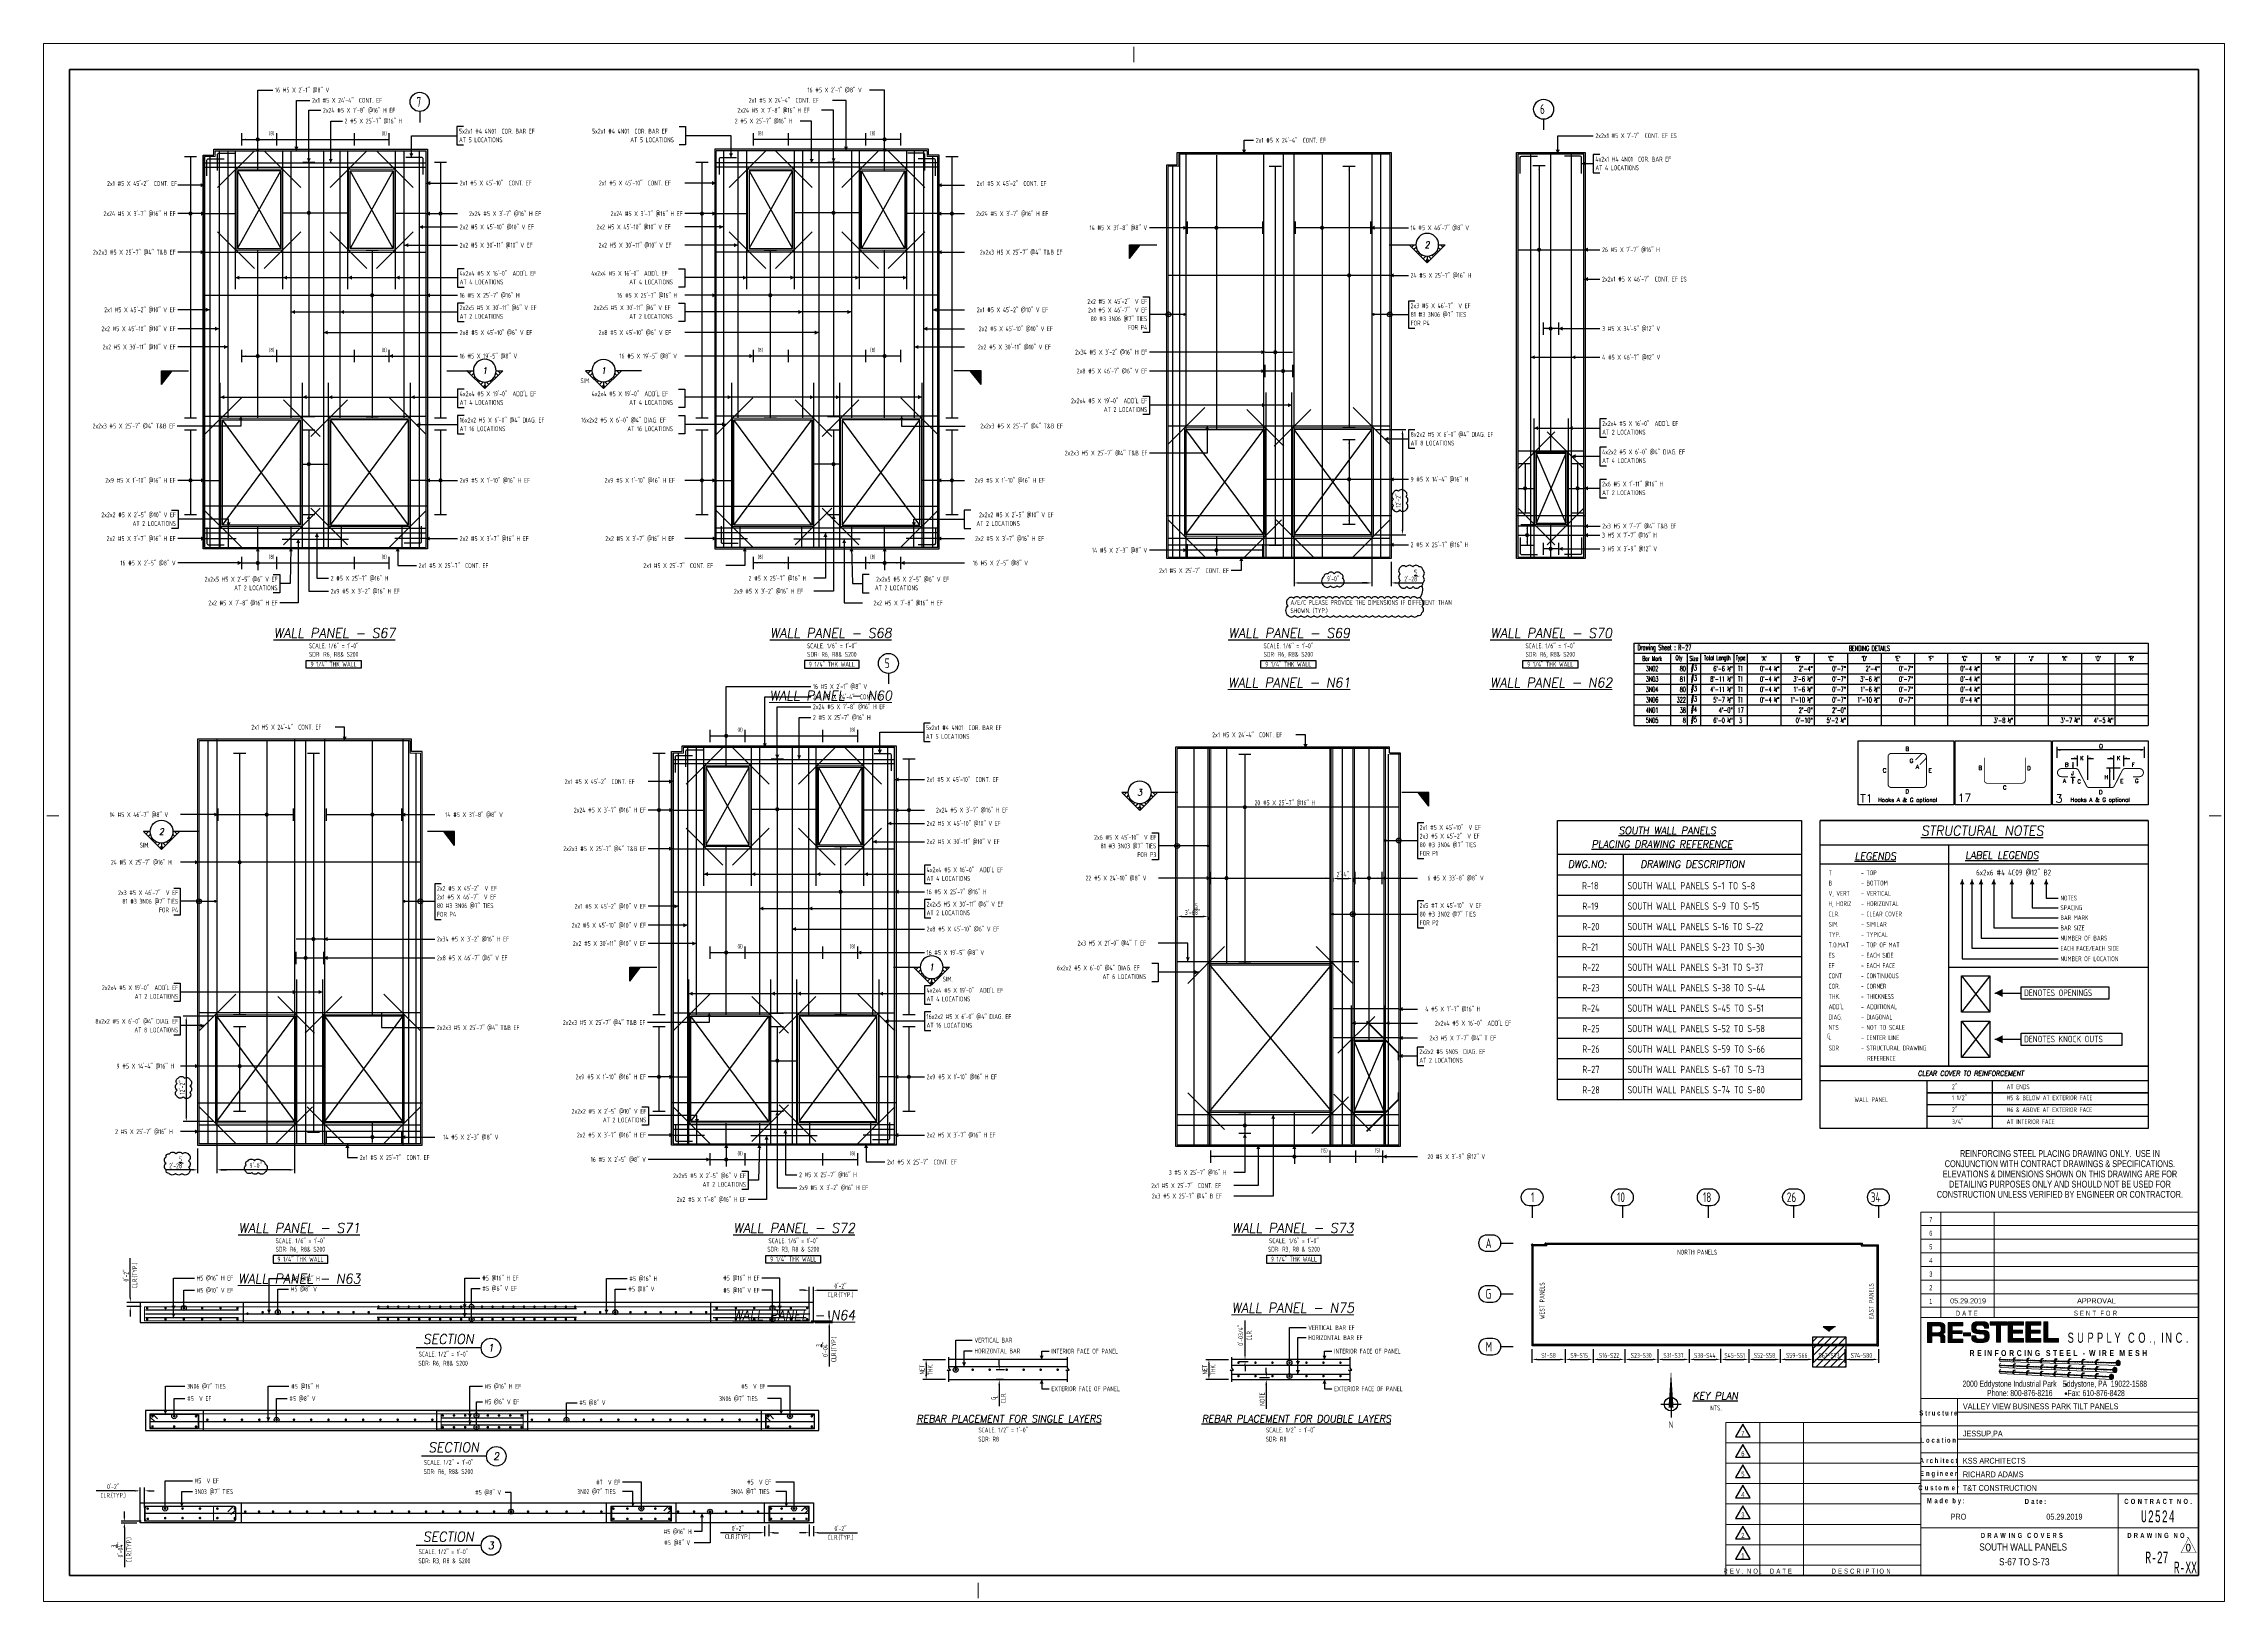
# Paper-space layout 'R-27' of a CAD drawing. Header units: inches. Extents: x 0 to 42, y 0 to 30.
# The model-space entities are those that its viewports show. They can reach past a viewport. Long polylines and large blocks are cut down to what shows.
import ezdxf
from ezdxf.enums import TextEntityAlignment as Align

# ---------------------------------------------------------------- set-up
doc = ezdxf.new("R2010")
doc.units = ezdxf.units.IN
doc.header["$MEASUREMENT"] = 0
doc.linetypes.add('HIDDEN', pattern=[6, 3, -3])
doc.linetypes.add('PHANTOM', pattern=[2.5, 1.25, -0.25, 0.25, -0.25, 0.25, -0.25])
doc.layers.get('0').update_dxf_attribs({"linetype": 'CONTINUOUS'})
doc.layers.get('Defpoints').update_dxf_attribs({"linetype": 'CONTINUOUS'})
for name, color, linetype in [('0-25', 7, 'CONTINUOUS'), ('0-25TEXT', 7, 'CONTINUOUS'), ('0-35', 3, 'CONTINUOUS'), ('0-35TEXT', 3, 'CONTINUOUS'), ('0-50', 10, 'CONTINUOUS'), ('3', 3, 'CONTINUOUS'), ('4', 4, 'CONTINUOUS'), ('5', 4, 'CONTINUOUS'), ('50', 1, 'CONTINUOUS'), ('BAR-LBL', 2, 'CONTINUOUS'), ('BARLIST', 7, 'CONTINUOUS'), ('CADS-BAR-SKETCH', 7, 'CONTINUOUS'), ('DETAIL', 83, 'CONTINUOUS'), ('GRID', 8, 'PHANTOM'), ('Hatch', 253, 'CONTINUOUS'), ('Hgblock', 7, 'CONTINUOUS'), ('hidden', 7, 'HIDDEN'), ('INTERMEDIATERANGELAY', 7, 'CONTINUOUS'), ('RANGELAY', 7, 'CONTINUOUS'), ('REBARS', 4, 'CONTINUOUS')]:
    doc.layers.add(name, color=color, linetype=linetype)
for name, color, linetype, lineweight in [('AST-TB8', 1, 'CONTINUOUS', 13), ('Level 2', 7, 'CONTINUOUS', 13), ('LOGO BLUE', 5, 'CONTINUOUS', 13), ('LOGO RED', 1, 'CONTINUOUS', 13), ('TEXT', 12, 'CONTINUOUS', 13), ('TITLE BLOCK WT-3', 7, 'CONTINUOUS', 40)]:
    doc.layers.add(name, color=color, linetype=linetype, lineweight=lineweight)
doc.layers.add('COVER', color=6, linetype='CONTINUOUS', lineweight=0, plot=False)
doc.layers.add('TITLE BLOCK BORDER - NO PLOT', color=3, linetype='CONTINUOUS', lineweight=13, plot=False)
doc.layers.add('VIEWPORTS', color=5, linetype='CONTINUOUS', plot=False)
doc.styles.add('AR', font='ARCHQUIK.shx', dxfattribs={"width": 0.8})
doc.styles.add('FULL SCALE (aSa)', font='ENGINEERING.shx', dxfattribs={"width": 0.75, "height": 0.125})
doc.styles.add('ROMANS', font='romans.shx', dxfattribs={"width": 0.57})
doc.styles.add('ROMANT', font='romant')
doc.styles.add('Style-FANCY', font='romans.shx')
doc.styles.add('Styledgn002', font='dgn002.shx')
doc.styles.add('TECHNIC', font='technic_.ttf', dxfattribs={"width": 0.8})
doc.dimstyles.new('CADS_DIM_48', dxfattribs={"dimscale": 48, "dimtxt": 0.09375, "dimasz": 0.09375, "dimexe": 0.0625, "dimexo": 0.0625, "dimgap": 0.09375, "dimtad": 0, "dimtih": 1, "dimtoh": 1, "dimzin": 1, "dimdsep": 46, "dimlunit": 4, "dimtxsty": 'AR', "dimblk": 'CLOSED', "dimcen": 0.1875, "dimadec": 0, "dimazin": 0, "dimtfac": 1, "dimtofl": 0, "dimtmove": 0, "dimatfit": 1, "dimldrblk": 'DOTBLANK', "dimfxl": 1, "dimtzin": 0, "dimarcsym": 0})

# ---------------------------------------------------------------- blocks, each defined once
blk = doc.blocks.new('Rev# Block')
at = {"layer": '0-25TEXT', "const_width": 0.0143, "elevation": 0.021}
blk.add_lwpolyline([(0.219, 0.465), (0.219, 0.465), (0.472, -0.021), (-0.033, -0.021)], close=True, dxfattribs=at)
at = {"layer": 'AST-TB8', "linetype": 'Continuous', "style": 'Style-FANCY', "width": 0.888888, "flags": 12}
blk.add_attdef('R', text='', height=0.225, dxfattribs=at).set_placement((0.219, 0.035), align=Align.CENTER)
blk = doc.blocks.new('30x42')
at = {"layer": 'Level 2'}
for p, q in [((21, 29.935), (21, 29.645)), ((0.296, 15.129), (0.064, 15.129)), ((41.704, 15.129), (41.936, 15.129)), ((18, 0.355), (18, 0.065))]:
    blk.add_line(p, q, dxfattribs=at)
at = {"layer": 'TITLE BLOCK BORDER - NO PLOT', "flags": 128}
blk.add_lwpolyline([(42, 30), (0, 30), (0, 0), (42, 0), (42, 30)], close=True, dxfattribs=at)
at = {"layer": 'TITLE BLOCK WT-3', "flags": 128}
blk.add_lwpolyline([(41.5, 29.5), (0.5, 29.5), (0.5, 0.5), (41.5, 0.5), (41.5, 29.5)], close=True, dxfattribs=at)
blk = doc.blocks.new('A$C60980096')
at = {"layer": 'COVER', "insert": (-0.086, -0.093), "char_height": 0.22635, "attachment_point": 5, "line_spacing_factor": 0.6, "style": 'FULL SCALE (aSa)'}
blk.add_mtext('{\\fCourier New|b0|i0|c0|p54;\\W0.4921;R-XX}', dxfattribs=at)
at = {"layer": 'DETAIL', "style": 'ROMANS', "flags": 1}
blk.add_attdef('DRAWINGNO-Invisible', (0, 0), '', height=12, dxfattribs=at)
blk = doc.blocks.new('*D135')
at = {"layer": 'Defpoints', "color": 0, "transparency": 16777216}
for p in [(32172.8, 461.6), (32174.7, 460.8), (32182.7, 460.8)]:
    blk.add_point(p, dxfattribs=at)
at = {"layer": 'DETAIL', "color": 0, "lineweight": -2, "transparency": 16777216}
for p, q in [((32182.7, 463.8), (32182.7, 466.1)), ((32174.3, 461.6), (32184.2, 461.6)), ((32176.2, 460.8), (32184.2, 460.8)), ((32182.7, 458.6), (32182.7, 440.4))]:
    blk.add_line(p, q, dxfattribs=at)
at = {"layer": 'DETAIL', "color": 0, "transparency": 16777216}
for points in [[(32182.3, 463.8), (32183.1, 463.8), (32182.7, 461.6)], [(32182.3, 458.6), (32183.1, 458.6), (32182.7, 460.8)]]:
    blk.add_solid(points, dxfattribs=at)
at = {"layer": 'DETAIL', "color": 0, "transparency": 16777216, "char_height": 2.25, "attachment_point": 5, "rotation": 90, "style": 'AR'}
for s, insert in [('0\'-0{\\H1.000000x;\\S3/4;}"', (32179.3, 448.4)), ('CLR.(TYP.)', (32184.9, 448.4))]:
    blk.add_mtext(s, dxfattribs=dict(at, insert=insert))
blk = doc.blocks.new('_DotBlank')
at = {"layer": '0-35', "color": 0, "lineweight": -2}
blk.add_line((-0.5, 0), (-1, 0), dxfattribs=at)
blk.add_circle((0, 0), 0.5, dxfattribs=at)
blk = doc.blocks.new('SECT1')
at = {"color": 7, "linetype": 'Continuous'}
blk.add_line((0.627, 0), (-0.627, 0), dxfattribs=at)
blk.add_circle((0.815, 0), 0.188, dxfattribs=at)
at = {"color": 7, "linetype": 'Continuous', "style": 'ROMANT', "oblique": 9, "width": 0.95}
blk.add_text('SECTION', height=0.1875, dxfattribs=at).set_placement((-0.006, 0.077), align=Align.CENTER)
blk.add_attdef('SECT1', text='', height=0.141, dxfattribs=at).set_placement((0.815, 0), align=Align.MIDDLE)
blk = doc.blocks.new('leadrblk')
blk.add_lwpolyline([(0, 0, 0, 1, 0), (1, 0, 1, 1, 0)], format="xyseb")
blk = doc.blocks.new('*D136')
at = {"layer": 'Defpoints', "color": 0, "transparency": 16777216}
for p in [(31859.6, 470.1), (31866.2, 470.1), (31866.2, 468.1)]:
    blk.add_point(p, dxfattribs=at)
at = {"layer": 'DETAIL', "color": 0, "lineweight": -2, "transparency": 16777216}
for p, q in [((31859.6, 472.3), (31859.6, 490.5)), ((31864.7, 470.1), (31858.1, 470.1)), ((31864.7, 468.1), (31858.1, 468.1)), ((31859.6, 465.8), (31859.6, 463.6))]:
    blk.add_line(p, q, dxfattribs=at)
at = {"layer": 'DETAIL', "color": 0, "transparency": 16777216}
for points in [[(31859.3, 472.3), (31860, 472.3), (31859.6, 470.1)], [(31859.3, 465.8), (31860, 465.8), (31859.6, 468.1)]]:
    blk.add_solid(points, dxfattribs=at)
at = {"layer": 'DETAIL', "color": 0, "transparency": 16777216, "char_height": 2.25, "attachment_point": 5, "rotation": 90, "style": 'AR'}
for s, insert in [('0\'-2"', (31857.7, 482.5)), ('CLR.(TYP.)', (31861.8, 482.5))]:
    blk.add_mtext(s, dxfattribs=dict(at, insert=insert))
blk = doc.blocks.new('*D137')
at = {"layer": 'Defpoints', "color": 0, "transparency": 16777216}
for p in [(32175.4, 475.7), (32173.4, 466.4), (32175.4, 466.4)]:
    blk.add_point(p, dxfattribs=at)
at = {"layer": 'DETAIL', "color": 0, "lineweight": -2, "transparency": 16777216}
for p, q in [((32171.2, 475.7), (32168.9, 475.7)), ((32173.4, 467.9), (32173.4, 477.2)), ((32175.4, 467.9), (32175.4, 477.2)), ((32177.7, 475.7), (32195.8, 475.7))]:
    blk.add_line(p, q, dxfattribs=at)
at = {"layer": 'DETAIL', "color": 0, "transparency": 16777216}
for points in [[(32171.2, 476), (32171.2, 475.3), (32173.4, 475.7)], [(32177.7, 476), (32177.7, 475.3), (32175.4, 475.7)]]:
    blk.add_solid(points, dxfattribs=at)
at = {"layer": 'DETAIL', "color": 0, "transparency": 16777216, "char_height": 2.25, "attachment_point": 5, "style": 'AR'}
for s, insert in [('CLR.(TYP.)', (32187.9, 473.5)), ('0\'-2"', (32187.9, 477.6))]:
    blk.add_mtext(s, dxfattribs=dict(at, insert=insert))
blk = doc.blocks.new('SECTARO')
at = {"linetype": 'Continuous'}
blk.add_line((33.32, 16.99), (20.13, 0), dxfattribs=at)
for p, q in [((33.32, 16.99), (33.32, 0)), ((33.32, 0), (0, 0))]:
    blk.add_line(p, q)
for points in [[(33.32, 0), (33.32, 16.99), (33.32, 0), (20.13, 0)], [(33.32, 16.99), (20.13, 0), (33.32, 0), (33.32, 16.99)]]:
    blk.add_solid(points, dxfattribs=at)
blk = doc.blocks.new('*X3')
at = {"color": 0, "linetype": 'Continuous'}
for p, q in [((-1.108, 0.278), (-1.075, 0.312)), ((-1.081, 0.217), (-1.031, 0.267)), ((-1.013, 0.197), (-0.986, 0.223)), ((-0.96, 0.161), (-0.942, 0.179)), ((-0.92, 0.112), (-0.898, 0.135)), ((-0.895, 0.05), (-0.854, 0.091)), ((-0.856, 0), (-0.81, 0.046)), ((-0.768, 0), (-0.765, 0.002))]:
    blk.add_line(p, q, dxfattribs=at)
blk = doc.blocks.new('*X2')
at = {"color": 0, "linetype": 'Continuous'}
for p, q in [((-1.108, 0.278), (-1.075, 0.312)), ((-0.96, 0.161), (-0.942, 0.179)), ((-0.856, 0), (-0.81, 0.046))]:
    blk.add_line(p, q, dxfattribs=at)
blk = doc.blocks.new('SECTNU')
at = {"linetype": 'Continuous'}
blk.add_line((-24.74, 0), (-32.81, 0), dxfattribs=at)
blk.add_line((0, 0), (-24.74, 0))
at = {"layer": '3'}
for p, q in [((-68.89, 0), (-46.81, 22.07)), ((-60.81, 0), (-68.89, 0))]:
    blk.add_line(p, q, dxfattribs=at)
at = {"layer": '3', "linetype": 'Continuous'}
blk.add_line((-46.81, 14), (-46.81, 22.07), dxfattribs=at)
at = {"layer": '3'}
for points in [[(-46.81, 22.07), (-24.74, 0), (-32.81, 0, 1)], [(-32.81, 0, 0.414214), (-46.81, 14)]]:
    blk.add_lwpolyline(points, format="xyb", dxfattribs=at)
for start, end in [(90, 180), (180, 0)]:
    blk.add_arc((-46.81, 0), 14, start, end, dxfattribs=at)
at = {"linetype": 'Continuous', "xscale": -64, "yscale": 64, "zscale": 64, "rotation": 359.9999999999999}
blk.add_blockref('*X3', (-117.73, 0), dxfattribs=at)
at = {"linetype": 'Continuous', "xscale": 64, "yscale": 64, "zscale": 64}
for name in ['*X3', '*X2']:
    blk.add_blockref(name, (24.1, 0), dxfattribs=at)
at = {"linetype": 'Continuous', "style": 'ROMANT', "oblique": 9, "width": 0.9}
blk.add_attdef('NO', text='', height=8, dxfattribs=at).set_placement((-46.81, 0), align=Align.MIDDLE)
blk = doc.blocks.new('*D138')
at = {"layer": 'Defpoints', "color": 0, "transparency": 16777216}
for p in [(30354.5, 399.1), (30462.5, 399.1), (30462.5, 332.2)]:
    blk.add_point(p, dxfattribs=at)
at = {"layer": 'DETAIL', "color": 0, "lineweight": -2, "transparency": 16777216}
for p, q in [((30354.5, 394.6), (30354.5, 327.7)), ((30462.5, 394.6), (30462.5, 327.7)), ((30361.2, 332.2), (30455.7, 332.2))]:
    blk.add_line(p, q, dxfattribs=at)
at = {"layer": 'DETAIL', "color": 0, "transparency": 16777216}
for points in [[(30361.2, 333.3), (30361.2, 331), (30354.5, 332.2)], [(30455.7, 333.3), (30455.7, 331), (30462.5, 332.2)]]:
    blk.add_solid(points, dxfattribs=at)
at = {"layer": 'DETAIL', "color": 0, "transparency": 16777216, "insert": (30408.5, 337.9), "char_height": 6.75, "attachment_point": 5, "style": 'AR'}
blk.add_mtext('9\'-0"', dxfattribs=at)
blk = doc.blocks.new('*D139')
at = {"layer": 'Defpoints', "color": 0, "transparency": 16777216}
for p in [(30462.5, 366.1), (30489.1, 366.1), (30489.1, 332.2)]:
    blk.add_point(p, dxfattribs=at)
at = {"layer": 'DETAIL', "color": 0, "lineweight": -2, "transparency": 16777216}
for p, q in [((30462.5, 361.6), (30462.5, 327.7)), ((30489.1, 361.6), (30489.1, 327.7)), ((30455.7, 332.2), (30449, 332.2)), ((30495.8, 332.2), (30533.1, 332.2))]:
    blk.add_line(p, q, dxfattribs=at)
at = {"layer": 'DETAIL', "color": 0, "transparency": 16777216}
for points in [[(30455.7, 333.3), (30455.7, 331.1), (30462.5, 332.2)], [(30495.8, 333.3), (30495.8, 331.1), (30489.1, 332.2)]]:
    blk.add_solid(points, dxfattribs=at)
at = {"layer": 'DETAIL', "color": 0, "transparency": 16777216, "insert": (30517.9, 342.3), "char_height": 6.75, "attachment_point": 5, "style": 'AR'}
blk.add_mtext('2\'-2{\\H1.000000x;\\S5/8;}"', dxfattribs=at)
blk = doc.blocks.new('*D140')
at = {"layer": 'Defpoints', "color": 0, "transparency": 16777216}
for p in [(30462.5, 545.1), (30462.5, 399.1), (30504.8, 399.1)]:
    blk.add_point(p, dxfattribs=at)
at = {"layer": 'DETAIL', "color": 0, "lineweight": -2, "transparency": 16777216}
for p, q in [((30467, 545.1), (30509.3, 545.1)), ((30504.8, 538.4), (30504.8, 405.9)), ((30467, 399.1), (30509.3, 399.1))]:
    blk.add_line(p, q, dxfattribs=at)
at = {"layer": 'DETAIL', "color": 0, "transparency": 16777216}
for points in [[(30503.6, 538.4), (30505.9, 538.4), (30504.8, 545.1)], [(30503.6, 405.9), (30505.9, 405.9), (30504.8, 399.1)]]:
    blk.add_solid(points, dxfattribs=at)
at = {"layer": 'DETAIL', "color": 0, "transparency": 16777216, "insert": (30499, 446.4), "char_height": 6.75, "attachment_point": 5, "rotation": 90, "style": 'AR'}
blk.add_mtext('12\'-2"', dxfattribs=at)
blk = doc.blocks.new('*D141')
at = {"layer": 'Defpoints', "color": 0, "transparency": 16777216}
for p in [(28860.6, -414.6), (28968.6, -414.6), (28860.6, -481.6)]:
    blk.add_point(p, dxfattribs=at)
at = {"layer": 'DETAIL', "color": 0, "lineweight": -2, "transparency": 16777216}
for p, q in [((28860.6, -419.1), (28860.6, -486.1)), ((28968.6, -419.1), (28968.6, -486.1)), ((28961.9, -481.6), (28867.4, -481.6))]:
    blk.add_line(p, q, dxfattribs=at)
at = {"layer": 'DETAIL', "color": 0, "transparency": 16777216}
for points in [[(28867.4, -480.5), (28867.4, -482.7), (28860.6, -481.6)], [(28961.9, -480.5), (28961.9, -482.7), (28968.6, -481.6)]]:
    blk.add_solid(points, dxfattribs=at)
at = {"layer": 'DETAIL', "color": 0, "transparency": 16777216, "insert": (28914.6, -475.9), "char_height": 6.75, "attachment_point": 5, "style": 'AR'}
blk.add_mtext('9\'-0"', dxfattribs=at)
blk = doc.blocks.new('*D142')
at = {"layer": 'Defpoints', "color": 0, "transparency": 16777216}
for p in [(28834, -447.6), (28860.6, -447.6), (28834, -481.6)]:
    blk.add_point(p, dxfattribs=at)
at = {"layer": 'DETAIL', "color": 0, "lineweight": -2, "transparency": 16777216}
for p, q in [((28834, -452.1), (28834, -486.1)), ((28860.6, -452.1), (28860.6, -486.1)), ((28827.3, -481.6), (28789.9, -481.6)), ((28867.4, -481.6), (28874.1, -481.6))]:
    blk.add_line(p, q, dxfattribs=at)
at = {"layer": 'DETAIL', "color": 0, "transparency": 16777216}
for points in [[(28827.3, -480.4), (28827.3, -482.7), (28834, -481.6)], [(28867.4, -480.4), (28867.4, -482.7), (28860.6, -481.6)]]:
    blk.add_solid(points, dxfattribs=at)
at = {"layer": 'DETAIL', "color": 0, "transparency": 16777216, "insert": (28805.2, -471.4), "char_height": 6.75, "attachment_point": 5, "style": 'AR'}
blk.add_mtext('2\'-2{\\H1.000000x;\\S5/8;}"', dxfattribs=at)
blk = doc.blocks.new('*D143')
at = {"layer": 'Defpoints', "color": 0, "transparency": 16777216}
for p in [(28860.6, -268.6), (28818.3, -414.6), (28860.6, -414.6)]:
    blk.add_point(p, dxfattribs=at)
at = {"layer": 'DETAIL', "color": 0, "lineweight": -2, "transparency": 16777216}
for p, q in [((28856.1, -268.6), (28813.8, -268.6)), ((28818.3, -275.4), (28818.3, -407.9)), ((28856.1, -414.6), (28813.8, -414.6))]:
    blk.add_line(p, q, dxfattribs=at)
at = {"layer": 'DETAIL', "color": 0, "transparency": 16777216}
for points in [[(28817.2, -275.4), (28819.4, -275.4), (28818.3, -268.6)], [(28817.2, -407.9), (28819.4, -407.9), (28818.3, -414.6)]]:
    blk.add_solid(points, dxfattribs=at)
at = {"layer": 'DETAIL', "color": 0, "transparency": 16777216, "insert": (28812.6, -367.3), "char_height": 6.75, "attachment_point": 5, "rotation": 90, "style": 'AR'}
blk.add_mtext('12\'-2"', dxfattribs=at)
blk = doc.blocks.new('*U1257', base_point=(29757.7, -87.6))
at = {"layer": 'REBARS', "color": 0}
blk.add_lwpolyline([(29758, -87.6), (29758, 104.4)], dxfattribs=at)
blk = doc.blocks.new('*U1258', base_point=(29692.3, -87.6))
at = {"layer": 'REBARS', "color": 0}
blk.add_lwpolyline([(29692, -87.6), (29692, 104.4)], dxfattribs=at)
blk = doc.blocks.new('*U1259', base_point=(29601.7, -87.6))
at = {"layer": 'REBARS', "color": 0}
blk.add_lwpolyline([(29602, -87.6), (29602, 104.4)], dxfattribs=at)
blk = doc.blocks.new('*U1260', base_point=(29536.3, -87.6))
at = {"layer": 'REBARS', "color": 0}
blk.add_lwpolyline([(29536, -87.6), (29536, 104.4)], dxfattribs=at)
blk = doc.blocks.new('*U1261', base_point=(29640.2, -391.5))
at = {"layer": 'REBARS', "color": 0}
blk.add_lwpolyline([(29640.4, -391.3), (29691.3, -442.2)], dxfattribs=at)
blk = doc.blocks.new('*U1262', base_point=(29640.2, -291.7))
at = {"layer": 'REBARS', "color": 0}
blk.add_lwpolyline([(29640.4, -292), (29691.3, -241.1)], dxfattribs=at)
blk = doc.blocks.new('*U1263', base_point=(29493.1, -394.5))
at = {"layer": 'REBARS', "color": 0}
blk.add_lwpolyline([(29493.3, -394.3), (29544.3, -445.2)], dxfattribs=at)
blk = doc.blocks.new('*U1264', base_point=(29653.8, -391.5))
at = {"layer": 'REBARS', "color": 0}
blk.add_lwpolyline([(29653.5, -391.3), (29602.6, -442.2)], dxfattribs=at)
blk = doc.blocks.new('*U1265', base_point=(29493.1, -288.8))
at = {"layer": 'REBARS', "color": 0}
blk.add_lwpolyline([(29493.3, -289), (29544.3, -238.1)], dxfattribs=at)
blk = doc.blocks.new('*U1266', base_point=(29653.8, -291.7))
at = {"layer": 'REBARS', "color": 0}
blk.add_lwpolyline([(29653.5, -292), (29602.6, -241.1)], dxfattribs=at)
blk = doc.blocks.new('*U1267', base_point=(29667.2, -8.2))
at = {"layer": 'REBARS', "color": 0}
blk.add_lwpolyline([(29667.4, -8), (29718.3, -58.9)], dxfattribs=at)
blk = doc.blocks.new('*U1268', base_point=(29782.8, -8.2))
at = {"layer": 'REBARS', "color": 0}
blk.add_lwpolyline([(29782.5, -8), (29731.6, -58.9)], dxfattribs=at)
blk = doc.blocks.new('*U1269', base_point=(29667.2, 53.5))
at = {"layer": 'REBARS', "color": 0}
blk.add_lwpolyline([(29667.4, 53.3), (29718.3, 104.2)], dxfattribs=at)
blk = doc.blocks.new('*U1270', base_point=(29782.8, 53.5))
at = {"layer": 'REBARS', "color": 0}
blk.add_lwpolyline([(29782.5, 53.3), (29731.6, 104.2)], dxfattribs=at)
blk = doc.blocks.new('*U1271', base_point=(29511.2, -8.2))
at = {"layer": 'REBARS', "color": 0}
blk.add_lwpolyline([(29511.4, -8), (29562.3, -58.9)], dxfattribs=at)
blk = doc.blocks.new('*U1272', base_point=(29626.8, -8.2))
at = {"layer": 'REBARS', "color": 0}
blk.add_lwpolyline([(29626.6, -8), (29575.6, -58.9)], dxfattribs=at)
blk = doc.blocks.new('*U1273', base_point=(29511.2, 53.5))
at = {"layer": 'REBARS', "color": 0}
blk.add_lwpolyline([(29511.4, 53.3), (29562.3, 104.2)], dxfattribs=at)
blk = doc.blocks.new('*U1274', base_point=(29626.8, 53.5))
at = {"layer": 'REBARS', "color": 0}
blk.add_lwpolyline([(29626.6, 53.3), (29575.6, 104.2)], dxfattribs=at)
blk = doc.blocks.new('*U1473', base_point=(29496.3, -442.1))
at = {"layer": 'REBARS', "color": 0}
blk.add_lwpolyline([(29496.6, -418.1), (29496.6, -440.1, 0.414214), (29498.3, -441.9), (29520.3, -441.9)], format="xyb", dxfattribs=at)
blk = doc.blocks.new('*U1474', base_point=(29793.9, -440.1))
at = {"layer": 'REBARS', "color": 0}
blk.add_lwpolyline([(29793.6, -416.1), (29793.6, -438.1, -0.414214), (29791.9, -439.9), (29769.9, -439.9)], format="xyb", dxfattribs=at)
blk = doc.blocks.new('*U1275', base_point=(29800.9, -445.6))
at = {"layer": 'REBARS', "color": 0}
blk.add_lwpolyline([(29800.6, -445.6), (29800.6, 104.4)], dxfattribs=at)
blk = doc.blocks.new('*U1276', base_point=(29493.7, -445.6))
at = {"layer": 'REBARS', "color": 0}
blk.add_lwpolyline([(29493.3, -445.6), (29493.3, 96.4)], dxfattribs=at)
blk = doc.blocks.new('*U1277', base_point=(29567.3, 76.4))
at = {"layer": 'REBARS', "color": 0}
blk.add_lwpolyline([(29567, 76.4), (29567, 101.4)], dxfattribs=at)
blk = doc.blocks.new('*U1475', base_point=(29496.3, 93.4))
at = {"layer": 'REBARS', "color": 0}
blk.add_lwpolyline([(29496.6, 69.4), (29496.6, 91.4, -0.414214), (29498.3, 93.1), (29520.3, 93.1)], format="xyb", dxfattribs=at)
blk = doc.blocks.new('*U1278', base_point=(29493.3, -96.4))
at = {"layer": 'REBARS', "color": 0}
blk.add_lwpolyline([(29493.3, -96.1), (29800.3, -96.1)], dxfattribs=at)
blk = doc.blocks.new('rendmark')
at = {"color": 4}
blk.add_line((0, -3), (0, 3), dxfattribs=at)
blk = doc.blocks.new('rarrow')
at = {"color": 7}
blk.add_solid([(2, -0.33), (2, 0.33), (0, 0)], dxfattribs=at)
blk = doc.blocks.new('*U1885', base_point=(29725.6, -33.3))
at = {"layer": 'RANGELAY'}
blk.add_line((29725.6, -33.3), (29725.6, -266.6), dxfattribs=at)
at = {"layer": 'RANGELAY', "xscale": 2.834645669291339, "yscale": 2.834645669291339}
for name, p, rotation in [('rendmark', (29725.6, -33.3), 269.9999999999999), ('rarrow', (29725.6, -33.3), 269.9999999999999), ('rarrow', (29725.6, -266.6), 89.999996929531), ('rendmark', (29725.6, -266.6), 89.999996929531)]:
    blk.add_blockref(name, p, dxfattribs=dict(at, rotation=rotation))
blk = doc.blocks.new('VPM7D9B82')
at = {"const_width": 1}
blk.add_lwpolyline([(-0.5, 0, 1), (0.5, 0, 1)], format="xyb", close=True, dxfattribs=at)
blk = doc.blocks.new('*U1279', base_point=(29508.6, 104.1))
at = {"layer": 'REBARS', "color": 0}
blk.add_lwpolyline([(29508.6, 104.4), (29800.6, 104.4)], dxfattribs=at)
blk = doc.blocks.new('*U1280', base_point=(29493, 96.4))
at = {"layer": 'REBARS', "color": 0}
blk.add_lwpolyline([(29493.3, 96.4), (29493.3, -445.6)], dxfattribs=at)
blk = doc.blocks.new('*U1476', base_point=(29511, 101))
at = {"layer": 'REBARS', "color": 0}
blk.add_lwpolyline([(29511.2, 77), (29511.2, 99, -0.414214), (29513, 100.8), (29535, 100.8)], format="xyb", dxfattribs=at)
blk = doc.blocks.new('*U1281', base_point=(29500.2, 96.4))
at = {"layer": 'REBARS', "color": 0}
blk.add_lwpolyline([(29500.5, 96.4), (29500.5, -445.6)], dxfattribs=at)
blk = doc.blocks.new('*U1477', base_point=(29796.4, 95.4))
at = {"layer": 'REBARS', "color": 0}
blk.add_lwpolyline([(29796.1, 71.4), (29796.1, 93.4, 0.414214), (29794.4, 95.2), (29772.4, 95.2)], format="xyb", dxfattribs=at)
blk = doc.blocks.new('*U1282', base_point=(29567.3, -445.6))
at = {"layer": 'REBARS', "color": 0}
blk.add_lwpolyline([(29567, -445.6), (29567, -416.6)], dxfattribs=at)
blk = doc.blocks.new('*U1283', base_point=(29567.3, -266.6))
at = {"layer": 'REBARS', "color": 0}
blk.add_lwpolyline([(29567, -266.6), (29567, -33.6)], dxfattribs=at)
blk = doc.blocks.new('*U1284', base_point=(29493.6, 87.1))
at = {"layer": 'REBARS', "color": 0}
blk.add_lwpolyline([(29493.6, 87.5), (29800.6, 87.5)], dxfattribs=at)
blk = doc.blocks.new('*U1884', base_point=(29820.4, -282.6))
at = {"layer": 'RANGELAY'}
blk.add_line((29820.4, -282.6), (29820.4, -400.6), dxfattribs=at)
at = {"layer": 'RANGELAY', "xscale": 2.834645669291339, "yscale": 2.834645669291339}
for name, p, rotation in [('rendmark', (29820.4, -282.6), 269.9999999999999), ('rarrow', (29820.4, -282.6), 269.9999999999999), ('rendmark', (29820.4, -400.6), 89.999996929531), ('rarrow', (29820.4, -400.6), 89.999996929531)]:
    blk.add_blockref(name, p, dxfattribs=dict(at, rotation=rotation))
blk = doc.blocks.new('VPM7DA0E2')
at = {"const_width": 1}
blk.add_lwpolyline([(-0.5, 0, 1), (0.5, 0, 1)], format="xyb", close=True, dxfattribs=at)
blk = doc.blocks.new('*U1285', base_point=(29800.2, -353))
at = {"layer": 'REBARS', "color": 0}
blk.add_lwpolyline([(29800.2, -352.7), (29778.2, -352.7)], dxfattribs=at)
blk = doc.blocks.new('*U1883', base_point=(29820.4, 88.4))
at = {"layer": 'RANGELAY'}
blk.add_line((29820.4, 88.4), (29820.4, -266.6), dxfattribs=at)
at = {"layer": 'RANGELAY', "xscale": 2.834645669291339, "yscale": 2.834645669291339}
for name, p, rotation in [('rendmark', (29820.4, 88.4), 269.9999999999999), ('rarrow', (29820.4, 88.4), 269.9999999999999), ('rarrow', (29820.4, -266.6), 89.999996929531), ('rendmark', (29820.4, -266.6), 89.999996929531)]:
    blk.add_blockref(name, p, dxfattribs=dict(at, rotation=rotation))
blk = doc.blocks.new('VPM7DA1E2')
at = {"const_width": 1}
blk.add_lwpolyline([(-0.5, 0, 1), (0.5, 0, 1)], format="xyb", close=True, dxfattribs=at)
blk = doc.blocks.new('*U1286', base_point=(29800.2, 16.9))
at = {"layer": 'REBARS', "color": 0}
blk.add_lwpolyline([(29800.2, 17.2), (29757.2, 17.2)], dxfattribs=at)
blk = doc.blocks.new('*U1882', base_point=(29473.7, -282.6))
at = {"layer": 'RANGELAY'}
blk.add_line((29473.7, -282.6), (29473.7, -400.6), dxfattribs=at)
at = {"layer": 'RANGELAY', "xscale": 2.834645669291339, "yscale": 2.834645669291339}
for name, p, rotation in [('rendmark', (29473.7, -282.6), 269.9999999999999), ('rarrow', (29473.7, -282.6), 269.9999999999999), ('rendmark', (29473.7, -400.6), 89.999996929531), ('rarrow', (29473.7, -400.6), 89.999996929531)]:
    blk.add_blockref(name, p, dxfattribs=dict(at, rotation=rotation))
blk = doc.blocks.new('VPM7DA2E2')
at = {"const_width": 1}
blk.add_lwpolyline([(-0.5, 0, 1), (0.5, 0, 1)], format="xyb", close=True, dxfattribs=at)
blk = doc.blocks.new('*U1287', base_point=(29494, -353))
at = {"layer": 'REBARS', "color": 0}
blk.add_lwpolyline([(29494, -352.7), (29516, -352.7)], dxfattribs=at)
blk = doc.blocks.new('*U1881', base_point=(29473.7, 96.4))
at = {"layer": 'RANGELAY'}
blk.add_line((29473.7, 96.4), (29473.7, -266.6), dxfattribs=at)
at = {"layer": 'RANGELAY', "xscale": 2.834645669291339, "yscale": 2.834645669291339}
for name, p, rotation in [('rendmark', (29473.7, 96.4), 269.9999999999999), ('rarrow', (29473.7, 96.4), 269.9999999999999), ('rarrow', (29473.7, -266.6), 89.999996929531), ('rendmark', (29473.7, -266.6), 89.999996929531)]:
    blk.add_blockref(name, p, dxfattribs=dict(at, rotation=rotation))
blk = doc.blocks.new('VPM7DA3E2')
at = {"const_width": 1}
blk.add_lwpolyline([(-0.5, 0, 1), (0.5, 0, 1)], format="xyb", close=True, dxfattribs=at)
blk = doc.blocks.new('*U1288', base_point=(29494, 16.9))
at = {"layer": 'REBARS', "color": 0}
blk.add_lwpolyline([(29494, 17.2), (29537, 17.2)], dxfattribs=at)
blk = doc.blocks.new('*U1289', base_point=(29526.1, -266.6))
at = {"layer": 'REBARS', "color": 0}
blk.add_lwpolyline([(29525.7, -266.6), (29525.7, 104.4)], dxfattribs=at)
blk = doc.blocks.new('*U1290', base_point=(29513, 104.4))
at = {"layer": 'REBARS', "color": 0}
blk.add_lwpolyline([(29513.3, 104.4), (29513.3, -445.6)], dxfattribs=at)
blk = doc.blocks.new('*U1880', base_point=(29637.8, 88.4))
at = {"layer": 'RANGELAY'}
blk.add_line((29637.8, 88.4), (29637.8, -264.6), dxfattribs=at)
at = {"layer": 'RANGELAY', "xscale": 2.834645669291339, "yscale": 2.834645669291339}
for name, p, rotation in [('rendmark', (29637.8, 88.4), 269.9999999999999), ('rarrow', (29637.8, 88.4), 269.9999999999999), ('rarrow', (29637.8, -264.6), 89.999996929531), ('rendmark', (29637.8, -264.6), 89.999996929531)]:
    blk.add_blockref(name, p, dxfattribs=dict(at, rotation=rotation))
blk = doc.blocks.new('VPM7DA622')
at = {"const_width": 1}
blk.add_lwpolyline([(-0.5, 0, 1), (0.5, 0, 1)], format="xyb", close=True, dxfattribs=at)
blk = doc.blocks.new('*U1291', base_point=(29601, 18))
at = {"layer": 'REBARS', "color": 0}
blk.add_lwpolyline([(29601, 18.3), (29693, 18.3)], dxfattribs=at)
blk = doc.blocks.new('*U1879', base_point=(29637.8, -282.6))
at = {"layer": 'RANGELAY'}
blk.add_line((29637.8, -282.6), (29637.8, -400.6), dxfattribs=at)
at = {"layer": 'RANGELAY', "xscale": 2.834645669291339, "yscale": 2.834645669291339}
for name, p, rotation in [('rendmark', (29637.8, -282.6), 269.9999999999999), ('rarrow', (29637.8, -282.6), 269.9999999999999), ('rendmark', (29637.8, -400.6), 89.999996929531), ('rarrow', (29637.8, -400.6), 89.999996929531)]:
    blk.add_blockref(name, p, dxfattribs=dict(at, rotation=rotation))
blk = doc.blocks.new('VPM7DA722')
at = {"const_width": 1}
blk.add_lwpolyline([(-0.5, 0, 1), (0.5, 0, 1)], format="xyb", close=True, dxfattribs=at)
blk = doc.blocks.new('*U1292', base_point=(29628, -330.6))
at = {"layer": 'REBARS', "color": 0}
blk.add_lwpolyline([(29628, -330.3), (29666, -330.3)], dxfattribs=at)
blk = doc.blocks.new('*U1293', base_point=(29493.6, -445.3))
at = {"layer": 'REBARS', "color": 0}
blk.add_lwpolyline([(29493.6, -445.6), (29800.6, -445.6)], dxfattribs=at)
blk = doc.blocks.new('*U1294', base_point=(29658, 104.4))
at = {"layer": 'REBARS', "color": 0}
blk.add_lwpolyline([(29658.3, 104.4), (29658.3, -445.6)], dxfattribs=at)
blk = doc.blocks.new('*U1295', base_point=(29680.7, 104.4))
at = {"layer": 'REBARS', "color": 0}
blk.add_lwpolyline([(29681, 104.4), (29681, -266.6)], dxfattribs=at)
blk = doc.blocks.new('*U1296', base_point=(29612.7, 104.4))
at = {"layer": 'REBARS', "color": 0}
blk.add_lwpolyline([(29613, 104.4), (29613, -266.6)], dxfattribs=at)
blk = doc.blocks.new('*U1297', base_point=(29800.8, -394.5))
at = {"layer": 'REBARS', "color": 0}
blk.add_lwpolyline([(29800.6, -394.3), (29749.7, -445.2)], dxfattribs=at)
blk = doc.blocks.new('*U1298', base_point=(29800.8, -288.8))
at = {"layer": 'REBARS', "color": 0}
blk.add_lwpolyline([(29800.6, -289), (29749.7, -238.1)], dxfattribs=at)
blk = doc.blocks.new('*U1299', base_point=(29778.7, -445.6))
at = {"layer": 'REBARS', "color": 0}
blk.add_lwpolyline([(29779, -445.6), (29779, -217.6)], dxfattribs=at)
blk = doc.blocks.new('*U1300', base_point=(29665.3, -445.6))
at = {"layer": 'REBARS', "color": 0}
blk.add_lwpolyline([(29665, -445.6), (29665, -217.6)], dxfattribs=at)
blk = doc.blocks.new('*U1301', base_point=(29628.7, -445.6))
at = {"layer": 'REBARS', "color": 0}
blk.add_lwpolyline([(29629, -445.6), (29629, -217.6)], dxfattribs=at)
blk = doc.blocks.new('*U1302', base_point=(29515.3, -445.6))
at = {"layer": 'REBARS', "color": 0}
blk.add_lwpolyline([(29515, -445.6), (29515, -217.6)], dxfattribs=at)
blk = doc.blocks.new('*U1303', base_point=(29767.1, -445.6))
at = {"layer": 'REBARS', "color": 0}
blk.add_lwpolyline([(29767.5, -445.6), (29767.5, -416.6)], dxfattribs=at)
blk = doc.blocks.new('*U1304', base_point=(29526.8, -445.6))
at = {"layer": 'REBARS', "color": 0}
blk.add_lwpolyline([(29526.5, -445.6), (29526.5, -416.6)], dxfattribs=at)
blk = doc.blocks.new('*U1305', base_point=(29493.3, -36))
at = {"layer": 'REBARS', "color": 0}
blk.add_lwpolyline([(29493.3, -36.3), (29800.3, -36.3)], dxfattribs=at)
blk = doc.blocks.new('*U1306', base_point=(29493.3, 81.2))
at = {"layer": 'REBARS', "color": 0}
blk.add_lwpolyline([(29493.3, 81.6), (29800.3, 81.6)], dxfattribs=at)
blk = doc.blocks.new('*U1307', base_point=(29682.1, -416.6))
at = {"layer": 'REBARS', "color": 0}
blk.add_lwpolyline([(29682.4, -416.6), (29682.4, -445.6)], dxfattribs=at)
blk = doc.blocks.new('*U1308', base_point=(29612.7, -416.6))
at = {"layer": 'REBARS', "color": 0}
blk.add_lwpolyline([(29613, -416.6), (29613, -445.6)], dxfattribs=at)
blk = doc.blocks.new('*U1309', base_point=(29493.3, -418.5))
at = {"layer": 'REBARS', "color": 0}
blk.add_lwpolyline([(29493.3, -418.8), (29800.3, -418.8)], dxfattribs=at)
blk = doc.blocks.new('*U1310', base_point=(29493.3, -264))
at = {"layer": 'REBARS', "color": 0}
blk.add_lwpolyline([(29493.3, -263.7), (29800.3, -263.7)], dxfattribs=at)
blk = doc.blocks.new('*U1878', base_point=(29545, -467.2))
at = {"layer": 'INTERMEDIATERANGELAY'}
blk.add_line((29593, -467.2), (29701, -467.2), dxfattribs=at)
at = {"layer": 'RANGELAY'}
for p, q in [((29545, -467.2), (29593, -467.2)), ((29701, -467.2), (29749, -467.2))]:
    blk.add_line(p, q, dxfattribs=at)
at = {"layer": 'RANGELAY', "xscale": 2.834645669291339, "yscale": 2.834645669291339}
for name, p in [('rendmark', (29545, -467.2)), ('rendmark', (29701, -467.2)), ('rarrow', (29545, -467.2)), ('rarrow', (29701, -467.2))]:
    blk.add_blockref(name, p, dxfattribs=at)
at = {"layer": 'RANGELAY', "xscale": 2.834645669291339, "yscale": 2.834645669291339, "rotation": 179.999996929531}
for name, p in [('rendmark', (29593, -467.2)), ('rendmark', (29749, -467.2)), ('rarrow', (29593, -467.2)), ('rarrow', (29749, -467.2))]:
    blk.add_blockref(name, p, dxfattribs=at)
blk = doc.blocks.new('VPM7DAFA2')
at = {"const_width": 1}
blk.add_lwpolyline([(-0.5, 0, 1), (0.5, 0, 1)], format="xyb", close=True, dxfattribs=at)
blk = doc.blocks.new('*U1877', base_point=(29545, -180.3))
at = {"layer": 'INTERMEDIATERANGELAY'}
blk.add_line((29593, -180.3), (29701, -180.3), dxfattribs=at)
at = {"layer": 'RANGELAY'}
for p, q in [((29545, -180.3), (29593, -180.3)), ((29701, -180.3), (29749, -180.3))]:
    blk.add_line(p, q, dxfattribs=at)
at = {"layer": 'RANGELAY', "xscale": 2.834645669291339, "yscale": 2.834645669291339}
for name, p in [('rendmark', (29545, -180.3)), ('rarrow', (29545, -180.3)), ('rendmark', (29701, -180.3)), ('rarrow', (29701, -180.3))]:
    blk.add_blockref(name, p, dxfattribs=at)
at = {"layer": 'RANGELAY', "xscale": 2.834645669291339, "yscale": 2.834645669291339, "rotation": 179.999996929531}
for name, p in [('rarrow', (29593, -180.3)), ('rendmark', (29593, -180.3)), ('rarrow', (29749, -180.3)), ('rendmark', (29749, -180.3))]:
    blk.add_blockref(name, p, dxfattribs=at)
blk = doc.blocks.new('VPM7DB042')
at = {"const_width": 1}
blk.add_lwpolyline([(-0.5, 0, 1), (0.5, 0, 1)], format="xyb", close=True, dxfattribs=at)
blk = doc.blocks.new('*U1876', base_point=(29545, 120.1))
at = {"layer": 'INTERMEDIATERANGELAY'}
blk.add_line((29593, 120.1), (29701, 120.1), dxfattribs=at)
at = {"layer": 'RANGELAY'}
for p, q in [((29545, 120.1), (29593, 120.1)), ((29701, 120.1), (29749, 120.1))]:
    blk.add_line(p, q, dxfattribs=at)
at = {"layer": 'RANGELAY', "xscale": 2.834645669291339, "yscale": 2.834645669291339}
for name, p in [('rendmark', (29545, 120.1)), ('rarrow', (29545, 120.1)), ('rendmark', (29701, 120.1)), ('rarrow', (29701, 120.1))]:
    blk.add_blockref(name, p, dxfattribs=at)
at = {"layer": 'RANGELAY', "xscale": 2.834645669291339, "yscale": 2.834645669291339, "rotation": 179.999996929531}
for name, p in [('rarrow', (29593, 120.1)), ('rendmark', (29593, 120.1)), ('rarrow', (29749, 120.1)), ('rendmark', (29749, 120.1))]:
    blk.add_blockref(name, p, dxfattribs=at)
blk = doc.blocks.new('VPM7DB0E2')
at = {"const_width": 1}
blk.add_lwpolyline([(-0.5, 0, 1), (0.5, 0, 1)], format="xyb", close=True, dxfattribs=at)
blk = doc.blocks.new('*U1311', base_point=(29769.8, -266.6))
at = {"layer": 'REBARS', "color": 0}
blk.add_lwpolyline([(29770.1, -266.6), (29770.1, 104.4)], dxfattribs=at)
blk = doc.blocks.new('*U1312', base_point=(29790.9, 104.4))
at = {"layer": 'REBARS', "color": 0}
blk.add_lwpolyline([(29790.6, 104.4), (29790.6, -445.6)], dxfattribs=at)
blk = doc.blocks.new('*U1313', base_point=(29800, -433.7))
at = {"layer": 'REBARS', "color": 0}
blk.add_lwpolyline([(29800, -433.4), (29757, -433.4)], dxfattribs=at)
blk = doc.blocks.new('*U1314', base_point=(29493.6, -425.7))
at = {"layer": 'REBARS', "color": 0}
blk.add_lwpolyline([(29493.6, -425.4), (29800.6, -425.4)], dxfattribs=at)
blk = doc.blocks.new('*U1315', base_point=(29494, -433.7))
at = {"layer": 'REBARS', "color": 0}
blk.add_lwpolyline([(29494, -433.4), (29537, -433.4)], dxfattribs=at)
blk = doc.blocks.new('*U1316', base_point=(29601, -434.3))
at = {"layer": 'REBARS', "color": 0}
blk.add_lwpolyline([(29601, -434), (29693, -434)], dxfattribs=at)
blk = doc.blocks.new('*U1348', base_point=(28930.1, 113.7))
at = {"layer": 'REBARS', "color": 0}
blk.add_lwpolyline([(28929.8, 113.7), (28929.8, -445.3)], dxfattribs=at)
blk = doc.blocks.new('*U1875', base_point=(28862.6, 10.9))
at = {"layer": 'RANGELAY'}
blk.add_line((28862.6, 10.9), (28966.6, 10.9), dxfattribs=at)
at = {"layer": 'RANGELAY', "xscale": 2.834645669291339, "yscale": 2.834645669291339}
for name in ['rendmark', 'rarrow']:
    blk.add_blockref(name, (28862.6, 10.9), dxfattribs=at)
at = {"layer": 'RANGELAY', "xscale": 2.834645669291339, "yscale": 2.834645669291339, "rotation": 179.9999969295311}
for name in ['rarrow', 'rendmark']:
    blk.add_blockref(name, (28966.6, 10.9), dxfattribs=at)
blk = doc.blocks.new('VPM7DB6D4')
at = {"const_width": 1}
blk.add_lwpolyline([(-0.5, 0, 1), (0.5, 0, 1)], format="xyb", close=True, dxfattribs=at)
blk = doc.blocks.new('*U1349', base_point=(29008.1, -338.1))
at = {"layer": 'REBARS', "color": 0}
blk.add_lwpolyline([(29008.1, -337.8), (28836.1, -337.8)], dxfattribs=at)
blk = doc.blocks.new('*U1874', base_point=(28892.3, -282.6))
at = {"layer": 'RANGELAY'}
blk.add_line((28892.3, -282.6), (28892.3, -400.6), dxfattribs=at)
at = {"layer": 'RANGELAY', "xscale": 2.834645669291339, "yscale": 2.834645669291339}
for name, p, rotation in [('rendmark', (28892.3, -282.6), 269.9999999999999), ('rarrow', (28892.3, -282.6), 269.9999999999999), ('rendmark', (28892.3, -400.6), 89.999996929531), ('rarrow', (28892.3, -400.6), 89.999996929531)]:
    blk.add_blockref(name, p, dxfattribs=dict(at, rotation=rotation))
blk = doc.blocks.new('VPM7DB7D4')
at = {"const_width": 1}
blk.add_lwpolyline([(-0.5, 0, 1), (0.5, 0, 1)], format="xyb", close=True, dxfattribs=at)
blk = doc.blocks.new('*U1350', base_point=(29143.3, -428.9))
at = {"layer": 'REBARS', "color": 0}
blk.add_lwpolyline([(29143.3, -428.6), (28836.3, -428.6)], dxfattribs=at)
blk = doc.blocks.new('*U1351', base_point=(29143.3, -55.4))
at = {"layer": 'REBARS', "color": 0}
blk.add_lwpolyline([(29143.3, -55.1), (28836.3, -55.1)], dxfattribs=at)
blk = doc.blocks.new('*U1873', base_point=(28892.3, 96.4))
at = {"layer": 'RANGELAY'}
blk.add_line((28892.3, 96.4), (28892.3, -266.6), dxfattribs=at)
at = {"layer": 'RANGELAY', "xscale": 2.834645669291339, "yscale": 2.834645669291339}
for name, p, rotation in [('rendmark', (28892.3, 96.4), 269.9999999999999), ('rarrow', (28892.3, 96.4), 269.9999999999999), ('rarrow', (28892.3, -266.6), 89.999996929531), ('rendmark', (28892.3, -266.6), 89.999996929531)]:
    blk.add_blockref(name, p, dxfattribs=dict(at, rotation=rotation))
blk = doc.blocks.new('VPM7DB974')
at = {"const_width": 1}
blk.add_lwpolyline([(-0.5, 0, 1), (0.5, 0, 1)], format="xyb", close=True, dxfattribs=at)
blk = doc.blocks.new('*U1872', base_point=(28994.7, 96.4))
at = {"layer": 'RANGELAY'}
blk.add_line((28994.7, 96.4), (28994.7, -429.6), dxfattribs=at)
at = {"layer": 'RANGELAY', "xscale": 2.834645669291339, "yscale": 2.834645669291339}
for name, p, rotation in [('rendmark', (28994.7, 96.4), 269.9999999999999), ('rarrow', (28994.7, 96.4), 269.9999999999999), ('rendmark', (28994.7, -429.6), 89.999996929531), ('rarrow', (28994.7, -429.6), 89.999996929531)]:
    blk.add_blockref(name, p, dxfattribs=dict(at, rotation=rotation))
blk = doc.blocks.new('VPM7DB9F4')
at = {"const_width": 1}
blk.add_lwpolyline([(-0.5, 0, 1), (0.5, 0, 1)], format="xyb", close=True, dxfattribs=at)
blk = doc.blocks.new('*U1352', base_point=(29008.6, -161.9))
at = {"layer": 'REBARS', "color": 0}
blk.add_lwpolyline([(29008.6, -161.6), (28970.6, -161.6)], dxfattribs=at)
blk = doc.blocks.new('*U1353', base_point=(28984.2, 113.7))
at = {"layer": 'REBARS', "color": 0}
blk.add_lwpolyline([(28983.8, 113.7), (28983.8, -445.3)], dxfattribs=at)
blk = doc.blocks.new('*U1871', base_point=(28970.6, -187.8))
at = {"layer": 'RANGELAY'}
blk.add_line((28970.6, -187.8), (29008.6, -187.8), dxfattribs=at)
at = {"layer": 'RANGELAY', "xscale": 2.834645669291339, "yscale": 2.834645669291339}
for name in ['rendmark', 'rarrow']:
    blk.add_blockref(name, (28970.6, -187.8), dxfattribs=at)
at = {"layer": 'RANGELAY', "xscale": 2.834645669291339, "yscale": 2.834645669291339, "rotation": 179.999996929531}
for name in ['rendmark', 'rarrow']:
    blk.add_blockref(name, (29008.6, -187.8), dxfattribs=at)
blk = doc.blocks.new('VPM7DBB34')
at = {"const_width": 1}
blk.add_lwpolyline([(-0.5, 0, 1), (0.5, 0, 1)], format="xyb", close=True, dxfattribs=at)
blk = doc.blocks.new('*U1354', base_point=(29076.7, 113.4))
at = {"layer": 'REBARS', "color": 0}
blk.add_lwpolyline([(29076.3, 113.4), (29076.3, -266.6)], dxfattribs=at)
blk = doc.blocks.new('*U1870', base_point=(29012.6, 10.9))
at = {"layer": 'RANGELAY'}
blk.add_line((29012.6, 10.9), (29116.6, 10.9), dxfattribs=at)
at = {"layer": 'RANGELAY', "xscale": 2.834645669291339, "yscale": 2.834645669291339}
for name in ['rendmark', 'rarrow']:
    blk.add_blockref(name, (29012.6, 10.9), dxfattribs=at)
at = {"layer": 'RANGELAY', "xscale": 2.834645669291339, "yscale": 2.834645669291339, "rotation": 179.9999969295311}
for name in ['rarrow', 'rendmark']:
    blk.add_blockref(name, (29116.6, 10.9), dxfattribs=at)
blk = doc.blocks.new('VPM7DBC74')
at = {"const_width": 1}
blk.add_lwpolyline([(-0.5, 0, 1), (0.5, 0, 1)], format="xyb", close=True, dxfattribs=at)
blk = doc.blocks.new('*U1869', base_point=(28836, -109.2))
at = {"layer": 'REBARS', "color": 0, "const_width": 1.8}
for points in [[(28836.2, -108.3, 1), (28836.2, -110.1, 1), (28836.2, -108.3)], [(28858.3, -110.1, 1), (28858.3, -108.3, 1), (28858.3, -110.1)]]:
    blk.add_lwpolyline(points, format="xyb", dxfattribs=at)
at = {"layer": 'REBARS', "color": 0}
blk.add_lwpolyline([(28836.2, -109.2), (28858.3, -109.2)], dxfattribs=at)
blk = doc.blocks.new('*U1355', base_point=(28848.1, -445.6))
at = {"layer": 'REBARS', "color": 0}
blk.add_lwpolyline([(28848.5, -445.6), (28848.5, 113.4)], dxfattribs=at)
blk = doc.blocks.new('*U1356', base_point=(29126.5, -445.6))
at = {"layer": 'REBARS', "color": 0}
blk.add_lwpolyline([(29126.8, -445.6), (29126.8, 113.4)], dxfattribs=at)
blk = doc.blocks.new('*U1357', base_point=(29136.6, -445.6))
at = {"layer": 'REBARS', "color": 0}
blk.add_lwpolyline([(29136.9, -445.6), (29136.9, 96.4)], dxfattribs=at)
blk = doc.blocks.new('*U1868', base_point=(29120.8, -109.2))
at = {"layer": 'REBARS', "color": 0, "const_width": 1.8}
for points in [[(29120.9, -108.3, 1), (29120.9, -110.1, 1), (29120.9, -108.3)], [(29143.1, -110.1, 1), (29143.1, -108.3, 1), (29143.1, -110.1)]]:
    blk.add_lwpolyline(points, format="xyb", dxfattribs=at)
at = {"layer": 'REBARS', "color": 0}
blk.add_lwpolyline([(29120.9, -109.2), (29143.1, -109.2)], dxfattribs=at)
blk = doc.blocks.new('*U1358', base_point=(29128, 113.1))
at = {"layer": 'REBARS', "color": 0}
blk.add_lwpolyline([(29128, 113.4), (28836, 113.4)], dxfattribs=at)
blk = doc.blocks.new('*U1359', base_point=(29143, -445.3))
at = {"layer": 'REBARS', "color": 0}
blk.add_lwpolyline([(29143, -445.6), (28836, -445.6)], dxfattribs=at)
blk = doc.blocks.new('*U1360', base_point=(28996.4, -291.7))
at = {"layer": 'REBARS', "color": 0}
blk.add_lwpolyline([(28996.2, -292), (28945.3, -241.1)], dxfattribs=at)
blk = doc.blocks.new('*U1361', base_point=(29143.5, -394.5))
at = {"layer": 'REBARS', "color": 0}
blk.add_lwpolyline([(29143.3, -394.3), (29092.3, -445.2)], dxfattribs=at)
blk = doc.blocks.new('*U1362', base_point=(29143.5, -288.8))
at = {"layer": 'REBARS', "color": 0}
blk.add_lwpolyline([(29143.3, -289), (29092.3, -238.1)], dxfattribs=at)
blk = doc.blocks.new('*U1363', base_point=(28982.8, -291.7))
at = {"layer": 'REBARS', "color": 0}
blk.add_lwpolyline([(28983.1, -292), (29034, -241.1)], dxfattribs=at)
blk = doc.blocks.new('*U1364', base_point=(28835.8, -394.5))
at = {"layer": 'REBARS', "color": 0}
blk.add_lwpolyline([(28836, -394.3), (28886.9, -445.2)], dxfattribs=at)
blk = doc.blocks.new('*U1365', base_point=(28835.8, -288.8))
at = {"layer": 'REBARS', "color": 0}
blk.add_lwpolyline([(28836, -289), (28886.9, -238.1)], dxfattribs=at)
blk = doc.blocks.new('*U1366', base_point=(28993.5, -394.5))
at = {"layer": 'REBARS', "color": 0}
blk.add_lwpolyline([(28993.3, -394.3), (28942.3, -445.2)], dxfattribs=at)
blk = doc.blocks.new('*U1367', base_point=(28985.8, -394.5))
at = {"layer": 'REBARS', "color": 0}
blk.add_lwpolyline([(28986, -394.3), (29036.9, -445.2)], dxfattribs=at)
blk = doc.blocks.new('*U1368', base_point=(29076.7, -416.6))
at = {"layer": 'REBARS', "color": 0}
blk.add_lwpolyline([(29076.3, -416.6), (29076.3, -443.6)], dxfattribs=at)
blk = doc.blocks.new('*U1867', base_point=(29012.6, -436.2))
at = {"layer": 'RANGELAY'}
blk.add_line((29012.6, -436.2), (29116.6, -436.2), dxfattribs=at)
at = {"layer": 'RANGELAY', "xscale": 2.834645669291339, "yscale": 2.834645669291339}
for name in ['rendmark', 'rarrow']:
    blk.add_blockref(name, (29012.6, -436.2), dxfattribs=at)
at = {"layer": 'RANGELAY', "xscale": 2.834645669291339, "yscale": 2.834645669291339, "rotation": 179.9999969295311}
for name in ['rendmark', 'rarrow']:
    blk.add_blockref(name, (29116.6, -436.2), dxfattribs=at)
blk = doc.blocks.new('VPM7DC434')
at = {"const_width": 1}
blk.add_lwpolyline([(-0.5, 0, 1), (0.5, 0, 1)], format="xyb", close=True, dxfattribs=at)
blk = doc.blocks.new('*U1369', base_point=(29143.3, -419.3))
at = {"layer": 'REBARS', "color": 0}
blk.add_lwpolyline([(29143.3, -419.6), (28836.3, -419.6)], dxfattribs=at)
blk = doc.blocks.new('*U1370', base_point=(29143.3, -264))
at = {"layer": 'REBARS', "color": 0}
blk.add_lwpolyline([(29143.3, -263.7), (28836.3, -263.7)], dxfattribs=at)
blk = doc.blocks.new('*U1371', base_point=(28971.3, -445.6))
at = {"layer": 'REBARS', "color": 0}
blk.add_lwpolyline([(28971.6, -445.6), (28971.6, -217.6)], dxfattribs=at)
blk = doc.blocks.new('*U1372', base_point=(29007.9, -445.6))
at = {"layer": 'REBARS', "color": 0}
blk.add_lwpolyline([(29007.6, -445.6), (29007.6, -217.6)], dxfattribs=at)
blk = doc.blocks.new('*U1718', base_point=(30392.9, 927.4))
at = {"layer": 'REBARS', "color": 0}
blk.add_lwpolyline([(30393.3, 927.4), (30393.3, 368.4)], dxfattribs=at)
blk = doc.blocks.new('*U1866', base_point=(30460.5, 824.7))
at = {"layer": 'RANGELAY'}
blk.add_line((30460.5, 824.7), (30356.5, 824.7), dxfattribs=at)
at = {"layer": 'RANGELAY', "xscale": 2.834645669291339, "yscale": 2.834645669291339}
for name, p, rotation in [('rendmark', (30356.5, 824.7), 359.9999969295309), ('rendmark', (30460.5, 824.7), 179.9999999999999), ('rarrow', (30356.5, 824.7), 359.9999969295309), ('rarrow', (30460.5, 824.7), 179.9999999999999)]:
    blk.add_blockref(name, p, dxfattribs=dict(at, rotation=rotation))
blk = doc.blocks.new('VPM7DC711')
at = {"const_width": 1}
blk.add_lwpolyline([(-0.5, 0, 1), (0.5, 0, 1)], format="xyb", close=True, dxfattribs=at)
blk = doc.blocks.new('*U884', base_point=(31868.6, 414.8))
at = {"layer": 'REBARS', "color": 0}
blk.add_lwpolyline([(31868.6, 415.1), (32175.6, 415.1)], dxfattribs=at)
blk = doc.blocks.new('*U1380', base_point=(30315, 475.6))
at = {"layer": 'REBARS', "color": 0}
blk.add_lwpolyline([(30315, 475.9), (30487, 475.9)], dxfattribs=at)
blk = doc.blocks.new('*U1865', base_point=(30430.7, 531.1))
at = {"layer": 'RANGELAY'}
blk.add_line((30430.7, 531.1), (30430.7, 413.1), dxfattribs=at)
at = {"layer": 'RANGELAY', "xscale": 2.834645669291339, "yscale": 2.834645669291339}
for name, p, rotation in [('rendmark', (30430.7, 531.1), 269.9999999999999), ('rarrow', (30430.7, 531.1), 269.9999999999999), ('rarrow', (30430.7, 413.1), 89.999996929531), ('rendmark', (30430.7, 413.1), 89.999996929531)]:
    blk.add_blockref(name, p, dxfattribs=dict(at, rotation=rotation))
blk = doc.blocks.new('VPM7DC891')
at = {"const_width": 1}
blk.add_lwpolyline([(-0.5, 0, 1), (0.5, 0, 1)], format="xyb", close=True, dxfattribs=at)
blk = doc.blocks.new('*U1381', base_point=(30179.8, 384.8))
at = {"layer": 'REBARS', "color": 0}
blk.add_lwpolyline([(30179.8, 385.1), (30486.8, 385.1)], dxfattribs=at)
blk = doc.blocks.new('*U1382', base_point=(30179.8, 758.3))
at = {"layer": 'REBARS', "color": 0}
blk.add_lwpolyline([(30179.8, 758.7), (30486.8, 758.7)], dxfattribs=at)
blk = doc.blocks.new('*U1864', base_point=(30430.7, 910.1))
at = {"layer": 'RANGELAY'}
blk.add_line((30430.7, 910.1), (30430.7, 547.1), dxfattribs=at)
at = {"layer": 'RANGELAY', "xscale": 2.834645669291339, "yscale": 2.834645669291339}
for name, p, rotation in [('rendmark', (30430.7, 910.1), 269.9999999999999), ('rarrow', (30430.7, 910.1), 269.9999999999999), ('rendmark', (30430.7, 547.1), 89.999996929531), ('rarrow', (30430.7, 547.1), 89.999996929531)]:
    blk.add_blockref(name, p, dxfattribs=dict(at, rotation=rotation))
blk = doc.blocks.new('VPM7DCA11')
at = {"const_width": 1}
blk.add_lwpolyline([(-0.5, 0, 1), (0.5, 0, 1)], format="xyb", close=True, dxfattribs=at)
blk = doc.blocks.new('*U1863', base_point=(30328.4, 910.1))
at = {"layer": 'RANGELAY'}
blk.add_line((30328.4, 910.1), (30328.4, 384.1), dxfattribs=at)
at = {"layer": 'RANGELAY', "xscale": 2.834645669291339, "yscale": 2.834645669291339}
for name, p, rotation in [('rendmark', (30328.4, 910.1), 269.9999999999999), ('rarrow', (30328.4, 910.1), 269.9999999999999), ('rendmark', (30328.4, 384.1), 89.999996929531), ('rarrow', (30328.4, 384.1), 89.999996929531)]:
    blk.add_blockref(name, p, dxfattribs=dict(at, rotation=rotation))
blk = doc.blocks.new('VPM7DCA91')
at = {"const_width": 1}
blk.add_lwpolyline([(-0.5, 0, 1), (0.5, 0, 1)], format="xyb", close=True, dxfattribs=at)
blk = doc.blocks.new('*U1383', base_point=(30314.5, 651.8))
at = {"layer": 'REBARS', "color": 0}
blk.add_lwpolyline([(30314.5, 652.2), (30352.5, 652.2)], dxfattribs=at)
blk = doc.blocks.new('*U1719', base_point=(30338.9, 927.4))
at = {"layer": 'REBARS', "color": 0}
blk.add_lwpolyline([(30339.2, 927.4), (30339.2, 368.4)], dxfattribs=at)
blk = doc.blocks.new('*U1862', base_point=(30352.5, 626))
at = {"layer": 'RANGELAY'}
blk.add_line((30352.5, 626), (30314.5, 626), dxfattribs=at)
at = {"layer": 'RANGELAY', "xscale": 2.834645669291339, "yscale": 2.834645669291339}
for name, p, rotation in [('rendmark', (30314.5, 626), 359.999996929531), ('rarrow', (30314.5, 626), 359.999996929531), ('rarrow', (30352.5, 626), 180), ('rendmark', (30352.5, 626), 180)]:
    blk.add_blockref(name, p, dxfattribs=dict(at, rotation=rotation))
blk = doc.blocks.new('VPM7DCBF1')
at = {"const_width": 1}
blk.add_lwpolyline([(-0.5, 0, 1), (0.5, 0, 1)], format="xyb", close=True, dxfattribs=at)
blk = doc.blocks.new('*U819', base_point=(32003.3, 413.8))
at = {"layer": 'REBARS', "color": 0}
blk.add_lwpolyline([(32003.3, 413.5), (32041.3, 413.5)], dxfattribs=at)
blk = doc.blocks.new('*U820', base_point=(32003.3, 416.3))
at = {"layer": 'REBARS', "color": 0}
blk.add_lwpolyline([(32003.3, 416.7), (32041.3, 416.7)], dxfattribs=at)
blk = doc.blocks.new('*U1086', base_point=(32175.9, 411.6))
at = {"layer": 'REBARS', "color": 0}
blk.add_lwpolyline([(32155.6, 415), (32153.8, 416.8, -0.668179), (32154.5, 418.4), (32174.8, 418.4, -0.414214), (32175.7, 417.5), (32175.7, 412.7, -0.414213), (32174.8, 411.8), (32154.5, 411.8, -0.414214), (32153.6, 412.7), (32153.6, 417.5, -0.668178), (32155.2, 418.1), (32156.9, 416.3)], format="xyb", dxfattribs=at)
blk = doc.blocks.new('*U470', base_point=(31891.1, 411.6))
at = {"layer": 'REBARS', "color": 0}
blk.add_lwpolyline([(31870.9, 415), (31869.1, 416.8, -0.668179), (31869.8, 418.4), (31890, 418.4, -0.414214), (31890.9, 417.5), (31890.9, 412.7, -0.414213), (31890, 411.8), (31869.8, 411.8, -0.414214), (31868.8, 412.7), (31868.8, 417.5, -0.668178), (31870.4, 418.1), (31872.2, 416.3)], format="xyb", dxfattribs=at)
blk = doc.blocks.new('*U1384', base_point=(30246.4, 925.4))
at = {"layer": 'REBARS', "color": 0}
blk.add_lwpolyline([(30246.7, 925.4), (30246.7, 545.4)], dxfattribs=at)
blk = doc.blocks.new('*U1861', base_point=(30310.5, 824.7))
at = {"layer": 'RANGELAY'}
blk.add_line((30310.5, 824.7), (30206.5, 824.7), dxfattribs=at)
at = {"layer": 'RANGELAY', "xscale": 2.834645669291339, "yscale": 2.834645669291339}
for name, p, rotation in [('rendmark', (30206.5, 824.7), 359.9999969295309), ('rendmark', (30310.5, 824.7), 179.9999999999999), ('rarrow', (30206.5, 824.7), 359.9999969295309), ('rarrow', (30310.5, 824.7), 179.9999999999999)]:
    blk.add_blockref(name, p, dxfattribs=dict(at, rotation=rotation))
blk = doc.blocks.new('VPM7DCEF1')
at = {"const_width": 1}
blk.add_lwpolyline([(-0.5, 0, 1), (0.5, 0, 1)], format="xyb", close=True, dxfattribs=at)
blk = doc.blocks.new('*U1860', base_point=(30487.1, 704.5))
at = {"layer": 'REBARS', "color": 0, "const_width": 1.8}
for points in [[(30464.8, 705.4, 1), (30464.8, 703.6, 1), (30464.8, 705.4)], [(30486.9, 703.6, 1), (30486.9, 705.4, 1), (30486.9, 703.6)]]:
    blk.add_lwpolyline(points, format="xyb", dxfattribs=at)
at = {"layer": 'REBARS', "color": 0}
blk.add_lwpolyline([(30486.9, 704.5), (30464.8, 704.5)], dxfattribs=at)
blk = doc.blocks.new('*U1385', base_point=(30474.9, 368.1))
at = {"layer": 'REBARS', "color": 0}
blk.add_lwpolyline([(30474.6, 368.1), (30474.6, 927.1)], dxfattribs=at)
blk = doc.blocks.new('*U1386', base_point=(30196.5, 368.1))
at = {"layer": 'REBARS', "color": 0}
blk.add_lwpolyline([(30196.2, 368.1), (30196.2, 927.1)], dxfattribs=at)
blk = doc.blocks.new('*U1387', base_point=(30186.5, 368.1))
at = {"layer": 'REBARS', "color": 0}
blk.add_lwpolyline([(30186.2, 368.1), (30186.2, 910.1)], dxfattribs=at)
blk = doc.blocks.new('*U1859', base_point=(30202.3, 704.5))
at = {"layer": 'REBARS', "color": 0, "const_width": 1.8}
for points in [[(30180, 705.4, 1), (30180, 703.6, 1), (30180, 705.4)], [(30202.1, 703.6, 1), (30202.1, 705.4, 1), (30202.1, 703.6)]]:
    blk.add_lwpolyline(points, format="xyb", dxfattribs=at)
at = {"layer": 'REBARS', "color": 0}
blk.add_lwpolyline([(30202.1, 704.5), (30180, 704.5)], dxfattribs=at)
blk = doc.blocks.new('*U1388', base_point=(30195.1, 926.8))
at = {"layer": 'REBARS', "color": 0}
blk.add_lwpolyline([(30195.1, 927.1), (30487.1, 927.1)], dxfattribs=at)
blk = doc.blocks.new('*U1389', base_point=(30180.1, 368.4))
at = {"layer": 'REBARS', "color": 0}
blk.add_lwpolyline([(30180.1, 368.1), (30487.1, 368.1)], dxfattribs=at)
blk = doc.blocks.new('*U1390', base_point=(30326.7, 522))
at = {"layer": 'REBARS', "color": 0}
blk.add_lwpolyline([(30326.9, 521.8), (30377.8, 572.7)], dxfattribs=at)
blk = doc.blocks.new('*U1391', base_point=(30179.6, 419.3))
at = {"layer": 'REBARS', "color": 0}
blk.add_lwpolyline([(30179.8, 419.5), (30230.7, 368.6)], dxfattribs=at)
blk = doc.blocks.new('*U1392', base_point=(30179.6, 525))
at = {"layer": 'REBARS', "color": 0}
blk.add_lwpolyline([(30179.8, 524.7), (30230.7, 575.7)], dxfattribs=at)
blk = doc.blocks.new('*U1393', base_point=(30340.2, 522))
at = {"layer": 'REBARS', "color": 0}
blk.add_lwpolyline([(30340, 521.8), (30289.1, 572.7)], dxfattribs=at)
blk = doc.blocks.new('*U1394', base_point=(30487.3, 419.3))
at = {"layer": 'REBARS', "color": 0}
blk.add_lwpolyline([(30487.1, 419.5), (30436.2, 368.6)], dxfattribs=at)
blk = doc.blocks.new('*U1395', base_point=(30487.3, 525))
at = {"layer": 'REBARS', "color": 0}
blk.add_lwpolyline([(30487.1, 524.7), (30436.2, 575.7)], dxfattribs=at)
blk = doc.blocks.new('*U1409', base_point=(30709.9, 413.1))
at = {"layer": 'REBARS', "color": 0}
blk.add_lwpolyline([(30710.2, 413.1), (30710.2, 368.1)], dxfattribs=at)
blk = doc.blocks.new('*U1858', base_point=(30721.1, 379.5))
at = {"layer": 'RANGELAY'}
blk.add_line((30721.1, 379.5), (30700.1, 379.5), dxfattribs=at)
at = {"layer": 'RANGELAY', "xscale": 2.834645669291339, "yscale": 2.834645669291339}
for name, p, rotation in [('rendmark', (30700.1, 379.5), 359.999996929531), ('rendmark', (30721.1, 379.5), 180), ('rarrow', (30700.1, 379.5), 359.999996929531), ('rarrow', (30721.1, 379.5), 180)]:
    blk.add_blockref(name, p, dxfattribs=dict(at, rotation=rotation))
blk = doc.blocks.new('VPM7DD642')
at = {"const_width": 1}
blk.add_lwpolyline([(-0.5, 0, 1), (0.5, 0, 1)], format="xyb", close=True, dxfattribs=at)
blk = doc.blocks.new('*U1410', base_point=(30665.3, 368.4))
at = {"layer": 'REBARS', "color": 0}
blk.add_lwpolyline([(30665.3, 368.1), (30756.3, 368.1)], dxfattribs=at)
blk = doc.blocks.new('*U1411', base_point=(30665.3, 926.8))
at = {"layer": 'REBARS', "color": 0}
blk.add_lwpolyline([(30665.3, 927.1), (30756.3, 927.1)], dxfattribs=at)
blk = doc.blocks.new('*U1412', base_point=(30664.7, 368.1))
at = {"layer": 'REBARS', "color": 0}
blk.add_lwpolyline([(30665, 368.1), (30665, 927.1)], dxfattribs=at)
blk = doc.blocks.new('*U1857', base_point=(30747.6, 497.6))
at = {"layer": 'RANGELAY'}
blk.add_line((30747.6, 497.6), (30747.6, 429.1), dxfattribs=at)
at = {"layer": 'RANGELAY', "xscale": 2.834645669291339, "yscale": 2.834645669291339}
for name, p, rotation in [('rendmark', (30747.6, 497.6), 269.9999999999999), ('rarrow', (30747.6, 497.6), 269.9999999999999), ('rarrow', (30747.6, 429.1), 89.999996929531), ('rendmark', (30747.6, 429.1), 89.999996929531)]:
    blk.add_blockref(name, p, dxfattribs=dict(at, rotation=rotation))
blk = doc.blocks.new('VPM7DD7E3')
at = {"const_width": 1}
blk.add_lwpolyline([(-0.5, 0, 1), (0.5, 0, 1)], format="xyb", close=True, dxfattribs=at)
blk = doc.blocks.new('*U1413', base_point=(30733.3, 463.1))
at = {"layer": 'REBARS', "color": 0}
blk.add_lwpolyline([(30733.3, 463.4), (30756.3, 463.4)], dxfattribs=at)
blk = doc.blocks.new('*U1856', base_point=(30674.8, 497.6))
at = {"layer": 'RANGELAY'}
blk.add_line((30674.8, 497.6), (30674.8, 429.1), dxfattribs=at)
at = {"layer": 'RANGELAY', "xscale": 2.834645669291339, "yscale": 2.834645669291339}
for name, p, rotation in [('rendmark', (30674.8, 497.6), 269.9999999999999), ('rarrow', (30674.8, 497.6), 269.9999999999999), ('rarrow', (30674.8, 429.1), 89.999996929531), ('rendmark', (30674.8, 429.1), 89.999996929531)]:
    blk.add_blockref(name, p, dxfattribs=dict(at, rotation=rotation))
blk = doc.blocks.new('VPM7DD8C3')
at = {"const_width": 1}
blk.add_lwpolyline([(-0.5, 0, 1), (0.5, 0, 1)], format="xyb", close=True, dxfattribs=at)
blk = doc.blocks.new('*U1414', base_point=(30665.1, 463.1))
at = {"layer": 'REBARS', "color": 0}
blk.add_lwpolyline([(30665.1, 463.4), (30688.1, 463.4)], dxfattribs=at)
blk = doc.blocks.new('*U1469', base_point=(30668, 371.1))
at = {"layer": 'REBARS', "color": 0}
blk.add_lwpolyline([(30668.2, 395.1), (30668.2, 373.1, 0.414214), (30670, 371.4), (30692, 371.4)], format="xyb", dxfattribs=at)
blk = doc.blocks.new('*U1470', base_point=(30753.3, 371.1))
at = {"layer": 'REBARS', "color": 0}
blk.add_lwpolyline([(30753.1, 395.1), (30753.1, 373.1, -0.414214), (30751.3, 371.4), (30729.3, 371.4)], format="xyb", dxfattribs=at)
blk = doc.blocks.new('*U1471', base_point=(30668, 924.1))
at = {"layer": 'REBARS', "color": 0}
blk.add_lwpolyline([(30668.2, 900.1), (30668.2, 922.1, -0.414213), (30670, 923.9), (30692, 923.9)], format="xyb", dxfattribs=at)
blk = doc.blocks.new('*U1415', base_point=(30665.3, 411.7))
at = {"layer": 'REBARS', "color": 0}
blk.add_lwpolyline([(30665.3, 411.4), (30756.3, 411.4)], dxfattribs=at)
blk = doc.blocks.new('*U1416', base_point=(30665.3, 515.1))
at = {"layer": 'REBARS', "color": 0}
blk.add_lwpolyline([(30665.3, 515.4), (30756.3, 515.4)], dxfattribs=at)
blk = doc.blocks.new('*U1417', base_point=(30734.8, 368.1))
at = {"layer": 'REBARS', "color": 0}
blk.add_lwpolyline([(30735.1, 368.1), (30735.1, 560.1)], dxfattribs=at)
blk = doc.blocks.new('*U1418', base_point=(30687.5, 368.1))
at = {"layer": 'REBARS', "color": 0}
blk.add_lwpolyline([(30687.2, 368.1), (30687.2, 560.1)], dxfattribs=at)
blk = doc.blocks.new('*U1419', base_point=(30756.5, 435.8))
at = {"layer": 'REBARS', "color": 0}
blk.add_lwpolyline([(30756.3, 436), (30705.4, 385.1)], dxfattribs=at)
blk = doc.blocks.new('*U1420', base_point=(30664.8, 435.8))
at = {"layer": 'REBARS', "color": 0}
blk.add_lwpolyline([(30665, 436), (30715.9, 385.1)], dxfattribs=at)
blk = doc.blocks.new('*U1421', base_point=(30664.8, 491))
at = {"layer": 'REBARS', "color": 0}
blk.add_lwpolyline([(30665, 490.7), (30715.9, 541.7)], dxfattribs=at)
blk = doc.blocks.new('*U1422', base_point=(30756.5, 491))
at = {"layer": 'REBARS', "color": 0}
blk.add_lwpolyline([(30756.3, 490.7), (30705.4, 541.7)], dxfattribs=at)
blk = doc.blocks.new('*U1423', base_point=(30665.3, 398.1))
at = {"layer": 'REBARS', "color": 0}
blk.add_lwpolyline([(30665.3, 398.4), (30756.3, 398.4)], dxfattribs=at)
blk = doc.blocks.new('*U1855', base_point=(30677.5, 413.1))
at = {"layer": 'RANGELAY'}
blk.add_line((30677.5, 413.1), (30677.5, 384.1), dxfattribs=at)
at = {"layer": 'RANGELAY', "xscale": 2.834645669291339, "yscale": 2.834645669291339}
for name, p, rotation in [('rendmark', (30677.5, 413.1), 269.9999999999999), ('rarrow', (30677.5, 413.1), 269.9999999999999), ('rendmark', (30677.5, 384.1), 89.999996929531), ('rarrow', (30677.5, 384.1), 89.999996929531)]:
    blk.add_blockref(name, p, dxfattribs=dict(at, rotation=rotation))
blk = doc.blocks.new('VPM7DDE02')
at = {"const_width": 1}
blk.add_lwpolyline([(-0.5, 0, 1), (0.5, 0, 1)], format="xyb", close=True, dxfattribs=at)
blk = doc.blocks.new('*U1424', base_point=(30756.6, 368.1))
at = {"layer": 'REBARS', "color": 0}
blk.add_lwpolyline([(30756.3, 368.1), (30756.3, 927.1)], dxfattribs=at)
blk = doc.blocks.new('*U1472', base_point=(30753.3, 924.1))
at = {"layer": 'REBARS', "color": 0}
blk.add_lwpolyline([(30753.1, 900.1), (30753.1, 922.1, 0.414213), (30751.3, 923.9), (30729.3, 923.9)], format="xyb", dxfattribs=at)
blk = doc.blocks.new('*U1425', base_point=(30709.9, 927.2))
at = {"layer": 'REBARS', "color": 0}
blk.add_lwpolyline([(30710.2, 927.2), (30710.2, 514.2)], dxfattribs=at)
blk = doc.blocks.new('*U1854', base_point=(30721.1, 684.8))
at = {"layer": 'RANGELAY'}
blk.add_line((30721.1, 684.8), (30700.1, 684.8), dxfattribs=at)
at = {"layer": 'RANGELAY', "xscale": 2.834645669291339, "yscale": 2.834645669291339}
for name, p, rotation in [('rendmark', (30700.1, 684.8), 359.999996929531), ('rarrow', (30700.1, 684.8), 359.999996929531), ('rarrow', (30721.1, 684.8), 180), ('rendmark', (30721.1, 684.8), 180)]:
    blk.add_blockref(name, p, dxfattribs=dict(at, rotation=rotation))
blk = doc.blocks.new('VPM7DE052')
at = {"const_width": 1}
blk.add_lwpolyline([(-0.5, 0, 1), (0.5, 0, 1)], format="xyb", close=True, dxfattribs=at)
blk = doc.blocks.new('*U1426', base_point=(30665.3, 794))
at = {"layer": 'REBARS', "color": 0}
blk.add_lwpolyline([(30665.3, 794.3), (30756.3, 794.3)], dxfattribs=at)
blk = doc.blocks.new('*U1853', base_point=(30694.2, 911.1))
at = {"layer": 'RANGELAY'}
blk.add_line((30694.2, 911.1), (30694.2, 513.6), dxfattribs=at)
at = {"layer": 'RANGELAY', "xscale": 2.834645669291339, "yscale": 2.834645669291339}
for name, p, rotation in [('rendmark', (30694.2, 911.1), 269.9999999999999), ('rarrow', (30694.2, 911.1), 269.9999999999999), ('rarrow', (30694.2, 513.6), 89.999996929531), ('rendmark', (30694.2, 513.6), 89.999996929531)]:
    blk.add_blockref(name, p, dxfattribs=dict(at, rotation=rotation))
blk = doc.blocks.new('VPM7DE152')
at = {"const_width": 1}
blk.add_lwpolyline([(-0.5, 0, 1), (0.5, 0, 1)], format="xyb", close=True, dxfattribs=at)
blk = doc.blocks.new('*U1427', base_point=(30738.7, 368.1))
at = {"layer": 'REBARS', "color": 0}
blk.add_lwpolyline([(30739, 368.1), (30739, 927.1)], dxfattribs=at)
blk = doc.blocks.new('*U1428', base_point=(30682.3, 368.1))
at = {"layer": 'REBARS', "color": 0}
blk.add_lwpolyline([(30682.6, 368.1), (30682.6, 927.1)], dxfattribs=at)
blk = doc.blocks.new('*U1396', base_point=(30329.6, 419.3))
at = {"layer": 'REBARS', "color": 0}
blk.add_lwpolyline([(30329.8, 419.5), (30380.7, 368.6)], dxfattribs=at)
blk = doc.blocks.new('*U1397', base_point=(30337.3, 419.3))
at = {"layer": 'REBARS', "color": 0}
blk.add_lwpolyline([(30337.1, 419.5), (30286.2, 368.6)], dxfattribs=at)
blk = doc.blocks.new('*U1398', base_point=(30246.4, 397.1))
at = {"layer": 'REBARS', "color": 0}
blk.add_lwpolyline([(30246.7, 397.1), (30246.7, 370.1)], dxfattribs=at)
blk = doc.blocks.new('*U1852', base_point=(30310.5, 377.5))
at = {"layer": 'RANGELAY'}
blk.add_line((30310.5, 377.5), (30206.5, 377.5), dxfattribs=at)
at = {"layer": 'RANGELAY', "xscale": 2.834645669291339, "yscale": 2.834645669291339}
for name, p, rotation in [('rendmark', (30206.5, 377.5), 359.9999969295309), ('rendmark', (30310.5, 377.5), 179.9999999999999), ('rarrow', (30206.5, 377.5), 359.9999969295309), ('rarrow', (30310.5, 377.5), 179.9999999999999)]:
    blk.add_blockref(name, p, dxfattribs=dict(at, rotation=rotation))
blk = doc.blocks.new('VPM7DE3B1')
at = {"const_width": 1}
blk.add_lwpolyline([(-0.5, 0, 1), (0.5, 0, 1)], format="xyb", close=True, dxfattribs=at)
blk = doc.blocks.new('*U1399', base_point=(30179.8, 394.5))
at = {"layer": 'REBARS', "color": 0}
blk.add_lwpolyline([(30179.8, 394.2), (30486.8, 394.2)], dxfattribs=at)
blk = doc.blocks.new('*U1400', base_point=(30179.8, 549.8))
at = {"layer": 'REBARS', "color": 0}
blk.add_lwpolyline([(30179.8, 550.1), (30486.8, 550.1)], dxfattribs=at)
blk = doc.blocks.new('*U1401', base_point=(30315.1, 368.1))
at = {"layer": 'REBARS', "color": 0}
blk.add_lwpolyline([(30315.5, 368.1), (30315.5, 596.1)], dxfattribs=at)
blk = doc.blocks.new('*U1402', base_point=(30351.8, 368.1))
at = {"layer": 'REBARS', "color": 0}
blk.add_lwpolyline([(30351.5, 368.1), (30351.5, 596.1)], dxfattribs=at)
blk = doc.blocks.new('*D458')
at = {"layer": 'Defpoints', "color": 0, "transparency": 16777216}
for p in [(31864.2, 383), (31864.2, 373.7), (31866.2, 373.7)]:
    blk.add_point(p, dxfattribs=at)
at = {"layer": 'DETAIL', "color": 0, "lineweight": -2, "transparency": 16777216}
for p, q in [((31864.2, 375.2), (31864.2, 384.5)), ((31866.2, 375.2), (31866.2, 384.5)), ((31861.9, 383), (31843.8, 383)), ((31868.4, 383), (31870.7, 383))]:
    blk.add_line(p, q, dxfattribs=at)
at = {"layer": 'DETAIL', "color": 0, "transparency": 16777216}
for points in [[(31861.9, 383.3), (31861.9, 382.6), (31864.2, 383)], [(31868.4, 383.3), (31868.4, 382.6), (31866.2, 383)]]:
    blk.add_solid(points, dxfattribs=at)
at = {"layer": 'DETAIL', "color": 0, "transparency": 16777216, "char_height": 2.25, "attachment_point": 5, "style": 'AR'}
for s, insert in [('0\'-2"', (31851.7, 384.9)), ('CLR.(TYP.)', (31851.7, 380.8))]:
    blk.add_mtext(s, dxfattribs=dict(at, insert=insert))
blk = doc.blocks.new('*D459')
at = {"layer": 'Defpoints', "color": 0, "transparency": 16777216}
for p in [(31856.9, 368.1), (31864.2, 368.1), (31866.2, 368.9)]:
    blk.add_point(p, dxfattribs=at)
at = {"layer": 'DETAIL', "color": 0, "lineweight": -2, "transparency": 16777216}
for p, q in [((31856.9, 371.1), (31856.9, 373.4)), ((31864.7, 368.9), (31855.4, 368.9)), ((31862.7, 368.1), (31855.4, 368.1)), ((31856.9, 365.9), (31856.9, 347.7))]:
    blk.add_line(p, q, dxfattribs=at)
at = {"layer": 'DETAIL', "color": 0, "transparency": 16777216}
for points in [[(31856.5, 371.1), (31857.3, 371.1), (31856.9, 368.9)], [(31856.5, 365.9), (31857.3, 365.9), (31856.9, 368.1)]]:
    blk.add_solid(points, dxfattribs=at)
at = {"layer": 'DETAIL', "color": 0, "transparency": 16777216, "char_height": 2.25, "attachment_point": 5, "rotation": 90, "style": 'AR'}
for s, insert in [('0\'-0{\\H1.000000x;\\S3/4;}"', (31853.5, 355.7)), ('CLR.(TYP.)', (31859.1, 355.7))]:
    blk.add_mtext(s, dxfattribs=dict(at, insert=insert))
blk = doc.blocks.new('*D454')
at = {"layer": 'Defpoints', "color": 0, "transparency": 16777216}
for p in [(32152.8, 368.1), (32154.8, 368.9), (32154.8, 363.6)]:
    blk.add_point(p, dxfattribs=at)
at = {"layer": 'DETAIL', "color": 0, "lineweight": -2, "transparency": 16777216}
for p, q in [((32150.6, 363.6), (32132.4, 363.6)), ((32152.8, 366.6), (32152.8, 362.1)), ((32154.8, 367.4), (32154.8, 362.1)), ((32157.1, 363.6), (32159.3, 363.6))]:
    blk.add_line(p, q, dxfattribs=at)
at = {"layer": 'DETAIL', "color": 0, "transparency": 16777216}
for points in [[(32150.6, 364), (32150.6, 363.3), (32152.8, 363.6)], [(32157.1, 364), (32157.1, 363.3), (32154.8, 363.6)]]:
    blk.add_solid(points, dxfattribs=at)
at = {"layer": 'DETAIL', "color": 0, "transparency": 16777216, "insert": (32140.4, 363.6), "char_height": 2.25, "attachment_point": 5, "style": 'AR'}
blk.add_mtext('0\'-2"\\PCLR.(TYP.)', dxfattribs=at)
blk = doc.blocks.new('*D455')
at = {"layer": 'Defpoints', "color": 0, "transparency": 16777216}
for p in [(32173.4, 368.9), (32175.4, 368.1), (32175.4, 363.6)]:
    blk.add_point(p, dxfattribs=at)
at = {"layer": 'DETAIL', "color": 0, "lineweight": -2, "transparency": 16777216}
for p, q in [((32171.2, 363.6), (32168.9, 363.6)), ((32173.4, 367.4), (32173.4, 362.1)), ((32175.4, 366.6), (32175.4, 362.1)), ((32177.7, 363.6), (32195.8, 363.6))]:
    blk.add_line(p, q, dxfattribs=at)
at = {"layer": 'DETAIL', "color": 0, "transparency": 16777216}
for points in [[(32171.2, 364), (32171.2, 363.3), (32173.4, 363.6)], [(32177.7, 364), (32177.7, 363.3), (32175.4, 363.6)]]:
    blk.add_solid(points, dxfattribs=at)
at = {"layer": 'DETAIL', "color": 0, "transparency": 16777216, "char_height": 2.25, "attachment_point": 5, "style": 'AR'}
for s, insert in [('CLR.(TYP.)', (32187.9, 361.4)), ('0\'-2"', (32187.9, 365.5))]:
    blk.add_mtext(s, dxfattribs=dict(at, insert=insert))
blk = doc.blocks.new('*D456')
at = {"layer": 'COVER', "color": 0, "lineweight": -2, "transparency": 16777216}
for p, q in [((30199.1, -130.3), (30228.3, -130.3)), ((30192.4, -131.1), (30192.4, -134.8)), ((30235, -131.1), (30235, -134.8))]:
    blk.add_line(p, q, dxfattribs=at)
at = {"layer": 'COVER', "color": 0, "transparency": 16777216}
for points in [[(30199.1, -129.1), (30199.1, -131.4), (30192.4, -130.3)], [(30228.3, -129.1), (30228.3, -131.4), (30235, -130.3)]]:
    blk.add_solid(points, dxfattribs=at)
at = {"layer": 'Defpoints', "color": 0, "transparency": 16777216}
for p in [(30192.4, -126.6), (30235, -126.6), (30235, -130.3)]:
    blk.add_point(p, dxfattribs=at)
at = {"layer": 'COVER', "color": 0, "transparency": 16777216, "insert": (30213.7, -120.1), "char_height": 6.75, "attachment_point": 5, "style": 'AR'}
blk.add_mtext('3\'-6{\\H1.000000x;\\S5/8;}"', dxfattribs=at)
blk = doc.blocks.new('*D457')
at = {"layer": 'COVER', "color": 0, "lineweight": -2, "transparency": 16777216}
for p, q in [((30408, -76.6), (30408, -82.1)), ((30414.8, -77.6), (30429.3, -77.6)), ((30436, -76.6), (30436, -82.1))]:
    blk.add_line(p, q, dxfattribs=at)
at = {"layer": 'COVER', "color": 0, "transparency": 16777216}
for points in [[(30414.8, -76.5), (30414.8, -78.7), (30408, -77.6)], [(30429.3, -76.5), (30429.3, -78.7), (30436, -77.6)]]:
    blk.add_solid(points, dxfattribs=at)
at = {"layer": 'Defpoints', "color": 0, "transparency": 16777216}
for p in [(30408, -72.1), (30436, -72.1), (30436, -77.6)]:
    blk.add_point(p, dxfattribs=at)
at = {"layer": 'COVER', "color": 0, "transparency": 16777216, "insert": (30422, -71.9), "char_height": 6.75, "attachment_point": 5, "style": 'AR'}
blk.add_mtext('2\'-4"', dxfattribs=at)
blk = doc.blocks.new('*U1851', base_point=(30477, -463.3))
at = {"layer": 'INTERMEDIATERANGELAY'}
blk.add_line((30440, -463.3), (30404, -463.3), dxfattribs=at)
at = {"layer": 'RANGELAY'}
for p, q in [((30404, -463.3), (30239, -463.3)), ((30477, -463.3), (30440, -463.3))]:
    blk.add_line(p, q, dxfattribs=at)
at = {"layer": 'RANGELAY', "xscale": 2.834645669291339, "yscale": 2.834645669291339}
for name, p, rotation in [('rendmark', (30239, -463.3), 359.999996929531), ('rarrow', (30239, -463.3), 359.999996929531), ('rarrow', (30404, -463.3), 180), ('rendmark', (30404, -463.3), 180), ('rendmark', (30440, -463.3), 359.999996929531), ('rarrow', (30440, -463.3), 359.999996929531), ('rarrow', (30477, -463.3), 180), ('rendmark', (30477, -463.3), 180)]:
    blk.add_blockref(name, p, dxfattribs=dict(at, rotation=rotation))
blk = doc.blocks.new('VPM938192')
at = {"const_width": 1}
blk.add_lwpolyline([(-0.5, 0, 1), (0.5, 0, 1)], format="xyb", close=True, dxfattribs=at)
blk = doc.blocks.new('*U1317', base_point=(30499.6, -384.3))
at = {"layer": 'REBARS', "color": 0}
blk.add_lwpolyline([(30499.3, -374.3), (30499.3, -383.3, -0.198912), (30498.7, -384.8), (30455.2, -428.3)], format="xyb", dxfattribs=at)
blk = doc.blocks.new('*U1318', base_point=(30499.6, -319.8))
at = {"layer": 'REBARS', "color": 0}
blk.add_lwpolyline([(30499.3, -329.8), (30499.3, -320.8, 0.198912), (30498.7, -319.2), (30455.2, -275.7)], format="xyb", dxfattribs=at)
blk = doc.blocks.new('*U1319', base_point=(30499.3, -299.1))
at = {"layer": 'REBARS', "color": 0}
blk.add_lwpolyline([(30499.3, -298.8), (30408.3, -298.8)], dxfattribs=at)
blk = doc.blocks.new('*U1320', base_point=(30192.4, -405.3))
at = {"layer": 'REBARS', "color": 0}
blk.add_lwpolyline([(30192.4, -405), (30499.4, -405)], dxfattribs=at)
blk = doc.blocks.new('*U1321', base_point=(30192.4, -192.3))
at = {"layer": 'REBARS', "color": 0}
blk.add_lwpolyline([(30192.4, -192.6), (30444.4, -192.6)], dxfattribs=at)
blk = doc.blocks.new('*U1322', base_point=(30499.3, -259))
at = {"layer": 'REBARS', "color": 0}
blk.add_lwpolyline([(30499.3, -258.6), (30408.3, -258.6)], dxfattribs=at)
blk = doc.blocks.new('*U1323', base_point=(30206.9, -374.8))
at = {"layer": 'REBARS', "color": 0}
blk.add_lwpolyline([(30207.1, -374.6), (30258, -425.5)], dxfattribs=at)
blk = doc.blocks.new('*U1324', base_point=(30430.3, -380.4))
at = {"layer": 'REBARS', "color": 0}
blk.add_lwpolyline([(30430.1, -380.2), (30379.2, -431.1)], dxfattribs=at)
blk = doc.blocks.new('*U1325', base_point=(30206.9, -222.7))
at = {"layer": 'REBARS', "color": 0}
blk.add_lwpolyline([(30207.1, -223), (30258, -172)], dxfattribs=at)
blk = doc.blocks.new('*U1326', base_point=(30436.1, -222.7))
at = {"layer": 'REBARS', "color": 0}
blk.add_lwpolyline([(30435.9, -223), (30385, -172)], dxfattribs=at)
blk = doc.blocks.new('*U1327', base_point=(30409.3, -377))
at = {"layer": 'REBARS', "color": 0}
blk.add_lwpolyline([(30409.6, -376.8), (30460.5, -427.7)], dxfattribs=at)
blk = doc.blocks.new('*U1328', base_point=(30415.2, -319.8))
at = {"layer": 'REBARS', "color": 0}
blk.add_lwpolyline([(30415.4, -320), (30466.3, -269.1)], dxfattribs=at)
blk = doc.blocks.new('*U1329', base_point=(30434.4, -445.8))
at = {"layer": 'REBARS', "color": 0}
blk.add_lwpolyline([(30434.1, -445.8), (30434.1, -253.8)], dxfattribs=at)
blk = doc.blocks.new('*U1330', base_point=(30480.6, -445.8))
at = {"layer": 'REBARS', "color": 0}
blk.add_lwpolyline([(30480.9, -445.8), (30480.9, -253.8)], dxfattribs=at)
blk = doc.blocks.new('*U1331', base_point=(30499.4, -447.6))
at = {"layer": 'REBARS', "color": 0}
blk.add_lwpolyline([(30499.4, -447.3), (30192.4, -447.3)], dxfattribs=at)
blk = doc.blocks.new('*U1332', base_point=(30215.4, -447.3))
at = {"layer": 'REBARS', "color": 0}
blk.add_lwpolyline([(30215.7, -447.3), (30215.7, 102.7)], dxfattribs=at)
blk = doc.blocks.new('*U1333', base_point=(30499.6, -420.5))
at = {"layer": 'REBARS', "color": 0}
blk.add_lwpolyline([(30499.6, -420.2), (30192.6, -420.2)], dxfattribs=at)
blk = doc.blocks.new('*U1850', base_point=(30286.2, -402.3))
at = {"layer": 'RANGELAY'}
blk.add_line((30286.2, -402.3), (30286.2, -431.3), dxfattribs=at)
at = {"layer": 'RANGELAY', "xscale": 2.834645669291339, "yscale": 2.834645669291339}
for name, p, rotation in [('rendmark', (30286.2, -402.3), 269.9999999999999), ('rarrow', (30286.2, -402.3), 269.9999999999999), ('rendmark', (30286.2, -431.3), 89.999996929531), ('rarrow', (30286.2, -431.3), 89.999996929531)]:
    blk.add_blockref(name, p, dxfattribs=dict(at, rotation=rotation))
blk = doc.blocks.new('VPM938A42')
at = {"const_width": 1}
blk.add_lwpolyline([(-0.5, 0, 1), (0.5, 0, 1)], format="xyb", close=True, dxfattribs=at)
blk = doc.blocks.new('*U1334', base_point=(30499.4, 21))
at = {"layer": 'REBARS', "color": 0}
blk.add_lwpolyline([(30499.4, 21.3), (30192.4, 21.3)], dxfattribs=at)
blk = doc.blocks.new('*U1849', base_point=(30286.2, 94.7))
at = {"layer": 'RANGELAY'}
blk.add_line((30286.2, 94.7), (30286.2, -195.3), dxfattribs=at)
at = {"layer": 'RANGELAY', "xscale": 2.834645669291339, "yscale": 2.834645669291339}
for name, p, rotation in [('rendmark', (30286.2, 94.7), 269.9999999999999), ('rarrow', (30286.2, 94.7), 269.9999999999999), ('rarrow', (30286.2, -195.3), 89.999996929531), ('rendmark', (30286.2, -195.3), 89.999996929531)]:
    blk.add_blockref(name, p, dxfattribs=dict(at, rotation=rotation))
blk = doc.blocks.new('VPM938B42')
at = {"const_width": 1}
blk.add_lwpolyline([(-0.5, 0, 1), (0.5, 0, 1)], format="xyb", close=True, dxfattribs=at)
blk = doc.blocks.new('*U1335', base_point=(30485, 102.4))
at = {"layer": 'REBARS', "color": 0}
blk.add_lwpolyline([(30485, 102.7), (30193, 102.7)], dxfattribs=at)
blk = doc.blocks.new('*U1336', base_point=(30354.5, -447.3))
at = {"layer": 'REBARS', "color": 0}
blk.add_lwpolyline([(30354.9, -447.3), (30354.9, -402.3)], dxfattribs=at)
blk = doc.blocks.new('*U1337', base_point=(30261.1, 102.7))
at = {"layer": 'REBARS', "color": 0}
blk.add_lwpolyline([(30260.8, 102.7), (30260.8, -195.3)], dxfattribs=at)
blk = doc.blocks.new('*U1848', base_point=(30239, -77))
at = {"layer": 'RANGELAY'}
blk.add_line((30239, -77), (30404, -77), dxfattribs=at)
at = {"layer": 'RANGELAY', "xscale": 2.834645669291339, "yscale": 2.834645669291339}
for name in ['rendmark', 'rarrow']:
    blk.add_blockref(name, (30239, -77), dxfattribs=at)
at = {"layer": 'RANGELAY', "xscale": 2.834645669291339, "yscale": 2.834645669291339, "rotation": 179.9999969295311}
for name in ['rendmark', 'rarrow']:
    blk.add_blockref(name, (30404, -77), dxfattribs=at)
blk = doc.blocks.new('VPM938DE2')
at = {"const_width": 1}
blk.add_lwpolyline([(-0.5, 0, 1), (0.5, 0, 1)], format="xyb", close=True, dxfattribs=at)
blk = doc.blocks.new('*U1338', base_point=(30458.6, 102.2))
at = {"layer": 'REBARS', "color": 0}
blk.add_lwpolyline([(30458.3, 102.2), (30458.3, -301.8)], dxfattribs=at)
blk = doc.blocks.new('*U1847', base_point=(30439, -77))
at = {"layer": 'RANGELAY'}
blk.add_line((30439, -77), (30476, -77), dxfattribs=at)
at = {"layer": 'RANGELAY', "xscale": 2.834645669291339, "yscale": 2.834645669291339}
for name in ['rendmark', 'rarrow']:
    blk.add_blockref(name, (30439, -77), dxfattribs=at)
at = {"layer": 'RANGELAY', "xscale": 2.834645669291339, "yscale": 2.834645669291339, "rotation": 179.9999969295311}
for name in ['rendmark', 'rarrow']:
    blk.add_blockref(name, (30476, -77), dxfattribs=at)
blk = doc.blocks.new('VPM938F12')
at = {"const_width": 1}
blk.add_lwpolyline([(-0.5, 0, 1), (0.5, 0, 1)], format="xyb", close=True, dxfattribs=at)
blk = doc.blocks.new('*U1339', base_point=(30421.1, -447.3))
at = {"layer": 'REBARS', "color": 0}
blk.add_lwpolyline([(30421.5, -447.3), (30421.5, 102.7)], dxfattribs=at)
blk = doc.blocks.new('*U1340', base_point=(30485.5, -447.3))
at = {"layer": 'REBARS', "color": 0}
blk.add_lwpolyline([(30485.2, -447.3), (30485.2, 94.7)], dxfattribs=at)
blk = doc.blocks.new('*U1846', base_point=(30481, -24.9))
at = {"layer": 'REBARS', "color": 0, "const_width": 1.8}
for points in [[(30481.2, -24, 1), (30481.2, -25.8, 1), (30481.2, -24)], [(30499.4, -25.8, 1), (30499.4, -24, 1), (30499.4, -25.8)]]:
    blk.add_lwpolyline(points, format="xyb", dxfattribs=at)
at = {"layer": 'REBARS', "color": 0}
blk.add_lwpolyline([(30481.2, -24.9), (30499.4, -24.9)], dxfattribs=at)
blk = doc.blocks.new('*U1845', base_point=(30235, -32.5))
at = {"layer": 'REBARS', "color": 0, "const_width": 1.8}
for points in [[(30192.7, -31.6, 1), (30192.7, -33.4, 1), (30192.7, -31.6)], [(30234.8, -33.4, 1), (30234.8, -31.6, 1), (30234.8, -33.4)]]:
    blk.add_lwpolyline(points, format="xyb", dxfattribs=at)
at = {"layer": 'REBARS', "color": 0}
blk.add_lwpolyline([(30234.8, -32.5), (30192.7, -32.5)], dxfattribs=at)
blk = doc.blocks.new('*U1844', base_point=(30408, -127))
at = {"layer": 'REBARS', "color": 0, "const_width": 1.8}
for points in [[(30408.2, -126.1, 1), (30408.2, -127.9, 1), (30408.2, -126.1)], [(30435.8, -127.9, 1), (30435.8, -126.1, 1), (30435.8, -127.9)]]:
    blk.add_lwpolyline(points, format="xyb", dxfattribs=at)
at = {"layer": 'REBARS', "color": 0}
blk.add_lwpolyline([(30408.2, -127), (30435.8, -127)], dxfattribs=at)
blk = doc.blocks.new('*U883', base_point=(32173.2, 372.3))
at = {"layer": 'REBARS', "color": 0}
blk.add_lwpolyline([(32173.2, 372.6), (31866.2, 372.6)], dxfattribs=at)
blk = doc.blocks.new('*U460', base_point=(32081.8, 368.9))
at = {"layer": 'REBARS', "color": 0}
blk.add_lwpolyline([(32107.6, 372.3), (32109.4, 374.1, 0.668179), (32108.7, 375.7), (32082.9, 375.7, 0.414213), (32082, 374.8), (32082, 370, 0.414214), (32082.9, 369.1), (32108.7, 369.1, 0.414213), (32109.6, 370), (32109.6, 374.8, 0.668179), (32108, 375.4), (32106.3, 373.7)], format="xyb", dxfattribs=at)
blk = doc.blocks.new('*U461', base_point=(32154.8, 368.9))
at = {"layer": 'REBARS', "color": 0}
blk.add_lwpolyline([(32171.2, 372.3), (32173, 374.1, 0.668179), (32172.3, 375.7), (32155.9, 375.7, 0.414213), (32155, 374.8), (32155, 370, 0.414214), (32155.9, 369.1), (32172.3, 369.1, 0.414213), (32173.3, 370), (32173.3, 374.8, 0.668179), (32171.6, 375.4), (32169.9, 373.7)], format="xyb", dxfattribs=at)
blk = doc.blocks.new('*U1720', base_point=(31866.2, 368.9))
at = {"layer": 'REBARS', "color": 0}
blk.add_lwpolyline([(31906.1, 372), (31908.2, 374.1, 0.668179), (31907.6, 375.7), (31867.3, 375.7, 0.414214), (31866.4, 374.8), (31866.4, 370, 0.414213), (31867.3, 369.1), (31907.6, 369.1, 0.414214), (31908.5, 370), (31908.5, 374.8, 0.668178), (31906.9, 375.4), (31904.8, 373.3)], format="xyb", dxfattribs=at)
blk = doc.blocks.new('A$C2A293661')
at = {"layer": '0-35TEXT', "style": 'AR', "width": 0.8}
for s, p in [('C', (-0.7, 0.8)), ('L', (0, 0))]:
    blk.add_text(s, height=2.25, dxfattribs=at).set_placement(p)
blk = doc.blocks.new('*D1701')
at = {"layer": '0-35', "color": 0, "lineweight": -2, "transparency": 16777216}
for p, q in [((-80.3, -1.5), (-80.3, -7.8)), ((-78, -6.3), (-67.2, -6.3)), ((-65, -1.5), (-65, -7.8))]:
    blk.add_line(p, q, dxfattribs=at)
at = {"layer": '0-35', "color": 0, "transparency": 16777216}
for points in [[(-78, -5.9), (-78, -6.6), (-80.3, -6.3)], [(-67.2, -5.9), (-67.2, -6.6), (-65, -6.3)]]:
    blk.add_solid(points, dxfattribs=at)
at = {"layer": 'Defpoints', "color": 0, "transparency": 16777216}
for p in [(-80.3, 0), (-65, 0), (-65, -6.3)]:
    blk.add_point(p, dxfattribs=at)
at = {"layer": '0-35', "color": 0, "transparency": 16777216, "insert": (-72.6, -4.4), "char_height": 2.25, "attachment_point": 5, "style": 'AR'}
blk.add_mtext('S1-S8', dxfattribs=at)
blk = doc.blocks.new('*D1702')
at = {"layer": '0-35', "color": 0, "lineweight": -2, "transparency": 16777216}
for p, q in [((-65, -1.5), (-65, -7.8)), ((-62.7, -6.3), (-54.3, -6.3)), ((-52, -1.5), (-52, -7.8))]:
    blk.add_line(p, q, dxfattribs=at)
at = {"layer": '0-35', "color": 0, "transparency": 16777216}
for points in [[(-62.7, -5.9), (-62.7, -6.6), (-65, -6.3)], [(-54.3, -5.9), (-54.3, -6.6), (-52, -6.3)]]:
    blk.add_solid(points, dxfattribs=at)
at = {"layer": 'Defpoints', "color": 0, "transparency": 16777216}
for p in [(-65, 0), (-52, 0), (-52, -6.3)]:
    blk.add_point(p, dxfattribs=at)
at = {"layer": '0-35', "color": 0, "transparency": 16777216, "insert": (-58.5, -4.4), "char_height": 2.25, "attachment_point": 5, "style": 'AR'}
blk.add_mtext('S9-S15', dxfattribs=at)
blk = doc.blocks.new('*D1703')
at = {"layer": '0-35', "color": 0, "lineweight": -2, "transparency": 16777216}
for p, q in [((-52, -1.5), (-52, -7.8)), ((-49.8, -6.3), (-39.7, -6.3)), ((-37.4, -1.5), (-37.4, -7.8))]:
    blk.add_line(p, q, dxfattribs=at)
at = {"layer": '0-35', "color": 0, "transparency": 16777216}
for points in [[(-49.8, -5.9), (-49.8, -6.6), (-52, -6.3)], [(-39.7, -5.9), (-39.7, -6.6), (-37.4, -6.3)]]:
    blk.add_solid(points, dxfattribs=at)
at = {"layer": 'Defpoints', "color": 0, "transparency": 16777216}
for p in [(-52, 0), (-37.4, 0), (-37.4, -6.3)]:
    blk.add_point(p, dxfattribs=at)
at = {"layer": '0-35', "color": 0, "transparency": 16777216, "insert": (-44.7, -4.4), "char_height": 2.25, "attachment_point": 5, "style": 'AR'}
blk.add_mtext('S16-S22', dxfattribs=at)
blk = doc.blocks.new('*D1704')
at = {"layer": '0-35', "color": 0, "lineweight": -2, "transparency": 16777216}
for p, q in [((-37.4, -1.5), (-37.4, -7.8)), ((-35.2, -6.3), (-24.4, -6.3)), ((-22.2, -1.5), (-22.2, -7.8))]:
    blk.add_line(p, q, dxfattribs=at)
at = {"layer": '0-35', "color": 0, "transparency": 16777216}
for points in [[(-35.2, -5.9), (-35.2, -6.6), (-37.4, -6.3)], [(-24.4, -5.9), (-24.4, -6.6), (-22.2, -6.3)]]:
    blk.add_solid(points, dxfattribs=at)
at = {"layer": 'Defpoints', "color": 0, "transparency": 16777216}
for p in [(-37.4, 0), (-22.2, 0), (-22.2, -6.3)]:
    blk.add_point(p, dxfattribs=at)
at = {"layer": '0-35', "color": 0, "transparency": 16777216, "insert": (-29.8, -4.4), "char_height": 2.25, "attachment_point": 5, "style": 'AR'}
blk.add_mtext('S23-S30', dxfattribs=at)
blk = doc.blocks.new('*D1705')
at = {"layer": '0-35', "color": 0, "lineweight": -2, "transparency": 16777216}
for p, q in [((-22.2, -1.5), (-22.2, -7.8)), ((-19.9, -6.3), (-9.9, -6.3)), ((-7.6, -1.5), (-7.6, -7.8))]:
    blk.add_line(p, q, dxfattribs=at)
at = {"layer": '0-35', "color": 0, "transparency": 16777216}
for points in [[(-19.9, -5.9), (-19.9, -6.6), (-22.2, -6.3)], [(-9.9, -5.9), (-9.9, -6.6), (-7.6, -6.3)]]:
    blk.add_solid(points, dxfattribs=at)
at = {"layer": 'Defpoints', "color": 0, "transparency": 16777216}
for p in [(-22.2, 0), (-7.6, 0), (-7.6, -6.3)]:
    blk.add_point(p, dxfattribs=at)
at = {"layer": '0-35', "color": 0, "transparency": 16777216, "insert": (-14.9, -4.4), "char_height": 2.25, "attachment_point": 5, "style": 'AR'}
blk.add_mtext('S31-S37', dxfattribs=at)
blk = doc.blocks.new('*D1706')
at = {"layer": '0-35', "color": 0, "lineweight": -2, "transparency": 16777216}
for p, q in [((-7.6, -1.5), (-7.6, -7.8)), ((-5.4, -6.3), (4.7, -6.3)), ((6.9, -1.4), (6.9, -7.8))]:
    blk.add_line(p, q, dxfattribs=at)
at = {"layer": '0-35', "color": 0, "transparency": 16777216}
for points in [[(-5.4, -5.9), (-5.4, -6.6), (-7.6, -6.3)], [(4.7, -5.9), (4.7, -6.6), (6.9, -6.3)]]:
    blk.add_solid(points, dxfattribs=at)
at = {"layer": 'Defpoints', "color": 0, "transparency": 16777216}
for p in [(-7.6, 0), (6.9, 0.1), (6.9, -6.3)]:
    blk.add_point(p, dxfattribs=at)
at = {"layer": '0-35', "color": 0, "transparency": 16777216, "insert": (-0.4, -4.4), "char_height": 2.25, "attachment_point": 5, "style": 'AR'}
blk.add_mtext('S38-S44', dxfattribs=at)
blk = doc.blocks.new('*D1707')
at = {"layer": '0-35', "color": 0, "lineweight": -2, "transparency": 16777216}
for p, q in [((6.9, -1.5), (6.9, -7.8)), ((9.2, -6.3), (17.6, -6.3)), ((19.9, -1.5), (19.9, -7.8))]:
    blk.add_line(p, q, dxfattribs=at)
at = {"layer": '0-35', "color": 0, "transparency": 16777216}
for points in [[(9.2, -5.9), (9.2, -6.6), (6.9, -6.3)], [(17.6, -5.9), (17.6, -6.6), (19.9, -6.3)]]:
    blk.add_solid(points, dxfattribs=at)
at = {"layer": 'Defpoints', "color": 0, "transparency": 16777216}
for p in [(6.9, 0), (19.9, 0), (19.9, -6.3)]:
    blk.add_point(p, dxfattribs=at)
at = {"layer": '0-35', "color": 0, "transparency": 16777216, "insert": (13.4, -4.4), "char_height": 2.25, "attachment_point": 5, "style": 'AR'}
blk.add_mtext('S45-S51', dxfattribs=at)
blk = doc.blocks.new('*D1708')
at = {"layer": '0-35', "color": 0, "lineweight": -2, "transparency": 16777216}
for p, q in [((19.9, -1.5), (19.9, -7.8)), ((22.1, -6.3), (32.2, -6.3)), ((34.4, -1.5), (34.4, -7.8))]:
    blk.add_line(p, q, dxfattribs=at)
at = {"layer": '0-35', "color": 0, "transparency": 16777216}
for points in [[(22.1, -5.9), (22.1, -6.6), (19.9, -6.3)], [(32.2, -5.9), (32.2, -6.6), (34.4, -6.3)]]:
    blk.add_solid(points, dxfattribs=at)
at = {"layer": 'Defpoints', "color": 0, "transparency": 16777216}
for p in [(19.9, 0), (34.4, 0), (34.4, -6.3)]:
    blk.add_point(p, dxfattribs=at)
at = {"layer": '0-35', "color": 0, "transparency": 16777216, "insert": (27.2, -4.4), "char_height": 2.25, "attachment_point": 5, "style": 'AR'}
blk.add_mtext('S52-S58', dxfattribs=at)
blk = doc.blocks.new('*D1709')
at = {"layer": '0-35', "color": 0, "lineweight": -2, "transparency": 16777216}
for p, q in [((34.4, -1.5), (34.4, -7.8)), ((36.7, -6.3), (47.4, -6.3)), ((49.7, -1.5), (49.7, -7.8))]:
    blk.add_line(p, q, dxfattribs=at)
at = {"layer": '0-35', "color": 0, "transparency": 16777216}
for points in [[(36.7, -5.9), (36.7, -6.6), (34.4, -6.3)], [(47.4, -5.9), (47.4, -6.6), (49.7, -6.3)]]:
    blk.add_solid(points, dxfattribs=at)
at = {"layer": 'Defpoints', "color": 0, "transparency": 16777216}
for p in [(34.4, 0), (49.7, 0), (49.7, -6.3)]:
    blk.add_point(p, dxfattribs=at)
at = {"layer": '0-35', "color": 0, "transparency": 16777216, "insert": (42.1, -4.4), "char_height": 2.25, "attachment_point": 5, "style": 'AR'}
blk.add_mtext('S59-S66', dxfattribs=at)
blk = doc.blocks.new('*D1710')
at = {"layer": '0-35', "color": 0, "lineweight": -2, "transparency": 16777216}
for p, q in [((49.7, -1.5), (49.7, -7.8)), ((52, -6.3), (62, -6.3)), ((64.3, -1.5), (64.3, -7.8))]:
    blk.add_line(p, q, dxfattribs=at)
at = {"layer": '0-35', "color": 0, "transparency": 16777216}
for points in [[(52, -5.9), (52, -6.6), (49.7, -6.3)], [(62, -5.9), (62, -6.6), (64.3, -6.3)]]:
    blk.add_solid(points, dxfattribs=at)
at = {"layer": 'Defpoints', "color": 0, "transparency": 16777216}
for p in [(49.7, 0), (64.3, 0), (64.3, -6.3)]:
    blk.add_point(p, dxfattribs=at)
at = {"layer": '0-35', "color": 0, "transparency": 16777216, "insert": (57, -4.4), "char_height": 2.25, "attachment_point": 5, "style": 'AR'}
blk.add_mtext('S67-S73', dxfattribs=at)
blk = doc.blocks.new('*U528')
at = {"layer": 'Hgblock', "color": 3}
for p, q in [((-0.375, 0), (0.375, 0)), ((0, 0), (0, -0.5))]:
    blk.add_line(p, q, dxfattribs=at)
blk.add_lwpolyline([(0, 1.25, 0, 0.187, 0), (0, -0.125, 0.187, 0.187, 0)], format="xyseb", dxfattribs=at)
blk.add_circle((0, 0), 0.25, dxfattribs=at)
at = {"layer": 'Hgblock', "color": 3, "style": 'AR', "width": 0.8}
blk.add_text('N', height=0.244, dxfattribs=at).set_placement((0, -0.761), align=Align.MIDDLE)
blk = doc.blocks.new('*D1711')
at = {"layer": '0-35', "color": 0, "lineweight": -2, "transparency": 16777216}
for p, q in [((64.3, -1.5), (64.3, -7.8)), ((66.5, -6.3), (77.6, -6.3)), ((79.8, -1.5), (79.8, -7.8))]:
    blk.add_line(p, q, dxfattribs=at)
at = {"layer": '0-35', "color": 0, "transparency": 16777216}
for points in [[(66.5, -5.9), (66.5, -6.6), (64.3, -6.3)], [(77.6, -5.9), (77.6, -6.6), (79.8, -6.3)]]:
    blk.add_solid(points, dxfattribs=at)
at = {"layer": 'Defpoints', "color": 0, "transparency": 16777216}
for p in [(64.3, 0), (79.8, 0), (79.8, -6.3)]:
    blk.add_point(p, dxfattribs=at)
at = {"layer": '0-35', "color": 0, "transparency": 16777216, "insert": (72, -4.4), "char_height": 2.25, "attachment_point": 5, "style": 'AR'}
blk.add_mtext('S74-S80', dxfattribs=at)
blk = doc.blocks.new('*D565')
at = {"layer": 'Defpoints', "color": 0, "transparency": 16777216}
for p in [(32238, 443.6), (32227.5, 434.4), (32238, 434.4)]:
    blk.add_point(p, dxfattribs=at)
at = {"layer": 'DETAIL', "color": 0, "lineweight": -2, "transparency": 16777216}
for p, q in [((32236.5, 443.6), (32226, 443.6)), ((32236.5, 434.4), (32226, 434.4)), ((32227.5, 441.4), (32227.5, 436.6))]:
    blk.add_line(p, q, dxfattribs=at)
at = {"layer": 'DETAIL', "color": 0, "transparency": 16777216}
for points in [[(32227.1, 441.4), (32227.9, 441.4), (32227.5, 443.6)], [(32227.1, 436.6), (32227.9, 436.6), (32227.5, 434.4)]]:
    blk.add_solid(points, dxfattribs=at)
at = {"layer": 'DETAIL', "color": 0, "transparency": 16777216, "insert": (32227.5, 439), "char_height": 2.25, "attachment_point": 5, "rotation": 90, "style": 'AR'}
blk.add_mtext('NET\\PTHK.', dxfattribs=at)
blk = doc.blocks.new('*D561')
at = {"layer": 'Defpoints', "color": 0, "transparency": 16777216}
for p in [(32368.7, 443.6), (32358.2, 434.4), (32368.7, 434.4)]:
    blk.add_point(p, dxfattribs=at)
at = {"layer": 'DETAIL', "color": 0, "lineweight": -2, "transparency": 16777216}
for p, q in [((32367.2, 443.6), (32356.7, 443.6)), ((32367.2, 434.4), (32356.7, 434.4)), ((32358.2, 441.4), (32358.2, 436.6))]:
    blk.add_line(p, q, dxfattribs=at)
at = {"layer": 'DETAIL', "color": 0, "transparency": 16777216}
for points in [[(32357.8, 441.4), (32358.6, 441.4), (32358.2, 443.6)], [(32357.8, 436.6), (32358.6, 436.6), (32358.2, 434.4)]]:
    blk.add_solid(points, dxfattribs=at)
at = {"layer": 'DETAIL', "color": 0, "transparency": 16777216, "insert": (32358.2, 439), "char_height": 2.25, "attachment_point": 5, "rotation": 90, "style": 'AR'}
blk.add_mtext('NET\\PTHK.', dxfattribs=at)
blk = doc.blocks.new('*D562')
at = {"layer": 'Defpoints', "color": 0, "transparency": 16777216}
for p in [(32374.9, 443.6), (32374.9, 443.6), (32370.6, 442.8)]:
    blk.add_point(p, dxfattribs=at)
at = {"layer": 'DETAIL', "color": 0, "lineweight": -2, "transparency": 16777216}
for p, q in [((32374.9, 445.9), (32374.9, 461.7)), ((32372.1, 442.8), (32376.4, 442.8)), ((32374.9, 440.6), (32374.9, 438.3))]:
    blk.add_line(p, q, dxfattribs=at)
at = {"layer": 'DETAIL', "color": 0, "transparency": 16777216}
for points in [[(32374.5, 445.9), (32375.2, 445.9), (32374.9, 443.6)], [(32374.5, 440.6), (32375.2, 440.6), (32374.9, 442.8)]]:
    blk.add_solid(points, dxfattribs=at)
at = {"layer": 'DETAIL', "color": 0, "transparency": 16777216, "char_height": 2.25, "attachment_point": 5, "rotation": 90, "style": 'AR'}
for s, insert in [('0\'-03/4"', (32372.9, 454.9)), ('CLR.', (32376.8, 454.9))]:
    blk.add_mtext(s, dxfattribs=dict(at, insert=insert))
blk = doc.blocks.new('*D563')
at = {"layer": 'Defpoints', "color": 0, "transparency": 16777216}
for p in [(32380.1, 435.4), (32384.7, 434.4), (32384.7, 434.4)]:
    blk.add_point(p, dxfattribs=at)
at = {"layer": 'DETAIL', "color": 0, "lineweight": -2, "transparency": 16777216}
for p, q in [((32381.6, 435.4), (32386.2, 435.4)), ((32384.7, 437.7), (32384.7, 439.9)), ((32384.7, 432.1), (32384.7, 420.9))]:
    blk.add_line(p, q, dxfattribs=at)
at = {"layer": 'DETAIL', "color": 0, "transparency": 16777216}
for points in [[(32384.3, 437.7), (32385.1, 437.7), (32384.7, 435.4)], [(32384.3, 432.1), (32385.1, 432.1), (32384.7, 434.4)]]:
    blk.add_solid(points, dxfattribs=at)
at = {"layer": 'DETAIL', "color": 0, "transparency": 16777216, "insert": (32382.8, 425.4), "char_height": 2.25, "width": 88.821, "attachment_point": 5, "rotation": 90, "style": 'AR'}
blk.add_mtext('NOTE', dxfattribs=at)
blk = doc.blocks.new('*D564')
at = {"layer": 'Defpoints', "color": 0, "transparency": 16777216}
for p in [(32261.3, 434.4), (32264.7, 434.4), (32265.2, 438.9)]:
    blk.add_point(p, dxfattribs=at)
at = {"layer": 'DETAIL', "color": 0, "lineweight": -2, "transparency": 16777216}
for p, q in [((32263.7, 438.9), (32259.8, 438.9)), ((32263.2, 434.4), (32259.8, 434.4)), ((32261.3, 441.2), (32261.3, 443.4)), ((32261.3, 432.1), (32261.3, 422.1))]:
    blk.add_line(p, q, dxfattribs=at)
at = {"layer": 'DETAIL', "color": 0, "transparency": 16777216}
for points in [[(32260.9, 441.2), (32261.6, 441.2), (32261.3, 438.9)], [(32260.9, 432.1), (32261.6, 432.1), (32261.3, 434.4)]]:
    blk.add_solid(points, dxfattribs=at)
at = {"layer": 'DETAIL', "color": 0, "transparency": 16777216, "insert": (32261.3, 426), "char_height": 2.25, "attachment_point": 5, "rotation": 90, "style": 'AR'}
blk.add_mtext(' \\PCLR.', dxfattribs=at)
blk = doc.blocks.new('*U1843', base_point=(28895.4, 646.8))
at = {"layer": 'INTERMEDIATERANGELAY'}
blk.add_line((28943.4, 646.8), (29051.4, 646.8), dxfattribs=at)
at = {"layer": 'RANGELAY'}
for p, q in [((28895.4, 646.8), (28943.4, 646.8)), ((29051.4, 646.8), (29099.4, 646.8))]:
    blk.add_line(p, q, dxfattribs=at)
at = {"layer": 'RANGELAY', "xscale": 2.834645669291339, "yscale": 2.834645669291339}
for name, p in [('rendmark', (28895.4, 646.8)), ('rendmark', (29051.4, 646.8)), ('rarrow', (28895.4, 646.8)), ('rarrow', (29051.4, 646.8))]:
    blk.add_blockref(name, p, dxfattribs=at)
at = {"layer": 'RANGELAY', "xscale": 2.834645669291339, "yscale": 2.834645669291339, "rotation": 179.999996929531}
for name, p in [('rendmark', (28943.4, 646.8)), ('rendmark', (29099.4, 646.8)), ('rarrow', (28943.4, 646.8)), ('rarrow', (29099.4, 646.8))]:
    blk.add_blockref(name, p, dxfattribs=at)
blk = doc.blocks.new('VPMA5D002')
at = {"const_width": 1}
blk.add_lwpolyline([(-0.5, 0, 1), (0.5, 0, 1)], format="xyb", close=True, dxfattribs=at)
blk = doc.blocks.new('*U1842', base_point=(28895.4, 359.9))
at = {"layer": 'INTERMEDIATERANGELAY'}
blk.add_line((28943.4, 359.9), (29051.4, 359.9), dxfattribs=at)
at = {"layer": 'RANGELAY'}
for p, q in [((28895.4, 359.9), (28943.4, 359.9)), ((29051.4, 359.9), (29099.4, 359.9))]:
    blk.add_line(p, q, dxfattribs=at)
at = {"layer": 'RANGELAY', "xscale": 2.834645669291339, "yscale": 2.834645669291339}
for name, p in [('rendmark', (28895.4, 359.9)), ('rendmark', (29051.4, 359.9)), ('rarrow', (28895.4, 359.9)), ('rarrow', (29051.4, 359.9))]:
    blk.add_blockref(name, p, dxfattribs=at)
at = {"layer": 'RANGELAY', "xscale": 2.834645669291339, "yscale": 2.834645669291339, "rotation": 179.999996929531}
for name, p in [('rendmark', (28943.4, 359.9)), ('rendmark', (29099.4, 359.9)), ('rarrow', (28943.4, 359.9)), ('rarrow', (29099.4, 359.9))]:
    blk.add_blockref(name, p, dxfattribs=at)
blk = doc.blocks.new('VPMA5D072')
at = {"const_width": 1}
blk.add_lwpolyline([(-0.5, 0, 1), (0.5, 0, 1)], format="xyb", close=True, dxfattribs=at)
blk = doc.blocks.new('*U1841', base_point=(28895.4, 947.2))
at = {"layer": 'INTERMEDIATERANGELAY'}
blk.add_line((28943.4, 947.2), (29051.4, 947.2), dxfattribs=at)
at = {"layer": 'RANGELAY'}
for p, q in [((28895.4, 947.2), (28943.4, 947.2)), ((29051.4, 947.2), (29099.4, 947.2))]:
    blk.add_line(p, q, dxfattribs=at)
at = {"layer": 'RANGELAY', "xscale": 2.834645669291339, "yscale": 2.834645669291339}
for name, p in [('rendmark', (28895.4, 947.2)), ('rarrow', (28895.4, 947.2)), ('rendmark', (29051.4, 947.2)), ('rarrow', (29051.4, 947.2))]:
    blk.add_blockref(name, p, dxfattribs=at)
at = {"layer": 'RANGELAY', "xscale": 2.834645669291339, "yscale": 2.834645669291339, "rotation": 179.999996929531}
for name, p in [('rarrow', (28943.4, 947.2)), ('rendmark', (28943.4, 947.2)), ('rarrow', (29099.4, 947.2)), ('rendmark', (29099.4, 947.2))]:
    blk.add_blockref(name, p, dxfattribs=at)
blk = doc.blocks.new('VPMA5D0D2')
at = {"const_width": 1}
blk.add_lwpolyline([(-0.5, 0, 1), (0.5, 0, 1)], format="xyb", close=True, dxfattribs=at)
blk = doc.blocks.new('*U1550', base_point=(29108.1, 739.5))
at = {"layer": 'REBARS', "color": 0}
blk.add_lwpolyline([(29108.4, 739.5), (29108.4, 931.5)], dxfattribs=at)
blk = doc.blocks.new('*U1551', base_point=(29042.7, 739.5))
at = {"layer": 'REBARS', "color": 0}
blk.add_lwpolyline([(29042.4, 739.5), (29042.4, 931.5)], dxfattribs=at)
blk = doc.blocks.new('*U1552', base_point=(28952.1, 739.5))
at = {"layer": 'REBARS', "color": 0}
blk.add_lwpolyline([(28952.4, 739.5), (28952.4, 931.5)], dxfattribs=at)
blk = doc.blocks.new('*U1553', base_point=(28886.7, 739.5))
at = {"layer": 'REBARS', "color": 0}
blk.add_lwpolyline([(28886.4, 739.5), (28886.4, 931.5)], dxfattribs=at)
blk = doc.blocks.new('*U1554', base_point=(28990.6, 435.6))
at = {"layer": 'REBARS', "color": 0}
blk.add_lwpolyline([(28990.8, 435.8), (29041.7, 384.9)], dxfattribs=at)
blk = doc.blocks.new('*U1555', base_point=(28990.6, 535.3))
at = {"layer": 'REBARS', "color": 0}
blk.add_lwpolyline([(28990.8, 535.1), (29041.7, 586)], dxfattribs=at)
blk = doc.blocks.new('*U1556', base_point=(28843.6, 432.6))
at = {"layer": 'REBARS', "color": 0}
blk.add_lwpolyline([(28843.8, 432.8), (28894.7, 381.9)], dxfattribs=at)
blk = doc.blocks.new('*U1557', base_point=(29004.2, 435.6))
at = {"layer": 'REBARS', "color": 0}
blk.add_lwpolyline([(29004, 435.8), (28953.1, 384.9)], dxfattribs=at)
blk = doc.blocks.new('*U1558', base_point=(28843.6, 538.3))
at = {"layer": 'REBARS', "color": 0}
blk.add_lwpolyline([(28843.8, 538.1), (28894.7, 589)], dxfattribs=at)
blk = doc.blocks.new('*U1559', base_point=(29004.2, 535.3))
at = {"layer": 'REBARS', "color": 0}
blk.add_lwpolyline([(29004, 535.1), (28953.1, 586)], dxfattribs=at)
blk = doc.blocks.new('*U1560', base_point=(29017.6, 818.9))
at = {"layer": 'REBARS', "color": 0}
blk.add_lwpolyline([(29017.8, 819.1), (29068.7, 768.2)], dxfattribs=at)
blk = doc.blocks.new('*U1561', base_point=(29133.2, 818.9))
at = {"layer": 'REBARS', "color": 0}
blk.add_lwpolyline([(29133, 819.1), (29082.1, 768.2)], dxfattribs=at)
blk = doc.blocks.new('*U1562', base_point=(29017.6, 880.6))
at = {"layer": 'REBARS', "color": 0}
blk.add_lwpolyline([(29017.8, 880.4), (29068.7, 931.3)], dxfattribs=at)
blk = doc.blocks.new('*U1563', base_point=(29133.2, 880.6))
at = {"layer": 'REBARS', "color": 0}
blk.add_lwpolyline([(29133, 880.4), (29082.1, 931.3)], dxfattribs=at)
blk = doc.blocks.new('*U1564', base_point=(28861.6, 818.9))
at = {"layer": 'REBARS', "color": 0}
blk.add_lwpolyline([(28861.8, 819.1), (28912.7, 768.2)], dxfattribs=at)
blk = doc.blocks.new('*U1565', base_point=(28977.2, 818.9))
at = {"layer": 'REBARS', "color": 0}
blk.add_lwpolyline([(28977, 819.1), (28926.1, 768.2)], dxfattribs=at)
blk = doc.blocks.new('*U1566', base_point=(28861.6, 880.6))
at = {"layer": 'REBARS', "color": 0}
blk.add_lwpolyline([(28861.8, 880.4), (28912.7, 931.3)], dxfattribs=at)
blk = doc.blocks.new('*U1567', base_point=(28977.2, 880.6))
at = {"layer": 'REBARS', "color": 0}
blk.add_lwpolyline([(28977, 880.4), (28926.1, 931.3)], dxfattribs=at)
blk = doc.blocks.new('*U1568', base_point=(28846.8, 385))
at = {"layer": 'REBARS', "color": 0}
blk.add_lwpolyline([(28847, 409), (28847, 387, 0.414214), (28848.8, 385.2), (28870.8, 385.2)], format="xyb", dxfattribs=at)
blk = doc.blocks.new('*U1569', base_point=(29144.3, 387))
at = {"layer": 'REBARS', "color": 0}
blk.add_lwpolyline([(29144.1, 411), (29144.1, 389, -0.414214), (29142.3, 387.2), (29120.3, 387.2)], format="xyb", dxfattribs=at)
blk = doc.blocks.new('*U1570', base_point=(29151.3, 381.5))
at = {"layer": 'REBARS', "color": 0}
blk.add_lwpolyline([(29151, 381.5), (29151, 931.5)], dxfattribs=at)
blk = doc.blocks.new('*U1571', base_point=(28844.1, 381.5))
at = {"layer": 'REBARS', "color": 0}
blk.add_lwpolyline([(28843.8, 381.5), (28843.8, 923.5)], dxfattribs=at)
blk = doc.blocks.new('*U1572', base_point=(28917.8, 903.5))
at = {"layer": 'REBARS', "color": 0}
blk.add_lwpolyline([(28917.4, 903.5), (28917.4, 928.5)], dxfattribs=at)
blk = doc.blocks.new('*U1573', base_point=(28846.8, 920.5))
at = {"layer": 'REBARS', "color": 0}
blk.add_lwpolyline([(28847, 896.5), (28847, 918.5, -0.414214), (28848.8, 920.2), (28870.8, 920.2)], format="xyb", dxfattribs=at)
blk = doc.blocks.new('*U1574', base_point=(28843.785777, 730.729844))
at = {"layer": 'REBARS', "color": 0}
blk.add_lwpolyline([(28843.785777, 731.042344), (29150.785777, 731.042344)], dxfattribs=at)
blk = doc.blocks.new('*U1840', base_point=(29076.1, 793.8))
at = {"layer": 'RANGELAY'}
blk.add_line((29076.1, 793.8), (29076.1, 560.5), dxfattribs=at)
at = {"layer": 'RANGELAY', "xscale": 2.834645669291339, "yscale": 2.834645669291339}
for name, p, rotation in [('rendmark', (29076.1, 793.8), 269.9999999999999), ('rarrow', (29076.1, 793.8), 269.9999999999999), ('rarrow', (29076.1, 560.5), 89.999996929531), ('rendmark', (29076.1, 560.5), 89.999996929531)]:
    blk.add_blockref(name, p, dxfattribs=dict(at, rotation=rotation))
blk = doc.blocks.new('VPMA5D2D2')
at = {"const_width": 1}
blk.add_lwpolyline([(-0.5, 0, 1), (0.5, 0, 1)], format="xyb", close=True, dxfattribs=at)
blk = doc.blocks.new('*U1575', base_point=(28859, 931.2))
at = {"layer": 'REBARS', "color": 0}
blk.add_lwpolyline([(28859, 931.5), (29151, 931.5)], dxfattribs=at)
blk = doc.blocks.new('*U1576', base_point=(28843.5, 923.5))
at = {"layer": 'REBARS', "color": 0}
blk.add_lwpolyline([(28843.8, 923.5), (28843.8, 381.5)], dxfattribs=at)
blk = doc.blocks.new('*U1577', base_point=(28861.4, 928.1))
at = {"layer": 'REBARS', "color": 0}
blk.add_lwpolyline([(28861.7, 904.1), (28861.7, 926.1, -0.414214), (28863.4, 927.9), (28885.4, 927.9)], format="xyb", dxfattribs=at)
blk = doc.blocks.new('*U1578', base_point=(28850.7, 923.5))
at = {"layer": 'REBARS', "color": 0}
blk.add_lwpolyline([(28851, 923.5), (28851, 381.5)], dxfattribs=at)
blk = doc.blocks.new('*U1579', base_point=(29146.8, 922.5))
at = {"layer": 'REBARS', "color": 0}
blk.add_lwpolyline([(29146.6, 898.5), (29146.6, 920.5, 0.414214), (29144.8, 922.3), (29122.8, 922.3)], format="xyb", dxfattribs=at)
blk = doc.blocks.new('*U1580', base_point=(28917.8, 381.5))
at = {"layer": 'REBARS', "color": 0}
blk.add_lwpolyline([(28917.4, 381.5), (28917.4, 410.5)], dxfattribs=at)
blk = doc.blocks.new('*U1581', base_point=(28844, 914.2))
at = {"layer": 'REBARS', "color": 0}
blk.add_lwpolyline([(28844, 914.6), (29151, 914.6)], dxfattribs=at)
blk = doc.blocks.new('*U1839', base_point=(29170.8, 544.5))
at = {"layer": 'RANGELAY'}
blk.add_line((29170.8, 544.5), (29170.8, 426.5), dxfattribs=at)
at = {"layer": 'RANGELAY', "xscale": 2.834645669291339, "yscale": 2.834645669291339}
for name, p, rotation in [('rendmark', (29170.8, 544.5), 269.9999999999999), ('rarrow', (29170.8, 544.5), 269.9999999999999), ('rendmark', (29170.8, 426.5), 89.999996929531), ('rarrow', (29170.8, 426.5), 89.999996929531)]:
    blk.add_blockref(name, p, dxfattribs=dict(at, rotation=rotation))
blk = doc.blocks.new('VPMA5D3E2')
at = {"const_width": 1}
blk.add_lwpolyline([(-0.5, 0, 1), (0.5, 0, 1)], format="xyb", close=True, dxfattribs=at)
blk = doc.blocks.new('*U1582', base_point=(29150.6, 474.1))
at = {"layer": 'REBARS', "color": 0}
blk.add_lwpolyline([(29150.6, 474.4), (29128.6, 474.4)], dxfattribs=at)
blk = doc.blocks.new('*U1838', base_point=(29170.8, 915.5))
at = {"layer": 'RANGELAY'}
blk.add_line((29170.8, 915.5), (29170.8, 560.5), dxfattribs=at)
at = {"layer": 'RANGELAY', "xscale": 2.834645669291339, "yscale": 2.834645669291339}
for name, p, rotation in [('rendmark', (29170.8, 915.5), 269.9999999999999), ('rarrow', (29170.8, 915.5), 269.9999999999999), ('rarrow', (29170.8, 560.5), 89.999996929531), ('rendmark', (29170.8, 560.5), 89.999996929531)]:
    blk.add_blockref(name, p, dxfattribs=dict(at, rotation=rotation))
blk = doc.blocks.new('VPMA5D422')
at = {"const_width": 1}
blk.add_lwpolyline([(-0.5, 0, 1), (0.5, 0, 1)], format="xyb", close=True, dxfattribs=at)
blk = doc.blocks.new('*U1583', base_point=(29150.6, 844))
at = {"layer": 'REBARS', "color": 0}
blk.add_lwpolyline([(29150.6, 844.3), (29107.6, 844.3)], dxfattribs=at)
blk = doc.blocks.new('*U1837', base_point=(28824.2, 544.5))
at = {"layer": 'RANGELAY'}
blk.add_line((28824.2, 544.5), (28824.2, 426.5), dxfattribs=at)
at = {"layer": 'RANGELAY', "xscale": 2.834645669291339, "yscale": 2.834645669291339}
for name, p, rotation in [('rendmark', (28824.2, 544.5), 269.9999999999999), ('rarrow', (28824.2, 544.5), 269.9999999999999), ('rendmark', (28824.2, 426.5), 89.999996929531), ('rarrow', (28824.2, 426.5), 89.999996929531)]:
    blk.add_blockref(name, p, dxfattribs=dict(at, rotation=rotation))
blk = doc.blocks.new('VPMA5D462')
at = {"const_width": 1}
blk.add_lwpolyline([(-0.5, 0, 1), (0.5, 0, 1)], format="xyb", close=True, dxfattribs=at)
blk = doc.blocks.new('*U1584', base_point=(28844.4, 474.1))
at = {"layer": 'REBARS', "color": 0}
blk.add_lwpolyline([(28844.4, 474.4), (28866.4, 474.4)], dxfattribs=at)
blk = doc.blocks.new('*U1836', base_point=(28824.2, 923.5))
at = {"layer": 'RANGELAY'}
blk.add_line((28824.2, 923.5), (28824.2, 560.5), dxfattribs=at)
at = {"layer": 'RANGELAY', "xscale": 2.834645669291339, "yscale": 2.834645669291339}
for name, p, rotation in [('rendmark', (28824.2, 923.5), 269.9999999999999), ('rarrow', (28824.2, 923.5), 269.9999999999999), ('rarrow', (28824.2, 560.5), 89.999996929531), ('rendmark', (28824.2, 560.5), 89.999996929531)]:
    blk.add_blockref(name, p, dxfattribs=dict(at, rotation=rotation))
blk = doc.blocks.new('VPMA5D4A2')
at = {"const_width": 1}
blk.add_lwpolyline([(-0.5, 0, 1), (0.5, 0, 1)], format="xyb", close=True, dxfattribs=at)
blk = doc.blocks.new('*U1585', base_point=(28844.4, 844))
at = {"layer": 'REBARS', "color": 0}
blk.add_lwpolyline([(28844.4, 844.3), (28887.4, 844.3)], dxfattribs=at)
blk = doc.blocks.new('*U1586', base_point=(28876.5, 560.5))
at = {"layer": 'REBARS', "color": 0}
blk.add_lwpolyline([(28876.2, 560.5), (28876.2, 931.5)], dxfattribs=at)
blk = doc.blocks.new('*U1587', base_point=(28863.5, 931.5))
at = {"layer": 'REBARS', "color": 0}
blk.add_lwpolyline([(28863.8, 931.5), (28863.8, 381.5)], dxfattribs=at)
blk = doc.blocks.new('*U1835', base_point=(28988.3, 915.5))
at = {"layer": 'RANGELAY'}
blk.add_line((28988.3, 915.5), (28988.3, 562.5), dxfattribs=at)
at = {"layer": 'RANGELAY', "xscale": 2.834645669291339, "yscale": 2.834645669291339}
for name, p, rotation in [('rendmark', (28988.3, 915.5), 269.9999999999999), ('rarrow', (28988.3, 915.5), 269.9999999999999), ('rarrow', (28988.3, 562.5), 89.999996929531), ('rendmark', (28988.3, 562.5), 89.999996929531)]:
    blk.add_blockref(name, p, dxfattribs=dict(at, rotation=rotation))
blk = doc.blocks.new('VPMA5D522')
at = {"const_width": 1}
blk.add_lwpolyline([(-0.5, 0, 1), (0.5, 0, 1)], format="xyb", close=True, dxfattribs=at)
blk = doc.blocks.new('*U1588', base_point=(28951.4, 845.1))
at = {"layer": 'REBARS', "color": 0}
blk.add_lwpolyline([(28951.4, 845.4), (29043.4, 845.4)], dxfattribs=at)
blk = doc.blocks.new('*U1834', base_point=(28988.3, 544.5))
at = {"layer": 'RANGELAY'}
blk.add_line((28988.3, 544.5), (28988.3, 426.5), dxfattribs=at)
at = {"layer": 'RANGELAY', "xscale": 2.834645669291339, "yscale": 2.834645669291339}
for name, p, rotation in [('rendmark', (28988.3, 544.5), 269.9999999999999), ('rarrow', (28988.3, 544.5), 269.9999999999999), ('rendmark', (28988.3, 426.5), 89.999996929531), ('rarrow', (28988.3, 426.5), 89.999996929531)]:
    blk.add_blockref(name, p, dxfattribs=dict(at, rotation=rotation))
blk = doc.blocks.new('VPMA5D562')
at = {"const_width": 1}
blk.add_lwpolyline([(-0.5, 0, 1), (0.5, 0, 1)], format="xyb", close=True, dxfattribs=at)
blk = doc.blocks.new('*U1589', base_point=(28978.4, 496.5))
at = {"layer": 'REBARS', "color": 0}
blk.add_lwpolyline([(28978.4, 496.8), (29016.4, 496.8)], dxfattribs=at)
blk = doc.blocks.new('*U1590', base_point=(28844, 381.8))
at = {"layer": 'REBARS', "color": 0}
blk.add_lwpolyline([(28844, 381.5), (29151, 381.5)], dxfattribs=at)
blk = doc.blocks.new('*U1591', base_point=(29008.4, 931.5))
at = {"layer": 'REBARS', "color": 0}
blk.add_lwpolyline([(29008.7, 931.5), (29008.7, 381.5)], dxfattribs=at)
blk = doc.blocks.new('*U1592', base_point=(29031.1, 931.5))
at = {"layer": 'REBARS', "color": 0}
blk.add_lwpolyline([(29031.4, 931.5), (29031.4, 560.5)], dxfattribs=at)
blk = doc.blocks.new('*U1593', base_point=(28963.1, 931.5))
at = {"layer": 'REBARS', "color": 0}
blk.add_lwpolyline([(28963.4, 931.5), (28963.4, 560.5)], dxfattribs=at)
blk = doc.blocks.new('*U1594', base_point=(29151.3, 432.6))
at = {"layer": 'REBARS', "color": 0}
blk.add_lwpolyline([(29151, 432.8), (29100.1, 381.9)], dxfattribs=at)
blk = doc.blocks.new('*U1595', base_point=(29151.3, 538.3))
at = {"layer": 'REBARS', "color": 0}
blk.add_lwpolyline([(29151, 538.1), (29100.1, 589)], dxfattribs=at)
blk = doc.blocks.new('*U1596', base_point=(29129.1, 381.5))
at = {"layer": 'REBARS', "color": 0}
blk.add_lwpolyline([(29129.4, 381.5), (29129.4, 609.5)], dxfattribs=at)
blk = doc.blocks.new('*U1597', base_point=(29015.7, 381.5))
at = {"layer": 'REBARS', "color": 0}
blk.add_lwpolyline([(29015.4, 381.5), (29015.4, 609.5)], dxfattribs=at)
blk = doc.blocks.new('*U1598', base_point=(28979.1, 381.5))
at = {"layer": 'REBARS', "color": 0}
blk.add_lwpolyline([(28979.4, 381.5), (28979.4, 609.5)], dxfattribs=at)
blk = doc.blocks.new('*U1599', base_point=(28865.7, 381.5))
at = {"layer": 'REBARS', "color": 0}
blk.add_lwpolyline([(28865.4, 381.5), (28865.4, 609.5)], dxfattribs=at)
blk = doc.blocks.new('*U1600', base_point=(29117.6, 381.5))
at = {"layer": 'REBARS', "color": 0}
blk.add_lwpolyline([(29117.9, 381.5), (29117.9, 410.5)], dxfattribs=at)
blk = doc.blocks.new('*U1601', base_point=(28877.2, 381.5))
at = {"layer": 'REBARS', "color": 0}
blk.add_lwpolyline([(28876.9, 381.5), (28876.9, 410.5)], dxfattribs=at)
blk = doc.blocks.new('*U1602', base_point=(28843.8, 791.1))
at = {"layer": 'REBARS', "color": 0}
blk.add_lwpolyline([(28843.8, 790.8), (29150.8, 790.8)], dxfattribs=at)
blk = doc.blocks.new('*U1603', base_point=(28843.8, 908.3))
at = {"layer": 'REBARS', "color": 0}
blk.add_lwpolyline([(28843.8, 908.7), (29150.8, 908.7)], dxfattribs=at)
blk = doc.blocks.new('*U1604', base_point=(29032.5, 410.5))
at = {"layer": 'REBARS', "color": 0}
blk.add_lwpolyline([(29032.9, 410.5), (29032.9, 381.5)], dxfattribs=at)
blk = doc.blocks.new('*U1605', base_point=(28963.1, 410.5))
at = {"layer": 'REBARS', "color": 0}
blk.add_lwpolyline([(28963.4, 410.5), (28963.4, 381.5)], dxfattribs=at)
blk = doc.blocks.new('*U1606', base_point=(28843.8, 408.6))
at = {"layer": 'REBARS', "color": 0}
blk.add_lwpolyline([(28843.8, 408.3), (29150.8, 408.3)], dxfattribs=at)
blk = doc.blocks.new('*U1607', base_point=(28843.8, 563.1))
at = {"layer": 'REBARS', "color": 0}
blk.add_lwpolyline([(28843.8, 563.4), (29150.8, 563.4)], dxfattribs=at)
blk = doc.blocks.new('*U1608', base_point=(29120.3, 560.5))
at = {"layer": 'REBARS', "color": 0}
blk.add_lwpolyline([(29120.6, 560.5), (29120.6, 931.5)], dxfattribs=at)
blk = doc.blocks.new('*U1609', base_point=(29141.3, 931.5))
at = {"layer": 'REBARS', "color": 0}
blk.add_lwpolyline([(29141, 931.5), (29141, 381.5)], dxfattribs=at)
blk = doc.blocks.new('*U1610', base_point=(28917.8, 560.5))
at = {"layer": 'REBARS', "color": 0}
blk.add_lwpolyline([(28917.4, 560.5), (28917.4, 793.5)], dxfattribs=at)
blk = doc.blocks.new('*U1611', base_point=(29150.4, 393.4))
at = {"layer": 'REBARS', "color": 0}
blk.add_lwpolyline([(29150.4, 393.7), (29107.4, 393.7)], dxfattribs=at)
blk = doc.blocks.new('*U1612', base_point=(28844, 401.4))
at = {"layer": 'REBARS', "color": 0}
blk.add_lwpolyline([(28844, 401.7), (29151, 401.7)], dxfattribs=at)
blk = doc.blocks.new('*U1613', base_point=(28844.4, 393.4))
at = {"layer": 'REBARS', "color": 0}
blk.add_lwpolyline([(28844.4, 393.7), (28887.4, 393.7)], dxfattribs=at)
blk = doc.blocks.new('*U1614', base_point=(28951.4, 392.8))
at = {"layer": 'REBARS', "color": 0}
blk.add_lwpolyline([(28951.4, 393.1), (29043.4, 393.1)], dxfattribs=at)
blk = doc.blocks.new('*U1533', base_point=(31866.7, 466.3))
at = {"layer": 'REBARS', "color": 0}
blk.add_lwpolyline([(31866.7, 466.6), (31909.7, 466.6)], dxfattribs=at)
blk = doc.blocks.new('*U1534', base_point=(31866.7, 463.4))
at = {"layer": 'REBARS', "color": 0}
blk.add_lwpolyline([(31866.7, 463.1), (31909.7, 463.1)], dxfattribs=at)
blk = doc.blocks.new('*U1535', base_point=(31973.8, 467))
at = {"layer": 'REBARS', "color": 0}
blk.add_lwpolyline([(31973.8, 467.3), (32065.8, 467.3)], dxfattribs=at)
blk = doc.blocks.new('*U1536', base_point=(31973.8, 463.5))
at = {"layer": 'REBARS', "color": 0}
blk.add_lwpolyline([(31973.8, 463.2), (32065.8, 463.2)], dxfattribs=at)
blk = doc.blocks.new('*U1537', base_point=(32129, 462.8))
at = {"layer": 'REBARS', "color": 0}
blk.add_lwpolyline([(32129, 463.1), (32172, 463.1)], dxfattribs=at)
blk = doc.blocks.new('*U1538', base_point=(32129, 466.9))
at = {"layer": 'REBARS', "color": 0}
blk.add_lwpolyline([(32129, 466.6), (32172, 466.6)], dxfattribs=at)
blk = doc.blocks.new('*U1539', base_point=(31866.7, 464.5))
at = {"layer": 'REBARS', "color": 0}
blk.add_lwpolyline([(31866.7, 464.8), (32173.7, 464.8)], dxfattribs=at)
blk = doc.blocks.new('*U1625', base_point=(29552.9, 538.3))
at = {"layer": 'REBARS', "color": 0}
blk.add_lwpolyline([(29553.1, 538.1), (29604, 589)], dxfattribs=at)
blk = doc.blocks.new('*U1626', base_point=(29575, 381.5))
at = {"layer": 'REBARS', "color": 0}
blk.add_lwpolyline([(29574.7, 381.5), (29574.7, 609.5)], dxfattribs=at)
blk = doc.blocks.new('*U1627', base_point=(29688.4, 381.5))
at = {"layer": 'REBARS', "color": 0}
blk.add_lwpolyline([(29688.7, 381.5), (29688.7, 609.5)], dxfattribs=at)
blk = doc.blocks.new('*U1628', base_point=(29725, 381.5))
at = {"layer": 'REBARS', "color": 0}
blk.add_lwpolyline([(29724.7, 381.5), (29724.7, 609.5)], dxfattribs=at)
blk = doc.blocks.new('*U1629', base_point=(29838.4, 381.5))
at = {"layer": 'REBARS', "color": 0}
blk.add_lwpolyline([(29838.7, 381.5), (29838.7, 609.5)], dxfattribs=at)
blk = doc.blocks.new('*U1630', base_point=(29586.5, 381.5))
at = {"layer": 'REBARS', "color": 0}
blk.add_lwpolyline([(29586.2, 381.5), (29586.2, 410.5)], dxfattribs=at)
blk = doc.blocks.new('*U1631', base_point=(29826.9, 381.5))
at = {"layer": 'REBARS', "color": 0}
blk.add_lwpolyline([(29827.2, 381.5), (29827.2, 410.5)], dxfattribs=at)
blk = doc.blocks.new('*U1632', base_point=(29860.4, 791.1))
at = {"layer": 'REBARS', "color": 0}
blk.add_lwpolyline([(29860.4, 790.8), (29553.4, 790.8)], dxfattribs=at)
blk = doc.blocks.new('*U1633', base_point=(29860.4, 908.3))
at = {"layer": 'REBARS', "color": 0}
blk.add_lwpolyline([(29860.4, 908.7), (29553.4, 908.7)], dxfattribs=at)
blk = doc.blocks.new('*U1634', base_point=(29671.6, 410.5))
at = {"layer": 'REBARS', "color": 0}
blk.add_lwpolyline([(29671.3, 410.5), (29671.3, 381.5)], dxfattribs=at)
blk = doc.blocks.new('*U1635', base_point=(29741, 410.5))
at = {"layer": 'REBARS', "color": 0}
blk.add_lwpolyline([(29740.7, 410.5), (29740.7, 381.5)], dxfattribs=at)
blk = doc.blocks.new('*U1636', base_point=(29860.4, 408.6))
at = {"layer": 'REBARS', "color": 0}
blk.add_lwpolyline([(29860.4, 408.3), (29553.4, 408.3)], dxfattribs=at)
blk = doc.blocks.new('*U1637', base_point=(29860.4, 563.1))
at = {"layer": 'REBARS', "color": 0}
blk.add_lwpolyline([(29860.4, 563.4), (29553.4, 563.4)], dxfattribs=at)
blk = doc.blocks.new('*U1638', base_point=(29583.9, 560.5))
at = {"layer": 'REBARS', "color": 0}
blk.add_lwpolyline([(29583.6, 560.5), (29583.6, 931.5)], dxfattribs=at)
blk = doc.blocks.new('*U1639', base_point=(29562.8, 931.5))
at = {"layer": 'REBARS', "color": 0}
blk.add_lwpolyline([(29563.1, 931.5), (29563.1, 381.5)], dxfattribs=at)
blk = doc.blocks.new('*U1640', base_point=(29786.4, 560.5))
at = {"layer": 'REBARS', "color": 0}
blk.add_lwpolyline([(29786.7, 560.5), (29786.7, 793.5)], dxfattribs=at)
blk = doc.blocks.new('*U1641', base_point=(29553.7, 393.4))
at = {"layer": 'REBARS', "color": 0}
blk.add_lwpolyline([(29553.7, 393.7), (29596.7, 393.7)], dxfattribs=at)
blk = doc.blocks.new('*U1642', base_point=(29860.1, 401.4))
at = {"layer": 'REBARS', "color": 0}
blk.add_lwpolyline([(29860.1, 401.7), (29553.1, 401.7)], dxfattribs=at)
blk = doc.blocks.new('*U1643', base_point=(29859.7, 393.4))
at = {"layer": 'REBARS', "color": 0}
blk.add_lwpolyline([(29859.7, 393.7), (29816.7, 393.7)], dxfattribs=at)
blk = doc.blocks.new('*U1644', base_point=(29752.7, 392.8))
at = {"layer": 'REBARS', "color": 0}
blk.add_lwpolyline([(29752.7, 393.1), (29660.7, 393.1)], dxfattribs=at)
blk = doc.blocks.new('*U1833', base_point=(29808.7, 646.8))
at = {"layer": 'INTERMEDIATERANGELAY'}
blk.add_line((29760.7, 646.8), (29652.7, 646.8), dxfattribs=at)
at = {"layer": 'RANGELAY'}
for p, q in [((29652.7, 646.8), (29604.7, 646.8)), ((29808.7, 646.8), (29760.7, 646.8))]:
    blk.add_line(p, q, dxfattribs=at)
at = {"layer": 'RANGELAY', "xscale": 2.834645669291339, "yscale": 2.834645669291339}
for name, p, rotation in [('rendmark', (29604.7, 646.8), 359.999996929531), ('rendmark', (29652.7, 646.8), 180), ('rendmark', (29760.7, 646.8), 359.999996929531), ('rendmark', (29808.7, 646.8), 180), ('rarrow', (29604.7, 646.8), 359.999996929531), ('rarrow', (29652.7, 646.8), 180), ('rarrow', (29760.7, 646.8), 359.999996929531), ('rarrow', (29808.7, 646.8), 180)]:
    blk.add_blockref(name, p, dxfattribs=dict(at, rotation=rotation))
blk = doc.blocks.new('VPMA69B11')
at = {"const_width": 1}
blk.add_lwpolyline([(-0.5, 0, 1), (0.5, 0, 1)], format="xyb", close=True, dxfattribs=at)
blk = doc.blocks.new('*U1832', base_point=(29808.7, 359.9))
at = {"layer": 'INTERMEDIATERANGELAY'}
blk.add_line((29760.7, 359.9), (29652.7, 359.9), dxfattribs=at)
at = {"layer": 'RANGELAY'}
for p, q in [((29652.7, 359.9), (29604.7, 359.9)), ((29808.7, 359.9), (29760.7, 359.9))]:
    blk.add_line(p, q, dxfattribs=at)
at = {"layer": 'RANGELAY', "xscale": 2.834645669291339, "yscale": 2.834645669291339}
for name, p, rotation in [('rendmark', (29604.7, 359.9), 359.999996929531), ('rendmark', (29652.7, 359.9), 180), ('rendmark', (29760.7, 359.9), 359.999996929531), ('rendmark', (29808.7, 359.9), 180), ('rarrow', (29604.7, 359.9), 359.999996929531), ('rarrow', (29652.7, 359.9), 180), ('rarrow', (29760.7, 359.9), 359.999996929531), ('rarrow', (29808.7, 359.9), 180)]:
    blk.add_blockref(name, p, dxfattribs=dict(at, rotation=rotation))
blk = doc.blocks.new('VPMA69B71')
at = {"const_width": 1}
blk.add_lwpolyline([(-0.5, 0, 1), (0.5, 0, 1)], format="xyb", close=True, dxfattribs=at)
blk = doc.blocks.new('*U1831', base_point=(29808.7, 947.2))
at = {"layer": 'INTERMEDIATERANGELAY'}
blk.add_line((29760.7, 947.2), (29652.7, 947.2), dxfattribs=at)
at = {"layer": 'RANGELAY'}
for p, q in [((29652.7, 947.2), (29604.7, 947.2)), ((29808.7, 947.2), (29760.7, 947.2))]:
    blk.add_line(p, q, dxfattribs=at)
at = {"layer": 'RANGELAY', "xscale": 2.834645669291339, "yscale": 2.834645669291339}
for name, p, rotation in [('rendmark', (29604.7, 947.2), 359.999996929531), ('rarrow', (29604.7, 947.2), 359.999996929531), ('rarrow', (29652.7, 947.2), 180), ('rendmark', (29652.7, 947.2), 180), ('rendmark', (29760.7, 947.2), 359.999996929531), ('rarrow', (29760.7, 947.2), 359.999996929531), ('rarrow', (29808.7, 947.2), 180), ('rendmark', (29808.7, 947.2), 180)]:
    blk.add_blockref(name, p, dxfattribs=dict(at, rotation=rotation))
blk = doc.blocks.new('VPMA69BD1')
at = {"const_width": 1}
blk.add_lwpolyline([(-0.5, 0, 1), (0.5, 0, 1)], format="xyb", close=True, dxfattribs=at)
blk = doc.blocks.new('*U1645', base_point=(29596, 739.5))
at = {"layer": 'REBARS', "color": 0}
blk.add_lwpolyline([(29595.7, 739.5), (29595.7, 931.5)], dxfattribs=at)
blk = doc.blocks.new('*U1646', base_point=(29661.4, 739.5))
at = {"layer": 'REBARS', "color": 0}
blk.add_lwpolyline([(29661.7, 739.5), (29661.7, 931.5)], dxfattribs=at)
blk = doc.blocks.new('*U1647', base_point=(29752, 739.5))
at = {"layer": 'REBARS', "color": 0}
blk.add_lwpolyline([(29751.7, 739.5), (29751.7, 931.5)], dxfattribs=at)
blk = doc.blocks.new('*U1648', base_point=(29817.4, 739.5))
at = {"layer": 'REBARS', "color": 0}
blk.add_lwpolyline([(29817.7, 739.5), (29817.7, 931.5)], dxfattribs=at)
blk = doc.blocks.new('*U1649', base_point=(29713.5, 435.6))
at = {"layer": 'REBARS', "color": 0}
blk.add_lwpolyline([(29713.3, 435.8), (29662.4, 384.9)], dxfattribs=at)
blk = doc.blocks.new('*U1650', base_point=(29713.5, 535.3))
at = {"layer": 'REBARS', "color": 0}
blk.add_lwpolyline([(29713.3, 535.1), (29662.4, 586)], dxfattribs=at)
blk = doc.blocks.new('*U1651', base_point=(29860.6, 432.6))
at = {"layer": 'REBARS', "color": 0}
blk.add_lwpolyline([(29860.4, 432.8), (29809.4, 381.9)], dxfattribs=at)
blk = doc.blocks.new('*U1652', base_point=(29699.9, 435.6))
at = {"layer": 'REBARS', "color": 0}
blk.add_lwpolyline([(29700.1, 435.8), (29751.1, 384.9)], dxfattribs=at)
blk = doc.blocks.new('*U1653', base_point=(29860.6, 538.3))
at = {"layer": 'REBARS', "color": 0}
blk.add_lwpolyline([(29860.4, 538.1), (29809.4, 589)], dxfattribs=at)
blk = doc.blocks.new('*U1654', base_point=(29699.9, 535.3))
at = {"layer": 'REBARS', "color": 0}
blk.add_lwpolyline([(29700.1, 535.1), (29751.1, 586)], dxfattribs=at)
blk = doc.blocks.new('*U1655', base_point=(29686.5, 818.9))
at = {"layer": 'REBARS', "color": 0}
blk.add_lwpolyline([(29686.3, 819.1), (29635.4, 768.2)], dxfattribs=at)
blk = doc.blocks.new('*U1656', base_point=(29570.9, 818.9))
at = {"layer": 'REBARS', "color": 0}
blk.add_lwpolyline([(29571.1, 819.1), (29622.1, 768.2)], dxfattribs=at)
blk = doc.blocks.new('*U1657', base_point=(29686.5, 880.6))
at = {"layer": 'REBARS', "color": 0}
blk.add_lwpolyline([(29686.3, 880.4), (29635.4, 931.3)], dxfattribs=at)
blk = doc.blocks.new('*U1658', base_point=(29570.9, 880.6))
at = {"layer": 'REBARS', "color": 0}
blk.add_lwpolyline([(29571.1, 880.4), (29622.1, 931.3)], dxfattribs=at)
blk = doc.blocks.new('*U1659', base_point=(29842.5, 818.9))
at = {"layer": 'REBARS', "color": 0}
blk.add_lwpolyline([(29842.3, 819.1), (29791.4, 768.2)], dxfattribs=at)
blk = doc.blocks.new('*U1660', base_point=(29726.9, 818.9))
at = {"layer": 'REBARS', "color": 0}
blk.add_lwpolyline([(29727.1, 819.1), (29778.1, 768.2)], dxfattribs=at)
blk = doc.blocks.new('*U1661', base_point=(29842.5, 880.6))
at = {"layer": 'REBARS', "color": 0}
blk.add_lwpolyline([(29842.3, 880.4), (29791.4, 931.3)], dxfattribs=at)
blk = doc.blocks.new('*U1662', base_point=(29726.9, 880.6))
at = {"layer": 'REBARS', "color": 0}
blk.add_lwpolyline([(29727.1, 880.4), (29778.1, 931.3)], dxfattribs=at)
blk = doc.blocks.new('*U1663', base_point=(29857.4, 385))
at = {"layer": 'REBARS', "color": 0}
blk.add_lwpolyline([(29857.1, 409), (29857.1, 387, -0.414214), (29855.4, 385.2), (29833.4, 385.2)], format="xyb", dxfattribs=at)
blk = doc.blocks.new('*U1664', base_point=(29559.8, 387))
at = {"layer": 'REBARS', "color": 0}
blk.add_lwpolyline([(29560.1, 411), (29560.1, 389, 0.414214), (29561.8, 387.2), (29583.8, 387.2)], format="xyb", dxfattribs=at)
blk = doc.blocks.new('*U1665', base_point=(29552.8, 381.5))
at = {"layer": 'REBARS', "color": 0}
blk.add_lwpolyline([(29553.1, 381.5), (29553.1, 931.5)], dxfattribs=at)
blk = doc.blocks.new('*U1666', base_point=(29860, 381.5))
at = {"layer": 'REBARS', "color": 0}
blk.add_lwpolyline([(29860.4, 381.5), (29860.4, 923.5)], dxfattribs=at)
blk = doc.blocks.new('*U1667', base_point=(29786.4, 903.5))
at = {"layer": 'REBARS', "color": 0}
blk.add_lwpolyline([(29786.7, 903.5), (29786.7, 928.5)], dxfattribs=at)
blk = doc.blocks.new('*U1668', base_point=(29857.4, 920.5))
at = {"layer": 'REBARS', "color": 0}
blk.add_lwpolyline([(29857.1, 896.5), (29857.1, 918.5, 0.414214), (29855.4, 920.2), (29833.4, 920.2)], format="xyb", dxfattribs=at)
blk = doc.blocks.new('*U1669', base_point=(29860.4, 730.7))
at = {"layer": 'REBARS', "color": 0}
blk.add_lwpolyline([(29860.4, 731), (29553.4, 731)], dxfattribs=at)
blk = doc.blocks.new('*U1830', base_point=(29628.1, 793.8))
at = {"layer": 'RANGELAY'}
blk.add_line((29628.1, 793.8), (29628.1, 560.5), dxfattribs=at)
at = {"layer": 'RANGELAY', "xscale": 2.834645669291339, "yscale": 2.834645669291339}
for name, p, rotation in [('rendmark', (29628.1, 793.8), 269.9999999999999), ('rarrow', (29628.1, 793.8), 269.9999999999999), ('rarrow', (29628.1, 560.5), 89.999996929531), ('rendmark', (29628.1, 560.5), 89.999996929531)]:
    blk.add_blockref(name, p, dxfattribs=dict(at, rotation=rotation))
blk = doc.blocks.new('VPMA69DB1')
at = {"const_width": 1}
blk.add_lwpolyline([(-0.5, 0, 1), (0.5, 0, 1)], format="xyb", close=True, dxfattribs=at)
blk = doc.blocks.new('*U1670', base_point=(29845.1, 931.2))
at = {"layer": 'REBARS', "color": 0}
blk.add_lwpolyline([(29845.1, 931.5), (29553.1, 931.5)], dxfattribs=at)
blk = doc.blocks.new('*U1671', base_point=(29860.7, 923.5))
at = {"layer": 'REBARS', "color": 0}
blk.add_lwpolyline([(29860.4, 923.5), (29860.4, 381.5)], dxfattribs=at)
blk = doc.blocks.new('*U1672', base_point=(29842.7, 928.1))
at = {"layer": 'REBARS', "color": 0}
blk.add_lwpolyline([(29842.5, 904.1), (29842.5, 926.1, 0.414214), (29840.7, 927.9), (29818.7, 927.9)], format="xyb", dxfattribs=at)
blk = doc.blocks.new('*U1673', base_point=(29853.5, 923.5))
at = {"layer": 'REBARS', "color": 0}
blk.add_lwpolyline([(29853.2, 923.5), (29853.2, 381.5)], dxfattribs=at)
blk = doc.blocks.new('*U1674', base_point=(29557.3, 922.5))
at = {"layer": 'REBARS', "color": 0}
blk.add_lwpolyline([(29557.6, 898.5), (29557.6, 920.5, -0.414214), (29559.3, 922.3), (29581.3, 922.3)], format="xyb", dxfattribs=at)
blk = doc.blocks.new('*U1675', base_point=(29786.4, 381.5))
at = {"layer": 'REBARS', "color": 0}
blk.add_lwpolyline([(29786.7, 381.5), (29786.7, 410.5)], dxfattribs=at)
blk = doc.blocks.new('*U1676', base_point=(29860.1, 914.2))
at = {"layer": 'REBARS', "color": 0}
blk.add_lwpolyline([(29860.1, 914.6), (29553.1, 914.6)], dxfattribs=at)
blk = doc.blocks.new('*U1829', base_point=(29533.3, 544.5))
at = {"layer": 'RANGELAY'}
blk.add_line((29533.3, 544.5), (29533.3, 426.5), dxfattribs=at)
at = {"layer": 'RANGELAY', "xscale": 2.834645669291339, "yscale": 2.834645669291339}
for name, p, rotation in [('rendmark', (29533.3, 544.5), 269.9999999999999), ('rarrow', (29533.3, 544.5), 269.9999999999999), ('rendmark', (29533.3, 426.5), 89.999996929531), ('rarrow', (29533.3, 426.5), 89.999996929531)]:
    blk.add_blockref(name, p, dxfattribs=dict(at, rotation=rotation))
blk = doc.blocks.new('VPMA69F01')
at = {"const_width": 1}
blk.add_lwpolyline([(-0.5, 0, 1), (0.5, 0, 1)], format="xyb", close=True, dxfattribs=at)
blk = doc.blocks.new('*U1677', base_point=(29553.5, 474.1))
at = {"layer": 'REBARS', "color": 0}
blk.add_lwpolyline([(29553.5, 474.4), (29575.5, 474.4)], dxfattribs=at)
blk = doc.blocks.new('*U1828', base_point=(29533.3, 915.5))
at = {"layer": 'RANGELAY'}
blk.add_line((29533.3, 915.5), (29533.3, 560.5), dxfattribs=at)
at = {"layer": 'RANGELAY', "xscale": 2.834645669291339, "yscale": 2.834645669291339}
for name, p, rotation in [('rendmark', (29533.3, 915.5), 269.9999999999999), ('rarrow', (29533.3, 915.5), 269.9999999999999), ('rarrow', (29533.3, 560.5), 89.999996929531), ('rendmark', (29533.3, 560.5), 89.999996929531)]:
    blk.add_blockref(name, p, dxfattribs=dict(at, rotation=rotation))
blk = doc.blocks.new('VPMA69F41')
at = {"const_width": 1}
blk.add_lwpolyline([(-0.5, 0, 1), (0.5, 0, 1)], format="xyb", close=True, dxfattribs=at)
blk = doc.blocks.new('*U1678', base_point=(29553.5, 844))
at = {"layer": 'REBARS', "color": 0}
blk.add_lwpolyline([(29553.5, 844.3), (29596.5, 844.3)], dxfattribs=at)
blk = doc.blocks.new('*U1827', base_point=(29880, 544.5))
at = {"layer": 'RANGELAY'}
blk.add_line((29880, 544.5), (29880, 426.5), dxfattribs=at)
at = {"layer": 'RANGELAY', "xscale": 2.834645669291339, "yscale": 2.834645669291339}
for name, p, rotation in [('rendmark', (29880, 544.5), 269.9999999999999), ('rarrow', (29880, 544.5), 269.9999999999999), ('rendmark', (29880, 426.5), 89.999996929531), ('rarrow', (29880, 426.5), 89.999996929531)]:
    blk.add_blockref(name, p, dxfattribs=dict(at, rotation=rotation))
blk = doc.blocks.new('VPMA69F91')
at = {"const_width": 1}
blk.add_lwpolyline([(-0.5, 0, 1), (0.5, 0, 1)], format="xyb", close=True, dxfattribs=at)
blk = doc.blocks.new('*U1679', base_point=(29859.7, 474.1))
at = {"layer": 'REBARS', "color": 0}
blk.add_lwpolyline([(29859.7, 474.4), (29837.7, 474.4)], dxfattribs=at)
blk = doc.blocks.new('*U1826', base_point=(29880, 923.5))
at = {"layer": 'RANGELAY'}
blk.add_line((29880, 923.5), (29880, 560.5), dxfattribs=at)
at = {"layer": 'RANGELAY', "xscale": 2.834645669291339, "yscale": 2.834645669291339}
for name, p, rotation in [('rendmark', (29880, 923.5), 269.9999999999999), ('rarrow', (29880, 923.5), 269.9999999999999), ('rarrow', (29880, 560.5), 89.999996929531), ('rendmark', (29880, 560.5), 89.999996929531)]:
    blk.add_blockref(name, p, dxfattribs=dict(at, rotation=rotation))
blk = doc.blocks.new('VPMA69FD1')
at = {"const_width": 1}
blk.add_lwpolyline([(-0.5, 0, 1), (0.5, 0, 1)], format="xyb", close=True, dxfattribs=at)
blk = doc.blocks.new('*U1680', base_point=(29859.7, 844))
at = {"layer": 'REBARS', "color": 0}
blk.add_lwpolyline([(29859.7, 844.3), (29816.7, 844.3)], dxfattribs=at)
blk = doc.blocks.new('*U1681', base_point=(29827.6, 560.5))
at = {"layer": 'REBARS', "color": 0}
blk.add_lwpolyline([(29827.9, 560.5), (29827.9, 931.5)], dxfattribs=at)
blk = doc.blocks.new('*U1682', base_point=(29840.7, 931.5))
at = {"layer": 'REBARS', "color": 0}
blk.add_lwpolyline([(29840.4, 931.5), (29840.4, 381.5)], dxfattribs=at)
blk = doc.blocks.new('*U1825', base_point=(29715.9, 915.5))
at = {"layer": 'RANGELAY'}
blk.add_line((29715.9, 915.5), (29715.9, 562.5), dxfattribs=at)
at = {"layer": 'RANGELAY', "xscale": 2.834645669291339, "yscale": 2.834645669291339}
for name, p, rotation in [('rendmark', (29715.9, 915.5), 269.9999999999999), ('rarrow', (29715.9, 915.5), 269.9999999999999), ('rarrow', (29715.9, 562.5), 89.999996929531), ('rendmark', (29715.9, 562.5), 89.999996929531)]:
    blk.add_blockref(name, p, dxfattribs=dict(at, rotation=rotation))
blk = doc.blocks.new('VPMA6A071')
at = {"const_width": 1}
blk.add_lwpolyline([(-0.5, 0, 1), (0.5, 0, 1)], format="xyb", close=True, dxfattribs=at)
blk = doc.blocks.new('*U1683', base_point=(29752.7, 845.1))
at = {"layer": 'REBARS', "color": 0}
blk.add_lwpolyline([(29752.7, 845.4), (29660.7, 845.4)], dxfattribs=at)
blk = doc.blocks.new('*U1824', base_point=(29715.9, 544.5))
at = {"layer": 'RANGELAY'}
blk.add_line((29715.9, 544.5), (29715.9, 426.5), dxfattribs=at)
at = {"layer": 'RANGELAY', "xscale": 2.834645669291339, "yscale": 2.834645669291339}
for name, p, rotation in [('rendmark', (29715.9, 544.5), 269.9999999999999), ('rarrow', (29715.9, 544.5), 269.9999999999999), ('rendmark', (29715.9, 426.5), 89.999996929531), ('rarrow', (29715.9, 426.5), 89.999996929531)]:
    blk.add_blockref(name, p, dxfattribs=dict(at, rotation=rotation))
blk = doc.blocks.new('VPMA6A0C1')
at = {"const_width": 1}
blk.add_lwpolyline([(-0.5, 0, 1), (0.5, 0, 1)], format="xyb", close=True, dxfattribs=at)
blk = doc.blocks.new('*U1684', base_point=(29725.7, 496.5))
at = {"layer": 'REBARS', "color": 0}
blk.add_lwpolyline([(29725.7, 496.8), (29687.7, 496.8)], dxfattribs=at)
blk = doc.blocks.new('*U1685', base_point=(29860.1, 381.8))
at = {"layer": 'REBARS', "color": 0}
blk.add_lwpolyline([(29860.1, 381.5), (29553.1, 381.5)], dxfattribs=at)
blk = doc.blocks.new('*U1686', base_point=(29695.7, 931.5))
at = {"layer": 'REBARS', "color": 0}
blk.add_lwpolyline([(29695.4, 931.5), (29695.4, 381.5)], dxfattribs=at)
blk = doc.blocks.new('*U1687', base_point=(29673, 931.5))
at = {"layer": 'REBARS', "color": 0}
blk.add_lwpolyline([(29672.7, 931.5), (29672.7, 560.5)], dxfattribs=at)
blk = doc.blocks.new('*U1688', base_point=(29741, 931.5))
at = {"layer": 'REBARS', "color": 0}
blk.add_lwpolyline([(29740.7, 931.5), (29740.7, 560.5)], dxfattribs=at)
blk = doc.blocks.new('*U1689', base_point=(29552.9, 432.6))
at = {"layer": 'REBARS', "color": 0}
blk.add_lwpolyline([(29553.1, 432.8), (29604, 381.9)], dxfattribs=at)
blk = doc.blocks.new('*T1893')
at = {"layer": 'BARLIST', "color": 0, "linetype": 'ByBlock', "lineweight": -2, "transparency": 16777216}
for p, q in [((0, 0), (237.8, 0)), ((0, 0), (0, -38.1)), ((237.8, 0), (237.8, -38.1)), ((0, -4.7), (237.8, -4.7)), ((0, -9.4), (237.8, -9.4)), ((17, -4.7), (17, -38.1)), ((24.7, -4.7), (24.7, -38.1)), ((30.9, -4.7), (30.9, -38.1)), ((46.3, -4.7), (46.3, -38.1)), ((52.5, -4.7), (52.5, -38.1)), ((68, -4.7), (68, -38.1)), ((83.4, -4.7), (83.4, -38.1)), ((98.8, -4.7), (98.8, -38.1)), ((114.3, -4.7), (114.3, -38.1)), ((129.7, -4.7), (129.7, -38.1)), ((145.1, -4.7), (145.1, -38.1)), ((160.6, -4.7), (160.6, -38.1)), ((176, -4.7), (176, -38.1)), ((191.5, -4.7), (191.5, -38.1)), ((206.9, -4.7), (206.9, -38.1)), ((222.3, -4.7), (222.3, -38.1)), ((0, -14.2), (237.8, -14.2)), ((0, -19), (237.8, -19)), ((0, -23.8), (237.8, -23.8)), ((0, -28.6), (237.8, -28.6)), ((0, -33.4), (237.8, -33.4)), ((0, -38.1), (237.8, -38.1))]:
    blk.add_line(p, q, dxfattribs=at)
at = {"layer": 'BARLIST', "color": 0, "transparency": 16777216, "style": 'ROMANS'}
for s, insert, char_height, width, attachment_point in [(' Drawing Sheet : R-27', (0.6, -2.4), 2.362, 97.654, 4), ('Bar Mark', (8.5, -7.1), 2.13, 15.827, 5), ('Qty', (20.9, -7.1), 2.13, 6.543, 5), ('Size', (27.8, -7.1), 2.13, 4.996, 5), ('#3', (27.8, -11.8), 2.36, 4.996, 5), ('Total Length', (38.6, -7.1), 2.126, 14.256, 5), ('Type', (49.4, -7.1), 2.13, 4.996, 5), ("'A'", (60.2, -7.1), 2.13, 14.256, 5), ("'B'", (75.7, -7.1), 2.13, 14.256, 5), ("'C'", (91.1, -7.1), 2.13, 14.256, 5), ('BENDING DETAILS', (99.4, -2.4), 2.362, 137.752, 4), ("'D'", (106.6, -7.1), 2.13, 14.256, 5), ("'E'", (122, -7.1), 2.13, 14.256, 5), ("'F'", (137.4, -7.1), 2.13, 14.256, 5), ("'G'", (152.9, -7.1), 2.13, 14.256, 5), ("'H'", (168.3, -7.1), 2.13, 14.256, 5), ("'J'", (183.7, -7.1), 2.13, 14.256, 5), ("'K'", (199.2, -7.1), 2.13, 14.256, 5), ("'O'", (214.6, -7.1), 2.13, 14.256, 5), ("'R'", (230, -7.1), 2.13, 14.256, 5), ('3N02', (8.5, -11.8), 2.36, 15.827, 5), ('3N03', (8.5, -16.6), 2.36, 15.827, 5), ('80', (24.1, -11.8), 2.36, 6.543, 6), ('81', (24.1, -16.6), 2.36, 6.543, 6), ('#3', (27.8, -16.6), 2.36, 4.996, 5), ('#3', (27.8, -21.4), 2.36, 4.996, 5), ('8\'-11 {\\H0.5x;\\S1#2;}"', (45.8, -16.6), 2.362, 14.256, 6), ('6\'-6 {\\H0.5x;\\S1#2;}"', (45.8, -11.8), 2.362, 14.256, 6), ('T1', (49.4, -11.8), 2.36, 4.996, 5), ('T1', (49.4, -16.6), 2.36, 4.996, 5), ('0\'-4 {\\H0.5x;\\S1#4;}"', (67.4, -11.8), 2.362, 14.256, 6), ('0\'-4 {\\H0.5x;\\S1#4;}"', (67.4, -16.6), 2.362, 14.256, 6), ('3\'-6 {\\H0.5x;\\S1#2;}"', (82.8, -16.6), 2.362, 14.256, 6), ('2\'-4"', (82.8, -11.8), 2.36, 14.256, 6), ('0\'-7"', (98.2, -11.8), 2.36, 14.256, 6), ('0\'-7"', (98.2, -16.6), 2.36, 14.256, 6), ('3\'-6 {\\H0.5x;\\S1#2;}"', (113.7, -16.6), 2.362, 14.256, 6), ('2\'-4"', (113.7, -11.8), 2.36, 14.256, 6), ('0\'-7"', (129.1, -11.8), 2.36, 14.256, 6), ('0\'-7"', (129.1, -16.6), 2.36, 14.256, 6), ('0\'-4 {\\H0.5x;\\S1#4;}"', (160, -11.8), 2.362, 14.256, 6), ('0\'-4 {\\H0.5x;\\S1#4;}"', (160, -16.6), 2.362, 14.256, 6), ('3N04', (8.5, -21.4), 2.36, 15.827, 5), ('3N06', (8.5, -26.2), 2.36, 15.827, 5), ('4N01', (8.5, -31), 2.36, 15.827, 5), ('322', (24.1, -26.2), 2.36, 6.543, 6), ('80', (24.1, -21.4), 2.36, 6.543, 6), ('38', (24.1, -31), 2.36, 6.543, 6), ('#3', (27.8, -26.2), 2.36, 4.996, 5), ('#4', (27.8, -31), 2.36, 4.996, 5), ('4\'-11 {\\H0.5x;\\S1#2;}"', (45.8, -21.4), 2.362, 14.256, 6), ('5\'-7 {\\H0.5x;\\S1#2;}"', (45.8, -26.2), 2.362, 14.256, 6), ('4\'-0"', (45.8, -31), 2.36, 14.256, 6), ('T1', (49.4, -21.4), 2.36, 4.996, 5), ('T1', (49.4, -26.2), 2.36, 4.996, 5), ('17', (49.4, -31), 2.36, 4.996, 5), ('0\'-4 {\\H0.5x;\\S1#4;}"', (67.4, -21.4), 2.362, 14.256, 6), ('0\'-4 {\\H0.5x;\\S1#4;}"', (67.4, -26.2), 2.362, 14.256, 6), ('1\'-10 {\\H0.5x;\\S1#2;}"', (82.8, -26.2), 2.362, 14.256, 6), ('1\'-6 {\\H0.5x;\\S1#2;}"', (82.8, -21.4), 2.362, 14.256, 6), ('2\'-0"', (82.8, -31), 2.36, 14.256, 6), ('0\'-7"', (98.2, -21.4), 2.36, 14.256, 6), ('0\'-7"', (98.2, -26.2), 2.36, 14.256, 6), ('2\'-0"', (98.2, -31), 2.36, 14.256, 6), ('1\'-10 {\\H0.5x;\\S1#2;}"', (113.7, -26.2), 2.362, 14.256, 6), ('1\'-6 {\\H0.5x;\\S1#2;}"', (113.7, -21.4), 2.362, 14.256, 6), ('0\'-7"', (129.1, -21.4), 2.36, 14.256, 6), ('0\'-7"', (129.1, -26.2), 2.36, 14.256, 6), ('0\'-4 {\\H0.5x;\\S1#4;}"', (160, -21.4), 2.362, 14.256, 6), ('0\'-4 {\\H0.5x;\\S1#4;}"', (160, -26.2), 2.362, 14.256, 6), ('5N05', (8.5, -35.7), 2.36, 15.827, 5), ('8', (24.1, -35.7), 2.36, 6.543, 6), ('#5', (27.8, -35.7), 2.36, 4.996, 5), ('6\'-0 {\\H0.5x;\\S1#4;}"', (45.8, -35.7), 2.362, 14.256, 6), ('3', (49.4, -35.7), 2.36, 4.996, 5), ('0\'-10"', (82.8, -35.7), 2.36, 14.256, 6), ('5\'-2 {\\H0.5x;\\S1#4;}"', (98.2, -35.7), 2.362, 14.256, 6), ('3\'-8 {\\H0.5x;\\S1#2;}"', (175.4, -35.7), 2.362, 14.256, 6), ('3\'-7 {\\H0.5x;\\S3#4;}"', (206.3, -35.7), 2.362, 14.256, 6), ('4\'-5 {\\H0.5x;\\S3#4;}"', (221.7, -35.7), 2.362, 14.256, 6)]:
    blk.add_mtext(s, dxfattribs=dict(at, insert=insert, char_height=char_height, width=width, attachment_point=attachment_point))
blk = doc.blocks.new('T1')
at = {"layer": 'CADS-BAR-SKETCH'}
blk.add_lwpolyline([(0, 0), (0, 1), (1.5, 1), (1.5, 0)], close=True, dxfattribs=at)
at = {"layer": 'CADS-BAR-SKETCH', "const_width": 0.0156}
for points in [[(0.468, 0.754, -0.414214), (0.518, 0.804, 0.414214), (0.468, 0.754), (0.468, 0.323, 0.414214), (0.518, 0.273), (1.019, 0.273, 0.414214), (1.069, 0.323), (1.069, 0.754, 0.668179), (0.983, 0.789), (0.896, 0.702)], [(0.966, 0.631), (1.054, 0.719, 0.668179), (1.019, 0.804), (0.518, 0.804)]]:
    blk.add_lwpolyline(points, format="xyb", dxfattribs=at)
at = {"layer": 'CADS-BAR-SKETCH', "style": 'ROMANS'}
for s, height, p in [('B', 0.0625, (0.742, 0.844)), ('G', 0.0625, (0.806, 0.659)), ('C', 0.0625, (0.386, 0.508)), ('A', 0.0625, (0.903, 0.563)), ('E', 0.0625, (1.103, 0.508)), ('T1', 0.125, (0.033, 0.039)), ('Hooks A & G optional', 0.0625, (0.311, 0.045)), ('D', 0.0625, (0.739, 0.179))]:
    blk.add_text(s, height=height, dxfattribs=at).set_placement(p)
blk = doc.blocks.new('17')
at = {"layer": 'CADS-BAR-SKETCH'}
blk.add_lwpolyline([(0, 0), (0, 1), (1.5, 1), (1.5, 0)], close=True, dxfattribs=at)
at = {"layer": 'CADS-BAR-SKETCH', "const_width": 0.0125}
blk.add_lwpolyline([(0.454, 0.741), (0.454, 0.388, 0.414214), (0.504, 0.338), (1.046, 0.338, 0.414214), (1.096, 0.388), (1.096, 0.741)], format="xyb", dxfattribs=at)
at = {"layer": 'CADS-BAR-SKETCH', "style": 'ROMANS'}
for s, height, p in [('B', 0.0625, (0.363, 0.547)), ('D', 0.0625, (1.125, 0.544)), ('17', 0.125, (0.037, 0.045)), ('C', 0.0625, (0.746, 0.24))]:
    blk.add_text(s, height=height, dxfattribs=at).set_placement(p)
blk = doc.blocks.new('3')
at = {"layer": 'CADS-BAR-SKETCH'}
for p, q in [((0.071, 0.908), (0.071, 0.736)), ((1.423, 0.859), (0.081, 0.859)), ((0.294, 0.728), (0.389, 0.728)), ((0.389, 0.77), (0.389, 0.607)), ((0.547, 0.77), (0.547, 0.39)), ((0.547, 0.728), (0.642, 0.728)), ((0.547, 0.728), (0.642, 0.728)), ((0.862, 0.728), (0.957, 0.728)), ((0.957, 0.77), (0.957, 0.39)), ((1.115, 0.77), (1.115, 0.607)), ((1.115, 0.728), (1.21, 0.728)), ((1.434, 0.908), (1.434, 0.736)), ((0.29, 0.433), (0.354, 0.433)), ((0.32, 0.666), (0.32, 0.568)), ((0.322, 0.335), (0.322, 0.433)), ((1.062, 0.574), (0.847, 0.574)), ((0.898, 0.27), (0.898, 0.574))]:
    blk.add_line(p, q, dxfattribs=at)
blk.add_lwpolyline([(0, 0), (0, 1), (1.5, 1), (1.5, 0)], close=True, dxfattribs=at)
at = {"layer": 'CADS-BAR-SKETCH', "const_width": 0.0156}
blk.add_lwpolyline([(1.261, 0.441), (1.361, 0.441, 1), (1.361, 0.568), (1.14, 0.568, 0.281157), (1.095, 0.541), (0.97, 0.297, -0.281157), (0.926, 0.27), (0.579, 0.27, -0.281157), (0.534, 0.297), (0.409, 0.541, 0.281157), (0.364, 0.568), (0.143, 0.568, 1), (0.143, 0.441), (0.243, 0.441)], format="xyb", dxfattribs=at)
at = {"layer": 'CADS-BAR-SKETCH'}
for points in [[(0.071, 0.859), (0.125, 0.874), (0.125, 0.859)], [(0.071, 0.859), (0.125, 0.843), (0.125, 0.859)], [(0.389, 0.728), (0.336, 0.744), (0.336, 0.728)], [(0.389, 0.728), (0.336, 0.713), (0.336, 0.728)], [(0.547, 0.728), (0.601, 0.744), (0.601, 0.728)], [(0.547, 0.728), (0.601, 0.713), (0.601, 0.728)], [(0.957, 0.728), (0.904, 0.744), (0.904, 0.728)], [(0.957, 0.728), (0.904, 0.713), (0.904, 0.728)], [(1.115, 0.728), (1.169, 0.744), (1.169, 0.728)], [(1.115, 0.728), (1.169, 0.713), (1.169, 0.728)], [(1.434, 0.859), (1.38, 0.874), (1.38, 0.859)], [(1.434, 0.859), (1.38, 0.843), (1.38, 0.859)], [(0.32, 0.568), (0.304, 0.621), (0.32, 0.621)], [(0.322, 0.433), (0.307, 0.379), (0.322, 0.379)], [(0.32, 0.568), (0.335, 0.621), (0.32, 0.621)], [(0.322, 0.433), (0.338, 0.379), (0.322, 0.379)], [(0.898, 0.574), (0.883, 0.52), (0.898, 0.52)], [(0.898, 0.574), (0.914, 0.52), (0.898, 0.52)], [(0.898, 0.27), (0.883, 0.323), (0.898, 0.323)], [(0.898, 0.27), (0.914, 0.323), (0.898, 0.323)]]:
    blk.add_solid(points, dxfattribs=at)
at = {"layer": 'CADS-BAR-SKETCH', "style": 'ROMANS'}
for s, height, p in [('K', 0.0625, (0.433, 0.7)), ('O', 0.0625, (0.731, 0.886)), ('K', 0.0625, (1.008, 0.7)), ('A', 0.0625, (0.166, 0.346)), ('B', 0.0625, (0.196, 0.597)), ('J', 0.0625, (0.293, 0.467)), ('C', 0.0625, (0.391, 0.334)), ('H', 0.0625, (0.813, 0.404)), ('E', 0.0625, (1.062, 0.34)), ('F', 0.0625, (1.242, 0.597)), ('G', 0.0625, (1.293, 0.343)), ('3', 0.125, (0.05, 0.035)), ('Hooks A & G optional', 0.0625, (0.284, 0.049)), ('D', 0.0625, (0.729, 0.168))]:
    blk.add_text(s, height=height, dxfattribs=at).set_placement(p)
blk = doc.blocks.new('*T1894')
at = {"layer": 'BARLIST', "color": 0, "transparency": 16777216, "xscale": 29.52755949857756, "yscale": 29.52755949857756, "zscale": 29.52755949857756}
for name, p in [('T1', (0.3, -29.5, 0)), ('17', (45.2, -29.5, 0)), ('3', (90.1, -29.5, 0))]:
    blk.add_blockref(name, p, dxfattribs=at)
blk = doc.blocks.new('A$C3BD73AC1')
at = {"layer": '0-35'}
for p, q in [((-80.27599, 46.74068), (-80.27599, 46.67208)), ((-73.95034, 46.74068), (-80.27599, 46.74068)), ((-80.27599, 46.67208), (-80.27599, 46.74068)), ((-80.27599, 46.74068), (-80.2074, 46.74068)), ((-80.27599, 0), (-80.27599, 46.74068)), ((-73.38174, 46.17208), (-79.7074, 46.17208)), ((-79.7074, 0.5686), (-79.7074, 46.17208)), ((-73.88174, 47.5249), (-74.15242, 47.5249)), ((-74.15242, 47.5249), (72.54823, 47.5249)), ((-74.15242, 46.9563), (-74.15242, 47.5249)), ((-74.15242, 47.5249), (-74.15242, 46.9563)), ((-74.15242, 46.9563), (-73.95034, 46.9563)), ((-73.95034, 46.74068), (-73.95034, 46.9563)), ((-73.38174, 46.17208), (-73.38174, 46.9563)), ((-73.38174, 46.9563), (71.84985, 46.9563)), ((-51.34058, 47.5249), (-51.34058, 47.4563)), ((-49.03242, 47.5249), (-49.03242, 47.4563)), ((-48.32607, 47.5249), (-48.32607, 47.4563)), ((-46.01791, 47.5249), (-46.01791, 47.4563)), ((-43.70975, 47.5249), (-43.70975, 47.4563)), ((-41.40159, 47.5249), (-41.40159, 47.4563)), ((-39.31591, 47.5249), (-39.31591, 47.4563)), ((-38.60677, 47.5249), (-38.60677, 47.4563)), ((71.84985, 46.9563), (71.84985, 46.17208)), ((71.84985, 46.17208), (79.24643, 46.17208)), ((72.41845, 46.9563), (72.54823, 46.9563)), ((72.41845, 46.9563), (72.41845, 46.74068)), ((72.41845, 46.74068), (79.81502, 46.74068)), ((72.54823, 46.9563), (72.54823, 47.5249)), ((79.24643, 0.5686), (79.24643, 46.17208)), ((79.81502, 0), (79.81502, 46.74068)), ((79.81502, 0), (-80.27599, 0)), ((79.24643, 0.5686), (-79.7074, 0.5686)), ((-52.70945, 0.0686), (-52.70945, 0)), ((-52.0031, 0.0686), (-52.0031, 0)), ((-49.69494, 0.0686), (-49.69494, 0)), ((-47.38678, 0.0686), (-47.38678, 0)), ((-45.07862, 0.0686), (-45.07862, 0)), ((-42.77046, 0.0686), (-42.77046, 0)), ((-42.06411, 0.0686), (-42.06411, 0)), ((-39.75595, 0.0686), (-39.75595, 0)), ((79.24643, 0), (79.81502, 0))]:
    blk.add_line(p, q, dxfattribs=at)
at = {"layer": '0-50'}
for points in [[(-78.78978, 72.446), (-81.62501, 72.446, 1), (-81.62501, 64.946), (-78.78978, 64.946, 1)], [(-37.05055, 72.446), (-39.88578, 72.446, 1), (-39.88578, 64.946), (-37.05055, 64.946, 1)], [(2.56629, 72.446), (-0.26894, 72.446, 1), (-0.26894, 64.946), (2.56629, 64.946, 1)], [(41.98727, 72.446), (39.15204, 72.446, 1), (39.15204, 64.946), (41.98727, 64.946, 1)], [(81.23264, 72.446), (78.39741, 72.446, 1), (78.39741, 64.946), (81.23264, 64.946, 1)], [(-98.39008, 51.21425), (-101.22531, 51.21425, 1), (-101.22531, 43.71425), (-98.39008, 43.71425, 1)], [(-98.39008, 27.7785), (-101.22531, 27.7785, 1), (-101.22531, 20.2785), (-98.39008, 20.2785, 1)], [(-98.39008, 3.40573), (-101.22531, 3.40573, 1), (-101.22531, -4.09427), (-98.39008, -4.09427, 1)]]:
    blk.add_lwpolyline(points, format="xyb", close=True, dxfattribs=at)
at = {"layer": '50'}
for p, q in [((-80.27599, 44.6105), (-79.7074, 44.6105)), ((-80.27599, 42.48032), (-79.7074, 42.48032)), ((-80.27599, 40.35014), (-79.7074, 40.35014)), ((-78.14303, 46.74068), (-78.14303, 46.17208)), ((-76.01285, 46.74068), (-76.01285, 46.17208)), ((-72.24218, 47.5249), (-72.24218, 46.9563)), ((-72.24193, 47.5249), (-72.24193, 46.9563)), ((-70.33422, 47.5249), (-70.33422, 46.9563)), ((-70.33422, 47.5249), (-70.33422, 46.9563)), ((-68.20404, 47.5249), (-68.20404, 46.9563)), ((-68.20404, 47.5249), (-68.20404, 46.9563)), ((-65.89589, 47.5249), (-65.89589, 46.9563)), ((-63.58773, 47.5249), (-63.58773, 46.9563)), ((-61.27957, 47.5249), (-61.27957, 46.9563)), ((-58.97141, 47.5249), (-58.97141, 46.9563)), ((-58.26506, 47.5249), (-58.26506, 46.9563)), ((-55.9569, 47.5249), (-55.9569, 46.9563)), ((-53.64874, 47.5249), (-53.64874, 46.9563)), ((-51.34058, 47.5249), (-51.34058, 46.9563)), ((-49.03242, 47.5249), (-49.03242, 46.9563)), ((-48.32607, 47.5249), (-48.32607, 46.9563)), ((-46.01791, 47.5249), (-46.01791, 46.9563)), ((-43.70975, 47.5249), (-43.70975, 46.9563)), ((-41.40159, 47.5249), (-41.40159, 46.9563)), ((-39.31591, 47.5249), (-39.31591, 46.9563)), ((-38.60677, 47.5249), (-38.60677, 46.9563)), ((-36.07336, 47.5249), (-36.07336, 46.9563)), ((-36.07336, 46.9563), (-36.07336, 47.5249)), ((-33.7652, 46.9563), (-33.7652, 47.5249)), ((-31.45704, 46.9563), (-31.45704, 47.5249)), ((-29.14888, 46.9563), (-29.14888, 47.5249)), ((-28.44253, 46.9563), (-28.44253, 47.5249)), ((-26.13437, 46.9563), (-26.13437, 47.5249)), ((-23.82621, 46.9563), (-23.82621, 47.5249)), ((-21.51805, 46.9563), (-21.51805, 47.5249)), ((-19.2099, 46.9563), (-19.2099, 47.5249)), ((-18.50354, 46.9563), (-18.50354, 47.5249)), ((-16.19538, 46.9563), (-16.19538, 47.5249)), ((-13.88723, 46.9563), (-13.88723, 47.5249)), ((-11.57907, 46.9563), (-11.57907, 47.5249)), ((-9.27091, 46.9563), (-9.27091, 47.5249)), ((-8.56456, 46.9563), (-8.56456, 47.5249)), ((-6.2564, 46.9563), (-6.2564, 47.5249)), ((-3.95287, 46.9563), (-3.95287, 47.5249)), ((-1.64935, 46.9563), (-1.64935, 47.5249)), ((0.65881, 46.9563), (0.65881, 47.5249)), ((1.36516, 46.9563), (1.36516, 47.5249)), ((3.67332, 46.9563), (3.67332, 47.5249)), ((5.98148, 46.9563), (5.98148, 47.5249)), ((8.28964, 46.9563), (8.28964, 47.5249)), ((10.5978, 46.9563), (10.5978, 47.5249)), ((11.30415, 46.9563), (11.30415, 47.5249)), ((13.61231, 46.9563), (13.61231, 47.5249)), ((15.92047, 46.9563), (15.92047, 47.5249)), ((18.22863, 46.9563), (18.22863, 47.5249)), ((20.53679, 46.9563), (20.53679, 47.5249)), ((21.24314, 46.9563), (21.24314, 47.5249)), ((23.5513, 46.9563), (23.5513, 47.5249)), ((25.85946, 46.9563), (25.85946, 47.5249)), ((28.16761, 46.9563), (28.16761, 47.5249)), ((30.47577, 46.9563), (30.47577, 47.5249)), ((31.18213, 46.9563), (31.18213, 47.5249)), ((33.49028, 46.9563), (33.49028, 47.5249)), ((35.80122, 46.9563), (35.80122, 47.5249)), ((38.11216, 46.9563), (38.11216, 47.5249)), ((40.42032, 46.9563), (40.42032, 47.5249)), ((41.12668, 46.9563), (41.12668, 47.5249)), ((43.43483, 46.9563), (43.43483, 47.5249)), ((45.74299, 46.9563), (45.74299, 47.5249)), ((48.05115, 46.9563), (48.05115, 47.5249)), ((50.35931, 46.9563), (50.35931, 47.5249)), ((51.06566, 46.9563), (51.06566, 47.5249)), ((53.37382, 46.9563), (53.37382, 47.5249)), ((55.68198, 46.9563), (55.68198, 47.5249)), ((57.99014, 46.9563), (57.99014, 47.5249)), ((60.2983, 46.9563), (60.2983, 47.5249)), ((61.00465, 46.9563), (61.00465, 47.5249)), ((63.31281, 46.9563), (63.31281, 47.5249)), ((65.62097, 46.9563), (65.62097, 47.5249)), ((67.92913, 46.9563), (67.92913, 47.5249)), ((70.23729, 46.9563), (70.23729, 47.5249)), ((74.99746, 46.74068), (74.99746, 46.17208)), ((77.12764, 46.74068), (77.12764, 46.17208)), ((79.24643, 44.89326), (79.81502, 44.89326)), ((79.24643, 43.32012), (79.81502, 43.32012)), ((79.24643, 42.02339), (79.81502, 42.02339)), ((79.24643, 40.35014), (79.81502, 40.35014)), ((79.74643, 44.89326), (79.74643, 44.82466)), ((79.74643, 44.82466), (79.74643, 44.89326)), ((-80.27599, 38.21996), (-79.7074, 38.21996)), ((-80.27599, 36.08978), (-79.7074, 36.08978)), ((-80.27599, 33.9596), (-79.7074, 33.9596)), ((-80.27599, 31.82942), (-79.7074, 31.82942)), ((79.24643, 38.21996), (79.81502, 38.21996)), ((79.24643, 36.08978), (79.81502, 36.08978)), ((79.24643, 33.9596), (79.81502, 33.9596)), ((79.24643, 31.82942), (79.81502, 31.82942)), ((-80.27599, 29.69924), (-79.7074, 29.69924)), ((-80.27599, 27.56906), (-79.7074, 27.56906)), ((-80.27599, 25.43888), (-79.7074, 25.43888)), ((-80.27599, 23.3087), (-79.7074, 23.3087)), ((-80.27599, 21.17852), (-79.7074, 21.17852)), ((79.24643, 29.69924), (79.81502, 29.69924)), ((79.24643, 27.56906), (79.81502, 27.56906)), ((79.24643, 25.43888), (79.81502, 25.43888)), ((79.24643, 23.3087), (79.81502, 23.3087)), ((79.24643, 21.17852), (79.81502, 21.17852)), ((-80.27599, 19.04834), (-79.7074, 19.04834)), ((-80.27599, 16.91816), (-79.7074, 16.91816)), ((-80.27599, 14.78798), (-79.7074, 14.78798)), ((-80.27599, 12.65779), (-79.7074, 12.65779)), ((-80.27599, 10.52761), (-79.7074, 10.52761)), ((79.24643, 19.04834), (79.81502, 19.04834)), ((79.24643, 16.91816), (79.81502, 16.91816)), ((79.24643, 14.78798), (79.81502, 14.78798)), ((79.24643, 12.65779), (79.81502, 12.65779)), ((79.24643, 10.52761), (79.81502, 10.52761)), ((-80.27599, 8.39743), (-79.7074, 8.39743)), ((-80.27599, 6.26725), (-79.7074, 6.26725)), ((-80.27599, 4.13707), (-79.7074, 4.13707)), ((-80.27599, 2.00689), (-79.7074, 2.00689)), ((-80.27599, 0.5686), (-80.27599, 0)), ((-78.74278, 0.5686), (-78.74278, 0)), ((-77.20957, 0.5686), (-77.20957, 0)), ((-74.90141, 0.5686), (-74.90141, 0)), ((-72.59325, 0.5686), (-72.59325, 0)), ((-71.8869, 0.5686), (-71.8869, 0)), ((-69.57874, 0.5686), (-69.57874, 0)), ((-67.26476, 0.5686), (-67.26476, 0)), ((-64.9566, 0.5686), (-64.9566, 0)), ((-62.64844, 0.5686), (-62.64844, 0)), ((-61.94209, 0.5686), (-61.94209, 0)), ((-59.63393, 0.5686), (-59.63393, 0)), ((-57.32577, 0.5686), (-57.32577, 0)), ((-55.01761, 0.5686), (-55.01761, 0)), ((-52.70945, 0.5686), (-52.70945, 0)), ((-52.0031, 0.5686), (-52.0031, 0)), ((-49.69494, 0.5686), (-49.69494, 0)), ((-47.38678, 0.5686), (-47.38678, 0)), ((-45.07862, 0.5686), (-45.07862, 0)), ((-42.77046, 0.5686), (-42.77046, 0)), ((-42.06411, 0.5686), (-42.06411, 0)), ((-39.75595, 0.5686), (-39.75595, 0)), ((-37.44779, 0.5686), (-37.44779, 0)), ((-35.13963, 0.5686), (-35.13963, 0)), ((-32.83147, 0.5686), (-32.83147, 0)), ((-32.12512, 0.5686), (-32.12512, 0)), ((-29.81696, 0.5686), (-29.81696, 0)), ((-27.5088, 0.5686), (-27.5088, 0)), ((-25.20065, 0.5686), (-25.20065, 0)), ((-22.89249, 0.5686), (-22.89249, 0)), ((-22.18613, 0.5686), (-22.18613, 0)), ((-19.87798, 0.5686), (-19.87798, 0)), ((-17.56982, 0.5686), (-17.56982, 0)), ((-15.26166, 0.5686), (-15.26166, 0)), ((-12.9535, 0.5686), (-12.9535, 0)), ((-12.24715, 0.5686), (-12.24715, 0)), ((-9.93899, 0.5686), (-9.93899, 0)), ((-7.63083, 0.5686), (-7.63083, 0)), ((-5.32267, 0.5686), (-5.32267, 0)), ((-3.01451, 0.5686), (-3.01451, 0)), ((-2.30816, 0.5686), (-2.30816, 0)), ((0, 0.5686), (0, 0)), ((2.30816, 0.5686), (2.30816, 0)), ((4.61632, 0.5686), (4.61632, 0)), ((6.92448, 0.5686), (6.92448, 0)), ((7.63083, 0.5686), (7.63083, 0)), ((9.93899, 0.5686), (9.93899, 0)), ((12.24715, 0.5686), (12.24715, 0)), ((14.55531, 0.5686), (14.55531, 0)), ((16.86346, 0.5686), (16.86346, 0)), ((17.56982, 0.5686), (17.56982, 0)), ((19.87798, 0.5686), (19.87798, 0)), ((22.18613, 0.5686), (22.18613, 0)), ((24.49429, 0.5686), (24.49429, 0)), ((26.80245, 0.5686), (26.80245, 0)), ((27.5088, 0.5686), (27.5088, 0)), ((29.81696, 0.5686), (29.81696, 0)), ((32.12512, 0.5686), (32.12512, 0)), ((34.43328, 0.5686), (34.43328, 0)), ((36.96669, 0.5686), (36.96669, 0)), ((37.67305, 0.5686), (37.67305, 0)), ((39.76151, 0.5686), (39.76151, 0)), ((42.06967, 0.5686), (42.06967, 0)), ((44.37783, 0.5686), (44.37783, 0)), ((46.68599, 0.5686), (46.68599, 0)), ((47.39234, 0.5686), (47.39234, 0)), ((49.7005, 0.5686), (49.7005, 0)), ((52.00866, 0.5686), (52.00866, 0)), ((54.31682, 0.5686), (54.31682, 0)), ((56.62498, 0.5686), (56.62498, 0)), ((57.33133, 0.5686), (57.33133, 0)), ((59.63949, 0.5686), (59.63949, 0)), ((61.94765, 0.5686), (61.94765, 0)), ((64.25581, 0.5686), (64.25581, 0)), ((66.56396, 0.5686), (66.56396, 0)), ((68.87212, 0.5686), (68.87212, 0)), ((71.18028, 0.5686), (71.18028, 0)), ((73.48844, 0.5686), (73.48844, 0)), ((75.7966, 0.5686), (75.7966, 0)), ((77.8072, 0.5686), (77.8072, 0)), ((79.24643, 8.39743), (79.81502, 8.39743)), ((79.24643, 6.26725), (79.81502, 6.26725)), ((79.24643, 4.13707), (79.81502, 4.13707)), ((79.24643, 2.00689), (79.81502, 2.00689)), ((79.81502, 0.0686), (79.81502, 0))]:
    blk.add_line(p, q, dxfattribs=at)
at = {"layer": 'COVER'}
blk.add_circle((-80.27599, 46.74068), 0.4082, dxfattribs=at)
at = {"layer": 'GRID', "lineweight": -3}
for points in [[(-80.2074, 64.946), (-80.2074, 59.19902)], [(-38.46816, 64.946), (-38.46816, 59.19902)], [(1.14868, 64.946), (1.14868, 59.19902)], [(40.56965, 64.946), (40.56965, 59.19902)], [(79.81502, 64.946), (79.81502, 59.19902)], [(79.81502, 64.946), (79.81502, 59.19902)], [(-94.69217, 47.49519), (-88.9452, 47.49519)], [(-94.69217, 24.05945), (-88.9452, 24.05945)], [(-94.69217, -0.31333), (-88.9452, -0.31333)]]:
    blk.add_lwpolyline(points, dxfattribs=at)
at = {"layer": 'BARLIST', "xscale": 12.5, "yscale": 12.5, "zscale": 12.5}
blk.add_blockref('*U528', (-16.03567, -26.92361), dxfattribs=at)
at = {"color": 7, "linetype": 'Continuous', "style": 'ROMANT', "oblique": 9, "width": 0.95}
blk.add_text('%%UKEY PLAN', height=3.375, dxfattribs=at).set_placement((4.46214, -24.73574), align=Align.CENTER)
at = {"layer": '0-35TEXT', "style": 'AR', "width": 0.8}
for s, p in [('NORTH PANELS', (-13.16864, 42.19966)), ('NTS.', (2.12659, -29.81294))]:
    blk.add_text(s, height=2.25, dxfattribs=at).set_placement(p)
for s, p in [('WEST PANELS', (-74.4725, 12.36756)), ('EAST PANELS', (77.66391, 12.36756))]:
    blk.add_text(s, height=2.25, rotation=90, dxfattribs=at).set_placement(p)
at = {"layer": '0-50', "style": 'AR', "width": 0.8}
for s, p in [('1', (-80.73349, 66.44406)), ('10', (-40.94994, 66.44406)), ('18', (-1.2604, 66.44406)), ('26', (37.5089, 66.44406)), ('34', (76.31642, 66.44406)), ('A', (-101.72596, 45.21231)), ('G', (-101.72596, 21.77656)), ('M', (-101.72596, -2.59621))]:
    blk.add_text(s, height=4.5, dxfattribs=at).set_placement(p)
at = {"layer": '0-35'}
for base, p1, p2, text, picture, middle in [((-64.9566, -6.25348), (-80.27599, 0), (-64.9566, 0), 'S1-S8', '*D1701', (-72.61629, -6.25348)), ((-52.0031, -6.25348), (-64.9566, 0), (-52.0031, 0), 'S9-S15', '*D1702', (-58.47985, -6.25348)), ((-37.44779, -6.25348), (-52.0031, 0), (-37.44779, 0), 'S16-S22', '*D1703', (-44.72544, -6.25348)), ((-22.18613, -6.25348), (-37.44779, 0), (-22.18613, 0), 'S23-S30', '*D1704', (-29.81696, -6.25348)), ((-7.63083, -6.25348), (-22.18613, 0), (-7.63083, 0.0343), 'S31-S37', '*D1705', (-14.90848, -6.25348)), ((6.92448, -6.25348), (-7.63083, 0), (6.92448, 0.0686), 'S38-S44', '*D1706', (-0.35318, -6.25348)), ((19.87798, -6.25348), (6.92448, 0), (19.87798, 0), 'S45-S51', '*D1707', (13.40123, -6.25348)), ((34.43328, -6.25348), (19.87798, 0), (34.43328, 0), 'S52-S58', '*D1708', (27.15563, -6.25348)), ((49.69494, -6.25348), (34.43328, 0), (49.69494, 0), 'S59-S66', '*D1709', (42.06411, -6.25348)), ((64.25581, -6.25348), (49.7005, 0), (64.25581, 0), 'S67-S73', '*D1710', (56.97815, -6.25348)), ((79.81502, -6.25348), (64.25581, 0), (79.81502, 0), 'S74-S80', '*D1711', (72.03541, -6.25348))]:
    dim = blk.add_linear_dim(base=base, p1=p1, p2=p2, text=text, dimstyle='CADS_DIM_48', override={"dimscale": 24, "dimgap": 0.03125, "dimtad": 1, "dimtih": 0, "dimtoh": 0, "dimdec": 4, "dimtdec": 4}, dxfattribs=at)
    dim.commit()
    dim.dimension.update_dxf_attribs({"geometry": picture, "text_midpoint": middle, "dimtype": 128})

msp = doc.modelspace()

# ---------------------------------------------------------------- hatches: boundary and pattern name
at = {"layer": '0-25TEXT'}
msp.add_hatch(color=256, dxfattribs=at).paths.add_polyline_path([(32647.81608, 458.86296), (32645.00365, 456.70301), (32642.19122, 458.86296)])
at = {"layer": 'Hatch'}
h = msp.add_hatch(dxfattribs=at)
h.set_pattern_fill('ANSI31', color=256, scale=18.75)
h.set_pattern_definition([(45, (22527.837, -187.8537), (-1.6572815, 1.6572815), [])])
h.paths.add_polyline_path([(32652.66334, 440.10929), (32637.34395, 440.10929), (32637.34395, 454.08558), (32652.66334, 454.08558)])

# ---------------------------------------------------------------- linework, layer by layer
at = {"layer": '0-25'}
for p, q in [((28889.41078, 903.71257), (28949.41774, 795.75274)), ((28889.41078, 795.75274), (28949.41774, 903.71257)), ((29105.41078, 903.71257), (29045.40381, 795.75274)), ((29105.41078, 795.75274), (29045.40381, 903.71257)), ((29598.72555, 903.71257), (29658.73252, 795.75274)), ((29598.72555, 795.75274), (29658.73252, 903.71257)), ((29814.72555, 903.71257), (29754.71858, 795.75274)), ((29814.72555, 795.75274), (29754.71858, 903.71257)), ((28868.41078, 412.46257), (28976.41078, 558.46302)), ((28976.41078, 412.46257), (28868.41078, 558.46302)), ((29126.41078, 412.46257), (29018.41078, 558.46302)), ((29018.41078, 412.46257), (29126.41078, 558.46302)), ((29577.72555, 412.46257), (29685.72555, 558.46302)), ((29685.72555, 412.46257), (29577.72555, 558.46302)), ((29835.72555, 412.46257), (29727.72555, 558.46302)), ((29727.72555, 412.46257), (29835.72555, 558.46302)), ((30204.4511, 399.12085), (30312.4511, 545.1213)), ((30312.4511, 399.12085), (30204.4511, 545.1213)), ((29538.96626, 76.61422), (29598.97323, -31.34561)), ((29538.96626, -31.34561), (29598.97323, 76.61422)), ((29754.96626, 76.61422), (29694.95929, -31.34561)), ((29754.96626, -31.34561), (29694.95929, 76.61422)), ((29118.62781, -414.63578), (29010.62781, -268.63533)), ((29010.62781, -414.63578), (29118.62781, -268.63533)), ((29517.96626, -414.63578), (29625.96626, -268.63533)), ((29625.96626, -414.63578), (29517.96626, -268.63533)), ((29775.96626, -414.63578), (29667.96626, -268.63533)), ((29667.96626, -414.63578), (29775.96626, -268.63533))]:
    msp.add_line(p, q, dxfattribs=at)
for points in [[(32719.13609, 621.04269), (32705.99722, 604.24635)], [(32705.99722, 621.04269), (32719.13609, 604.24635)], [(30731.14628, 511.62085), (30690.14628, 415.12085)], [(30690.14628, 511.62085), (30731.14628, 415.12085)], [(30406.00846, -197.28381), (30237.00846, -400.28381)], [(30237.00846, -197.28381), (30406.00846, -400.28381)], [(30479.00846, -303.78381), (30438.00846, -400.28381)], [(30438.00846, -303.78381), (30479.00846, -400.28381)]]:
    msp.add_lwpolyline(points, dxfattribs=at)
at = {"layer": '0-25TEXT'}
for q in [(32647.81608, 458.86296), (32645.00365, 456.70301)]:
    msp.add_line((32642.19122, 458.86296), q, dxfattribs=at)
for points in [[(28917.44287, 925.48923), (28917.44287, 1015.66459), (28938.35313, 1015.66459)], [(29786.69346, 925.48923), (29786.69346, 1015.66459), (29765.7832, 1015.66459)], [(28970.99469, 931.46257), (28970.99469, 1001.32813), (28989.72462, 1001.32813)], [(29733.14164, 931.46257), (29733.14164, 1001.32813), (29714.41171, 1001.32813)], [(28988.25398, 915.46257), (28988.25398, 987.57485), (29004.83615, 987.57485)], [(29715.88235, 915.46257), (29715.88235, 987.57485), (29699.30017, 987.57485)], [(29018.67142, 914.55231), (29018.67142, 972.65014), (29034.74679, 972.65014)], [(29685.46491, 914.55231), (29685.46491, 972.65014), (29669.38954, 972.65014)], [(29202.51106, 964.94475), (29193.512, 964.94475), (29193.512, 939.44743), (29202.51106, 939.44743)], [(29501.62527, 964.94475), (29510.62432, 964.94475), (29510.62432, 939.44743), (29501.62527, 939.44743)], [(29130.47282, 922.27615), (29130.47282, 952.19609), (29193.512, 952.19609)], [(29573.66351, 922.27615), (29573.66351, 952.19609), (29510.62432, 952.19609)], [(30720.0354, 927.12085), (30720.0354, 952.29863), (30769.29275, 952.29863)], [(30285.17818, 927.12085), (30285.17818, 945.99326), (30298.35326, 945.99326)], [(30778.29181, 926.16181), (30769.29275, 926.16181), (30769.29275, 900.66448), (30778.29181, 900.66448)], [(30753.09082, 913.7881), (30769.29275, 913.7881)], [(28843.78575, 883.7889), (28806.53025, 883.7889)], [(29151.03578, 886.69261), (29194.45692, 886.69261)], [(29553.10055, 886.69261), (29509.67941, 886.69261)], [(29860.35058, 883.7889), (29897.60607, 883.7889)], [(28844.41078, 844.30183), (28806.53025, 844.30183)], [(29150.61218, 844.30183), (29194.45558, 844.30183)], [(29553.52415, 844.30183), (29509.68074, 844.30183)], [(29859.72555, 844.30183), (29897.60607, 844.30183)], [(29141.03576, 825.82404), (29194.45692, 825.82404)], [(29563.10056, 825.82404), (29509.67941, 825.82404)], [(30206.4511, 824.67369), (30153.8261, 824.67369)], [(30460.4511, 824.67369), (30513.00037, 824.67369)], [(29120.57485, 800.51979), (29194.45692, 800.51979)], [(29583.56147, 800.51979), (29509.67941, 800.51979)], [(28843.78575, 790.80502), (28806.53025, 790.80502)], [(29860.35057, 790.80502), (29897.60607, 790.80502)], [(30756.19556, 794.27343), (30778.59818, 794.27343)], [(29203.45598, 767.88575), (29194.45692, 767.88575), (29194.45692, 742.38843), (29203.45598, 742.38843)], [(29500.68035, 767.88575), (29509.67941, 767.88575), (29509.67941, 742.38843), (29500.68035, 742.38843)], [(30487.00037, 758.65414), (30513.00037, 758.65414)], [(28886.41072, 755.51205), (29194.45692, 755.51205)], [(29817.72561, 755.51205), (29509.67941, 755.51205)], [(30756.27123, 753.44746), (30778.59818, 753.44746)], [(29150.76086, 731.04234), (29194.45692, 731.04234)], [(29553.37547, 731.04234), (29509.67941, 731.04234)], [(30144.82705, 728.89306), (30153.8261, 728.89306), (30153.8261, 679.39826), (30144.82705, 679.39826)], [(29203.45598, 720.25167), (29194.45692, 720.25167), (29194.45692, 694.75435), (29203.45598, 694.75435)], [(29500.68035, 720.25167), (29509.67941, 720.25167), (29509.67941, 694.75435), (29500.68035, 694.75435)], [(30522.07516, 722.8937), (30513.0761, 722.8937), (30513.0761, 685.39763), (30522.07516, 685.39763)], [(28850.98252, 710.90635), (28806.53025, 710.90635)], [(28963.41775, 707.87798), (29194.45692, 707.87797)], [(29740.71858, 707.87798), (29509.67941, 707.87797)], [(29853.15381, 710.90635), (29897.60607, 710.90635)], [(28863.78578, 684.64276), (28806.53025, 684.64276)], [(29008.71404, 679.37901), (29194.45692, 679.37901)], [(29695.42229, 679.37901), (29509.67941, 679.37901)], [(29840.35055, 684.64276), (29897.60607, 684.64276)], [(30721.14628, 684.84526), (30778.67391, 684.84526)], [(32706.3576, 665.49753), (32706.3576, 628.88859), (32750.78163, 628.88859)], [(32710.9082, 665.49753), (32710.9082, 633.72657), (32750.78163, 633.72657)], [(32715.07162, 665.49753), (32715.07162, 638.44528), (32750.78163, 638.44528)], [(32720.97775, 665.49753), (32720.97775, 643.16398), (32750.78163, 643.16398)], [(32729.30457, 665.49753), (32729.30457, 647.88268), (32750.78163, 647.88268)], [(32738.69636, 665.49753), (32738.69636, 652.48216), (32750.78163, 652.48216)], [(32745.18343, 665.49753), (32745.18343, 656.96236), (32750.78163, 656.96236)], [(28876.19293, 659.33851), (28806.53025, 659.33851)], [(29827.9434, 659.33851), (29897.60607, 659.33851)], [(29099.41078, 646.75085), (29194.45692, 646.75085)], [(29604.72555, 646.75085), (29509.67941, 646.75085)], [(30314.4511, 652.15521), (30153.8261, 652.15521)], [(30682.62185, 645.12085), (30778.67391, 645.12085)], [(30314.4511, 626.00334), (30153.8261, 626.00334)], [(32721.39498, 613.07037), (32733.69557, 613.07037)], [(29203.45598, 600.81213), (29194.45692, 600.81213), (29194.45692, 575.3148), (29203.45598, 575.3148)], [(29500.68035, 600.81213), (29509.67941, 600.81213), (29509.67941, 575.3148), (29500.68035, 575.3148)], [(28865.41078, 589.80459), (29194.45692, 589.80459)], [(29838.72554, 589.80459), (29509.67941, 589.80459)], [(30144.82705, 591.09062), (30153.8261, 591.09062), (30153.8261, 565.5933), (30144.82705, 565.5933)], [(32721.39498, 591.69344), (32733.69557, 591.69344)], [(32721.39498, 591.69344), (32733.69557, 591.69344)], [(30351.45111, 578.71692), (30153.8261, 578.71692)], [(28893.8237, 563.41075), (28893.8237, 549.77472), (28805.90063, 549.77472)], [(29203.45598, 564.35132), (29194.45692, 564.35132), (29194.45692, 538.854), (29203.45598, 538.854)], [(29500.68035, 564.35132), (29509.67941, 564.35132), (29509.67941, 538.854), (29500.68035, 538.854)], [(29810.31262, 563.41075), (29810.31262, 549.77472), (29898.2357, 549.77472)], [(30787.67297, 559.64286), (30778.67391, 559.64286), (30778.67391, 534.14554), (30787.67297, 534.14554)], [(29137.13881, 551.97762), (29194.45692, 551.97762)], [(29566.99752, 551.97762), (29509.67941, 551.97762)], [(30233.92254, 550.06903), (30233.92254, 512.2739), (30154.05387, 512.2739)], [(30522.07516, 544.48343), (30513.0761, 544.48343), (30513.0761, 518.98611), (30522.07516, 518.98611)], [(30687.21292, 546.8942), (30778.67391, 546.8942)], [(30479.7053, 532.10973), (30513.0761, 532.10973)], [(30787.67297, 520.23422), (30778.67391, 520.23422), (30778.67391, 494.73689), (30787.67297, 494.73689)], [(30739.14925, 507.86052), (30778.67391, 507.86052)], [(28844.41078, 474.40967), (28806.53025, 474.40967)], [(29150.61218, 474.40967), (29194.45558, 474.40967)], [(29553.52415, 474.40967), (29509.68074, 474.40967)], [(29859.72555, 474.40967), (29897.60607, 474.40967)], [(30487.00037, 475.94871), (30513.00037, 475.94871)], [(30787.67297, 475.74455), (30778.67391, 475.74455), (30778.67391, 450.24722), (30787.67297, 450.24722)], [(31879.63807, 463.08712), (31879.63807, 481.30643), (31889.30361, 481.30643)], [(31923.7534, 464.84618), (31923.7534, 481.0564), (31933.27202, 481.0564)], [(32014.18766, 467.29207), (32014.18766, 481.30643), (32021.26565, 481.30643)], [(32014.18766, 463.22112), (32014.18766, 481.30643), (32021.26565, 481.30643)], [(32017.39215, 469.18747), (32017.39215, 476.52031), (32021.31369, 476.52031)], [(32079.74644, 464.84618), (32079.74644, 481.0564), (32089.26505, 481.0564)], [(32159.85576, 463.08712), (32159.85576, 481.30643), (32151.54362, 481.30643)], [(32017.39215, 463.3984), (32017.39215, 466.93747)], [(30756.27128, 463.37085), (30778.67391, 463.37085)], [(32395.43343, 443.3349), (32395.43343, 458.39707), (32403.11392, 458.39707)], [(32399.33335, 436.91698), (32399.33335, 453.78702), (32403.1597, 453.78702)], [(32245.01433, 440.47933), (32245.01433, 447.62524), (32248.84069, 447.62524)], [(32280.89984, 443.62319), (32280.89984, 447.53452), (32284.38111, 447.53452)], [(32411.60164, 443.62319), (32411.60164, 447.53452), (32415.08292, 447.53452)], [(32280.89984, 434.37319), (32280.89984, 430.0652), (32284.38111, 430.0652)], [(32395.43343, 437.15745), (32395.43343, 441.0849)], [(32411.60164, 434.37319), (32411.60164, 430.0652), (32415.08292, 430.0652)], [(28798.032, 433.02146), (28807.03105, 433.02146), (28807.03105, 407.52414), (28798.032, 407.52414)], [(28988.25397, 426.46261), (28988.25397, 320.67754), (29015.55208, 320.67754)], [(29715.88235, 426.46261), (29715.88235, 320.67754), (29688.58425, 320.67754)], [(29906.10433, 433.02146), (29897.10527, 433.02146), (29897.10527, 407.52414), (29906.10433, 407.52414)], [(31875.87185, 418.39215), (31875.87185, 431.28988), (31884.87467, 431.28988)], [(31923.43495, 415.07966), (31923.43495, 431.28988), (31932.95357, 431.28988)], [(32016.63199, 413.50251), (32016.63199, 431.28988), (32022.40406, 431.28988)], [(32019.6542, 418.90707), (32019.6542, 424.12045), (32022.40406, 424.12045)], [(32160.49685, 418.39215), (32160.49685, 425.61303), (32154.17185, 425.61303)], [(28876.91841, 410.46261), (28876.91841, 420.6478), (28807.03105, 420.64776)], [(29827.21792, 410.46261), (29827.21792, 420.6478), (29897.10527, 420.64776)], [(30756.27112, 411.0918), (30778.89876, 411.0918)], [(28844.41078, 393.74508), (28806.53026, 393.74508)], [(28999.47671, 401.71931), (28999.47671, 338.67844), (29015.55208, 338.67844)], [(29150.41077, 393.74508), (29194.45558, 393.74508)], [(29553.72555, 393.74508), (29509.68074, 393.74508)], [(29704.65962, 401.71931), (29704.65962, 338.67844), (29688.58425, 338.67844)], [(29859.72555, 393.74508), (29897.60607, 393.74508)], [(30756.19556, 398.43577), (30778.59818, 398.43577)], [(28973.47876, 393.08447), (28973.47876, 304.40818), (28947.90732, 304.40818)], [(29730.65756, 393.08447), (29730.65756, 304.40818), (29756.229, 304.40818)], [(30487.00037, 385.12655), (30513.00037, 385.12655)], [(28917.44285, 381.46261), (28917.44285, 350.03198)], [(28963.41775, 381.46249), (28962.18681, 331.36585), (28947.90732, 331.36585)], [(29111.45257, 381.46257), (29111.45257, 356.48401), (29137.45346, 356.48401)], [(29592.68375, 381.46257), (29592.68375, 356.48401), (29566.68287, 356.48401)], [(29740.71858, 381.46249), (29741.94952, 331.36585), (29756.229, 331.36585)], [(29786.69348, 381.46261), (29786.69348, 350.03198)], [(30206.4511, 377.51467), (30153.8261, 377.51467)], [(30721.14628, 379.46736), (30778.67391, 379.46736)], [(31883.45743, 375.71078), (31883.45743, 382.64069), (31888.34946, 382.64069)], [(32091.97785, 375.71077), (32091.97785, 382.64069), (32087.08582, 382.64069)], [(32162.87731, 375.71074), (32162.87731, 382.64066), (32157.98528, 382.64066)], [(30281.27025, 368.12085), (30281.27025, 349.24844), (30267.11823, 349.24844)], [(32123.87581, 372.57495), (32123.87581, 364.12414), (32120.32304, 364.12414)], [(28895.41078, 359.87457), (28806.53026, 359.87457)], [(29808.72555, 359.87457), (29897.60607, 359.87457)], [(28938.90827, 343.73955), (28947.90732, 343.73955), (28947.90732, 318.24223), (28938.90827, 318.24223)], [(29765.22806, 343.73955), (29756.229, 343.73955), (29756.229, 318.24223), (29765.22806, 318.24223)], [(29566.99835, 98.39088), (29566.99835, 188.56625), (29684.21098, 188.56625)], [(29620.55017, 104.36422), (29620.55017, 174.22978), (29684.30227, 174.22978)], [(29637.80947, 88.36422), (29637.80947, 160.4765), (29684.30227, 160.4765)], [(29668.2269, 87.45396), (29668.2269, 145.55179), (29684.30227, 145.55179)], [(29037.90074, 113.36422), (29037.90074, 132.23663), (29024.72566, 132.23663)], [(29849.94683, 137.84641), (29840.94778, 137.84641), (29840.94778, 112.34908), (29849.94683, 112.34908)], [(29780.0283, 95.1778), (29780.0283, 125.09775), (29840.94778, 125.09775)], [(30370.28139, 103.02869), (30370.28139, 121.58861), (30357.10631, 121.58861)], [(29493.34124, 56.69055), (29458.67322, 56.69055)], [(29800.59126, 59.59427), (29841.8927, 59.59427)], [(28862.62781, 10.91706), (28810.07854, 10.91706)], [(29116.62781, 10.91706), (29162.94624, 10.91706)], [(29493.96626, 17.20348), (29458.67322, 17.20348)], [(29800.16767, 17.20348), (29841.89136, 17.20348)], [(29790.59125, -1.27431), (29841.8927, -1.27431)], [(30534.60616, -0.50287), (30525.60711, -0.50287), (30525.60711, -49.99768), (30534.60616, -49.99768)], [(30157.38441, -14.13171), (30166.38346, -14.13171), (30166.38346, -51.62778), (30157.38441, -51.62778)], [(29770.13034, -26.57856), (29841.8927, -26.57856)], [(29493.34124, -36.29332), (29458.67322, -36.29332)], [(28836.07854, -55.10249), (28810.07854, -55.10249)], [(29850.89175, -59.21259), (29841.8927, -59.21259), (29841.8927, -84.70992), (29850.89175, -84.70992)], [(29535.9662, -71.58629), (29841.8927, -71.58629)], [(30239.00846, -77.04529), (30166.38346, -77.04529)], [(30476.00846, -77.04945), (30525.60711, -77.04945)], [(29171.94529, -84.86357), (29162.94624, -84.86357), (29162.94624, -134.35837), (29171.94529, -134.35837)], [(29171.94529, -84.86357), (29162.94624, -84.86357), (29162.94624, -134.35837), (29171.94529, -134.35837)], [(28801.00376, -90.86293), (28810.00281, -90.86293), (28810.00281, -128.359), (28801.00376, -128.359)], [(29800.31634, -96.056), (29841.8927, -96.056)], [(29850.89175, -106.84667), (29841.8927, -106.84667), (29841.8927, -132.34399), (29850.89175, -132.34399)], [(30534.60616, -108.68764), (30525.60711, -108.68764), (30525.60711, -146.18371), (30534.60616, -146.18371)], [(29500.538, -116.192), (29458.67322, -116.192)], [(29612.97323, -119.22036), (29841.8927, -119.22037)], [(29513.34126, -142.45559), (29458.67322, -142.45559)], [(29658.26952, -147.71933), (29841.8927, -147.71933)], [(29008.62781, -161.60142), (29162.94624, -161.60142)], [(29525.74842, -167.75983), (29458.67322, -167.75983)], [(30207.13528, -192.5963), (30207.13528, -167.22333), (30166.14594, -167.22333)], [(29748.96626, -180.34749), (29841.8927, -180.34749)], [(29008.62781, -187.75329), (29162.94624, -187.75329)], [(30157.02705, -195.27515), (30166.0261, -195.27515), (30166.0261, -220.77248), (30157.02705, -220.77248)], [(30222.40079, -207.64886), (30166.0261, -207.64886)], [(28801.00376, -222.66601), (28810.00281, -222.66601), (28810.00281, -248.16333), (28801.00376, -248.16333)], [(29850.89175, -226.28622), (29841.8927, -226.28622), (29841.8927, -251.78354), (29850.89175, -251.78354)], [(29007.62782, -235.03971), (28810.00281, -235.03971)], [(29514.96627, -237.29376), (29841.8927, -237.29376)], [(30499.25003, -258.64688), (30525.64529, -258.64688)], [(28801.00376, -269.2732), (28810.00281, -269.2732), (28810.00281, -294.77052), (28801.00376, -294.77052)], [(29089.15637, -263.6876), (29089.15637, -284.4682), (29162.71847, -284.4682)], [(29543.37919, -263.6876), (29543.37919, -277.32363), (29458.04359, -277.32363)], [(29850.89175, -262.74702), (29841.8927, -262.74702), (29841.8927, -288.24435), (29850.89175, -288.24435)], [(28843.37361, -281.6469), (28810.00281, -281.6469)], [(29786.69429, -275.12072), (29841.8927, -275.12072)], [(30434.07573, -278.21493), (30525.7121, -278.21493)], [(30499.25003, -298.78381), (30525.64529, -298.78381)], [(30534.21326, -311.32615), (30525.2142, -311.32615), (30525.2142, -336.82347), (30534.21326, -336.82347)], [(30499.32096, -323.69985), (30525.2142, -323.69985)], [(28836.07854, -337.80792), (28810.07854, -337.80792)], [(29493.96626, -352.68868), (29458.67322, -352.68868)], [(29800.16767, -352.68868), (29841.89136, -352.68868)], [(29450.17496, -394.07688), (29459.17402, -394.07688), (29459.17402, -419.5742), (29450.17496, -419.5742)], [(29637.80946, -400.63573), (29637.80946, -506.42081), (29665.10756, -506.42081)], [(29526.4739, -416.63574), (29526.4739, -406.45054), (29459.17402, -406.45058)], [(30325.43103, -404.97136), (30325.43103, -517.94922), (30270.99009, -517.94922)], [(28836.07854, -428.63008), (28810.07854, -428.63008)], [(29493.96627, -433.35326), (29458.67322, -433.35326)], [(29649.03219, -425.37904), (29649.03219, -488.41991), (29665.10756, -488.41991)], [(29799.96626, -433.35326), (29841.89136, -433.35326)], [(30286.1696, -431.28381), (30286.1696, -485.20518), (30270.99009, -485.20518)], [(29116.62781, -436.24196), (29162.94624, -436.24196)], [(29623.03425, -434.01388), (29623.03425, -522.69017), (29597.46281, -522.69017)], [(29041.80866, -445.63578), (29041.80866, -464.50819), (29055.96068, -464.50819)], [(29566.99833, -445.63574), (29566.99833, -477.06636)], [(29612.97323, -445.63586), (29611.74229, -495.7325), (29597.46281, -495.7325)], [(29761.00806, -445.63578), (29761.00806, -470.61434), (29787.00894, -470.61434)], [(30304.86829, -447.28381), (30304.86829, -503.44422), (30270.99009, -503.44422)], [(30354.85721, -447.08826), (30354.85721, -473.36193)], [(30477.00846, -463.26756), (30525.60711, -463.26756)], [(29544.96626, -467.22378), (29458.67322, -467.22378)], [(29588.46375, -483.3588), (29597.46281, -483.3588), (29597.46281, -508.85612), (29588.46375, -508.85612)]]:
    msp.add_lwpolyline(points, dxfattribs=at)
at = {"layer": '0-35', "color": 0, "lineweight": -2}
for p, q in [((32156.48586, 463.39839), (32156.48389, 466.34069)), ((32019.6542, 413.50225), (32019.6542, 416.65707))]:
    msp.add_line(p, q, dxfattribs=at)
at = {"layer": '0-35'}
msp.add_line((30487.00846, 96.71619), (30487.00846, 104.71619), dxfattribs=at)
for points in [[(28856.41078, 933.46257), (29153.03578, 933.46257), (29153.03578, 379.46257), (28841.78578, 379.46257), (28841.78578, 925.46257), (28856.41078, 925.46257)], [(29847.72555, 933.46257), (29551.10055, 933.46257), (29551.10055, 379.46257), (29862.35055, 379.46257), (29862.35055, 925.46257), (29847.72555, 925.46257)], [(30192.4511, 929.12085), (30489.0761, 929.12085), (30489.0761, 366.12085), (30177.8261, 366.12085), (30177.8261, 912.12085), (30192.4511, 912.12085)], [(30663.02128, 929.12085), (30758.27128, 929.12085), (30758.27128, 366.12085), (30663.02128, 366.12085)], [(28889.41078, 795.75274), (28949.41774, 795.75274), (28949.41774, 903.71257), (28889.41078, 903.71257)], [(29105.41078, 795.75274), (29045.40381, 795.75274), (29045.40381, 903.71257), (29105.41078, 903.71257)], [(29598.72555, 795.75274), (29658.73252, 795.75274), (29658.73252, 903.71257), (29598.72555, 903.71257)], [(29814.72555, 795.75274), (29754.71858, 795.75274), (29754.71858, 903.71257), (29814.72555, 903.71257)], [(32705.99722, 621.04269), (32719.13609, 621.04269), (32719.13609, 604.24635), (32705.99722, 604.24635)], [(28868.41078, 558.46302), (28976.41078, 558.46302), (28976.41078, 412.46257), (28868.41078, 412.46257)], [(29126.41078, 558.46302), (29018.41078, 558.46302), (29018.41078, 412.46257), (29126.41078, 412.46257)], [(29577.72555, 558.46302), (29685.72555, 558.46302), (29685.72555, 412.46257), (29577.72555, 412.46257)], [(29835.72555, 558.46302), (29727.72555, 558.46302), (29727.72555, 412.46257), (29835.72555, 412.46257)], [(30204.4511, 545.1213), (30312.4511, 545.1213), (30312.4511, 399.12085), (30204.4511, 399.12085)], [(30731.14628, 511.62085), (30690.14628, 511.62085), (30690.14628, 415.12085), (30731.14628, 415.12085)], [(32175.43784, 470.09622), (31864.18784, 470.09622), (31864.18784, 460.84622), (32175.43784, 460.84622)], [(32652.66334, 440.10929), (32637.34395, 440.10929), (32637.34395, 454.08558), (32652.66334, 454.08558)], [(32177.88217, 420.07966), (31866.63217, 420.07966), (31866.63217, 410.82966), (32177.88217, 410.82966)], [(31864.18784, 377.39828), (32175.43784, 377.39828), (32175.43784, 368.14828), (31864.18784, 368.14828)], [(29130.62781, 115.36422), (28834.00281, 115.36422), (28834.00281, -447.63578), (29145.25281, -447.63578), (29145.25281, 98.36422), (29130.62781, 98.36422)], [(29505.96626, 106.36422), (29802.59126, 106.36422), (29802.59126, -447.63578), (29491.34126, -447.63578), (29491.34126, 98.36422), (29505.96626, 98.36422)], [(29538.96626, -31.34561), (29598.97323, -31.34561), (29598.97323, 76.61422), (29538.96626, 76.61422)], [(29754.96626, -31.34561), (29694.95929, -31.34561), (29694.95929, 76.61422), (29754.96626, 76.61422)], [(30406.00846, -197.28381), (30406.00846, -400.28381), (30237.00846, -400.28381), (30237.00846, -197.28381)], [(29118.62781, -268.63533), (29010.62781, -268.63533), (29010.62781, -414.63578), (29118.62781, -414.63578)], [(29517.96626, -268.63533), (29625.96626, -268.63533), (29625.96626, -414.63578), (29517.96626, -414.63578)], [(29775.96626, -268.63533), (29667.96626, -268.63533), (29667.96626, -414.63578), (29775.96626, -414.63578)], [(30479.00846, -303.78381), (30438.00846, -303.78381), (30438.00846, -400.28381), (30479.00846, -400.28381)]]:
    msp.add_lwpolyline(points, close=True, dxfattribs=at)
at = {"layer": '0-35', "color": 1}
for points in [[(32640.66331, 550.40493), (32640.66331, 579.28803), (32792.32865, 579.28803), (32792.32865, 550.40493)], [(32690.06039, 566.98196), (32792.32865, 566.98196)], [(32792.32865, 566.98196), (32690.06039, 566.98196)], [(32792.32865, 561.45628), (32690.06039, 561.45628)], [(32792.32865, 555.9306), (32690.06039, 555.9306)], [(32792.32865, 550.40493), (32640.66331, 550.40493)]]:
    msp.add_lwpolyline(points, dxfattribs=at)
at = {"layer": '0-35'}
for points in [[(32238.04644, 433.28306), (32238.04644, 438.22735), (32237.2756, 438.79986), (32238.81727, 438.79986), (32238.04644, 439.76902), (32238.04644, 444.71331)], [(32292.84932, 443.62319), (32238.04644, 443.62319)], [(32292.84932, 433.28306), (32292.84932, 438.22735), (32292.07849, 438.79986), (32293.62015, 438.79986), (32292.84932, 439.76902), (32292.84932, 444.71331)], [(32368.74824, 433.28306), (32368.74824, 438.22735), (32367.97741, 438.79986), (32369.51908, 438.79986), (32368.74824, 439.76902), (32368.74824, 444.71331)], [(32423.55113, 443.62319), (32368.74824, 443.62319)], [(32423.55113, 433.28306), (32423.55113, 438.22735), (32422.78029, 438.79986), (32424.32196, 438.79986), (32423.55113, 439.76902), (32423.55113, 444.71331)], [(32238.04644, 434.37319), (32292.84932, 434.37319)], [(32368.74824, 434.37319), (32423.55113, 434.37319)], [(30501.63346, 96.71619), (30501.63346, -449.28381), (30190.38346, -449.28381), (30190.38346, 96.71619), (30190.38346, 104.71619), (30205.00846, 104.71619), (30487.00846, 104.71619)], [(30487.00846, 96.71619), (30501.63346, 96.71619)]]:
    msp.add_lwpolyline(points, dxfattribs=at)
at = {"layer": '0-35', "color": 0, "lineweight": -2}
for centre in [(32017.39215, 468.06247), (32017.39215, 462.2734), (32156.48784, 462.2734), (32395.43343, 442.2099), (32395.43343, 436.03245), (32019.6542, 417.78207), (32019.6542, 412.37725)]:
    msp.add_circle(centre, 1.125, dxfattribs=at)
at = {"layer": '0-50'}
for p, q in [((32792.32865, 692.88304), (32640.66331, 692.88304)), ((32632.13682, 677.02032), (32519.33356, 677.02032)), ((32549.81992, 563.71994), (32549.81992, 677.02032)), ((32792.32865, 681.44633), (32640.66331, 681.44633)), ((32699.98308, 681.44633), (32699.98308, 579.28803)), ((32632.13682, 667.51705), (32519.33356, 667.51705)), ((32792.32865, 672.65486), (32640.66331, 672.65486)), ((32632.13682, 658.08095), (32519.33356, 658.08095)), ((32632.13682, 648.64485), (32519.33356, 648.64485)), ((32632.13682, 639.20875), (32519.33356, 639.20875)), ((32632.13682, 629.77265), (32519.33356, 629.77265)), ((32632.13682, 620.33654), (32519.33356, 620.33654)), ((32792.32865, 624.84252), (32699.98308, 624.84252)), ((32632.13682, 610.90044), (32519.33356, 610.90044)), ((32632.13682, 601.46434), (32519.33356, 601.46434)), ((32632.13682, 592.02824), (32519.33356, 592.02824)), ((32632.13682, 582.59214), (32519.33356, 582.59214)), ((32792.32865, 579.28803), (32640.66331, 579.28803)), ((32792.32865, 579.28803), (32640.66331, 579.28803)), ((32632.13682, 573.15604), (32519.33356, 573.15604)), ((32792.32865, 572.50763), (32640.66331, 572.50763)), ((32690.06039, 572.50763), (32690.06039, 550.40493)), ((32720.19293, 572.50763), (32720.19293, 550.40493))]:
    msp.add_line(p, q, dxfattribs=at)
for points in [[(32519.33356, 563.71994), (32519.33356, 692.88304), (32632.13682, 692.88304), (32632.13682, 563.71994)], [(32640.66331, 579.28803), (32640.66331, 692.88304), (32792.32865, 692.88304), (32792.32865, 579.28803)], [(32733.69557, 615.90719), (32774.09025, 615.90719), (32774.09025, 610.23354), (32733.69557, 610.23354)], [(32733.69557, 594.53026), (32780.18672, 594.53026), (32780.18672, 588.85662), (32733.69557, 588.85662)], [(28984.77724, 224.41653), (29060.66408, 224.41653), (29060.66408, 214.06017), (28984.77724, 214.06017)], [(29751.46275, 224.41653), (29675.5759, 224.41653), (29675.5759, 214.06017), (29751.46275, 214.06017)], [(30308.56942, 224.41653), (30384.45627, 224.41653), (30384.45627, 214.06017), (30308.56942, 214.06017)], [(30671.8219, 224.41653), (30747.70875, 224.41653), (30747.70875, 214.06017), (30671.8219, 214.06017)], [(29014.50949, -600.4946), (28938.62265, -600.4946), (28938.62265, -610.85096), (29014.50949, -610.85096)], [(29622.08458, -600.4946), (29697.97142, -600.4946), (29697.97142, -610.85096), (29622.08458, -610.85096)], [(30392.15403, -600.4946), (30316.26719, -600.4946), (30316.26719, -610.85096), (30392.15403, -610.85096)]]:
    msp.add_lwpolyline(points, close=True, dxfattribs=at)
for centre, radius in [((29142.00904, 999.26496), 13.29386), ((30700.52826, 988.95694), 13.87094), ((29791.93952, 220.57596), 13.87094)]:
    msp.add_circle(centre, radius, dxfattribs=at)
at = {"layer": '5', "const_width": 0.6}
for points in [[(31867.13784, 467.47121, 1), (31867.73784, 467.47121, 1)], [(31875.61284, 467.47121, 1), (31876.21284, 467.47121, 1)], [(31884.08784, 467.47121, 1), (31884.68784, 467.47121, 1)], [(31892.56284, 467.47121, 1), (31893.16284, 467.47121, 1)], [(31901.03784, 467.47121, 1), (31901.63784, 467.47121, 1)], [(31908.8618, 467.47121, 1), (31909.4618, 467.47121, 1)], [(31913.51284, 464.84622, 1), (31914.11284, 464.84622, 1)], [(31920.51371, 465.55539, 1), (31921.11371, 465.55539, 1)], [(31927.51458, 465.55539, 1), (31928.11458, 465.55539, 1)], [(31934.51545, 465.55539, 1), (31935.11545, 465.55539, 1)], [(31941.51632, 465.55539, 1), (31942.11632, 465.55539, 1)], [(31948.5172, 465.55539, 1), (31949.1172, 465.55539, 1)], [(31955.51807, 465.55539, 1), (31956.11807, 465.55539, 1)], [(31962.51894, 465.55539, 1), (31963.11894, 465.55539, 1)], [(31969.51981, 465.55539, 1), (31970.11981, 465.55539, 1)], [(31974.06545, 468.06247, 1), (31974.66545, 468.06247, 1)], [(31978.36118, 468.06247, 1), (31978.96118, 468.06247, 1)], [(31983.20255, 468.06247, 1), (31983.80255, 468.06247, 1)], [(31988.04392, 468.06247, 1), (31988.64392, 468.06247, 1)], [(31992.8853, 468.06247, 1), (31993.4853, 468.06247, 1)], [(31997.72667, 468.06247, 1), (31998.32667, 468.06247, 1)], [(32002.56804, 468.06247, 1), (32003.16804, 468.06247, 1)], [(32007.40941, 468.06247, 1), (32008.00941, 468.06247, 1)], [(32012.25078, 468.06247, 1), (32012.85078, 468.06247, 1)], [(32017.09215, 468.06247, 1), (32017.69215, 468.06247, 1)], [(32021.93353, 468.06247, 1), (32022.53353, 468.06247, 1)], [(32026.7749, 468.06247, 1), (32027.3749, 468.06247, 1)], [(32031.61627, 468.06247, 1), (32032.21627, 468.06247, 1)], [(32036.45764, 468.06247, 1), (32037.05764, 468.06247, 1)], [(32041.29901, 468.06247, 1), (32041.89901, 468.06247, 1)], [(32046.14039, 468.06247, 1), (32046.74039, 468.06247, 1)], [(32050.98176, 468.06247, 1), (32051.58176, 468.06247, 1)], [(32055.82313, 468.06247, 1), (32056.42313, 468.06247, 1)], [(32060.6645, 468.06247, 1), (32061.2645, 468.06247, 1)], [(32064.95869, 468.06247, 1), (32065.55869, 468.06247, 1)], [(32069.50587, 465.53635, 1), (32070.10587, 465.53635, 1)], [(32076.50674, 465.53635, 1), (32077.10674, 465.53635, 1)], [(32083.50761, 465.53635, 1), (32084.10761, 465.53635, 1)], [(32090.50849, 465.53635, 1), (32091.10849, 465.53635, 1)], [(32097.50936, 465.53635, 1), (32098.10936, 465.53635, 1)], [(32104.51023, 465.53635, 1), (32105.11023, 465.53635, 1)], [(32111.5111, 465.53635, 1), (32112.1111, 465.53635, 1)], [(32118.51197, 465.53635, 1), (32119.11197, 465.53635, 1)], [(32125.51284, 465.53635, 1), (32126.11284, 465.53635, 1)], [(32130.36045, 467.47121, 1), (32130.96045, 467.47121, 1)], [(32139.23784, 467.47121, 1), (32139.83784, 467.47121, 1)], [(32147.71284, 467.47121, 1), (32148.31284, 467.47121, 1)], [(32156.18784, 467.47121, 1), (32156.78784, 467.47121, 1)], [(32164.66284, 467.47121, 1), (32165.26284, 467.47121, 1)], [(32172.24745, 467.47121, 1), (32172.84745, 467.47121, 1)], [(31867.13784, 462.2734, -1), (31867.73784, 462.2734, -1)], [(31875.61284, 462.2734, -1), (31876.21284, 462.2734, -1)], [(31884.08784, 462.2734, -1), (31884.68784, 462.2734, -1)], [(31892.56284, 462.2734, -1), (31893.16284, 462.2734, -1)], [(31901.03784, 462.2734, -1), (31901.63784, 462.2734, -1)], [(31908.8618, 462.2734, -1), (31909.4618, 462.2734, -1)], [(31974.06545, 462.33591, -1), (31974.66545, 462.33591, -1)], [(31978.36118, 462.33591, -1), (31978.96118, 462.33591, -1)], [(31983.20255, 462.33591, -1), (31983.80255, 462.33591, -1)], [(31988.04392, 462.33591, -1), (31988.64392, 462.33591, -1)], [(31992.8853, 462.33591, -1), (31993.4853, 462.33591, -1)], [(31997.72667, 462.33591, -1), (31998.32667, 462.33591, -1)], [(32002.56804, 462.33591, -1), (32003.16804, 462.33591, -1)], [(32007.40941, 462.33591, -1), (32008.00941, 462.33591, -1)], [(32012.25078, 462.33591, -1), (32012.85078, 462.33591, -1)], [(32017.09215, 462.33591, -1), (32017.69215, 462.33591, -1)], [(32021.93353, 462.33591, -1), (32022.53353, 462.33591, -1)], [(32026.7749, 462.33591, -1), (32027.3749, 462.33591, -1)], [(32031.61627, 462.33591, -1), (32032.21627, 462.33591, -1)], [(32036.45764, 462.33591, -1), (32037.05764, 462.33591, -1)], [(32041.29901, 462.33591, -1), (32041.89901, 462.33591, -1)], [(32046.14039, 462.33591, -1), (32046.74039, 462.33591, -1)], [(32050.98176, 462.33591, -1), (32051.58176, 462.33591, -1)], [(32055.82313, 462.33591, -1), (32056.42313, 462.33591, -1)], [(32060.6645, 462.33591, -1), (32061.2645, 462.33591, -1)], [(32064.95869, 462.33591, -1), (32065.55869, 462.33591, -1)], [(32130.36045, 462.2734, -1), (32130.96045, 462.2734, -1)], [(32139.23784, 462.2734, -1), (32139.83784, 462.2734, -1)], [(32147.71284, 462.2734, -1), (32148.31284, 462.2734, -1)], [(32156.18784, 462.2734, -1), (32156.78784, 462.2734, -1)], [(32164.66284, 462.2734, -1), (32165.26284, 462.2734, -1)], [(32172.24745, 462.2734, -1), (32172.84745, 462.2734, -1)], [(32241.46019, 438.92905, -1), (32240.86019, 438.92905, -1)], [(32249.31733, 438.92905, -1), (32248.71733, 438.92905, -1)], [(32257.17448, 438.92905, -1), (32256.57448, 438.92905, -1)], [(32265.03162, 438.92905, -1), (32264.43162, 438.92905, -1)], [(32272.88876, 438.92905, -1), (32272.28876, 438.92905, -1)], [(32280.74591, 438.92905, -1), (32280.14591, 438.92905, -1)], [(32288.60305, 438.92905, -1), (32288.00305, 438.92905, -1)], [(32372.162, 442.2099, -1), (32371.562, 442.2099, -1)], [(32372.162, 436.03245, -1), (32371.562, 436.03245, -1)], [(32380.01914, 442.2099, -1), (32379.41914, 442.2099, -1)], [(32380.01914, 436.03245, -1), (32379.41914, 436.03245, -1)], [(32387.87628, 442.2099, -1), (32387.27628, 442.2099, -1)], [(32387.87628, 436.03245, -1), (32387.27628, 436.03245, -1)], [(32395.73343, 442.2099, -1), (32395.13343, 442.2099, -1)], [(32395.73343, 436.03245, -1), (32395.13343, 436.03245, -1)], [(32403.59057, 442.2099, -1), (32402.99057, 442.2099, -1)], [(32403.59057, 436.03245, -1), (32402.99057, 436.03245, -1)], [(32411.44771, 442.2099, -1), (32410.84771, 442.2099, -1)], [(32411.44771, 436.03245, -1), (32410.84771, 436.03245, -1)], [(32419.30485, 442.2099, -1), (32418.70485, 442.2099, -1)], [(32419.30485, 436.03245, -1), (32418.70485, 436.03245, -1)], [(31869.58218, 417.45465, 1), (31870.18218, 417.45465, 1)], [(31869.58218, 412.70465, -1), (31870.18218, 412.70465, -1)], [(31879.64467, 417.45465, 1), (31880.24467, 417.45465, 1)], [(31879.64467, 412.70465, -1), (31880.24467, 412.70465, -1)], [(31890.30717, 417.45465, -1), (31889.70717, 417.45465, -1)], [(31890.30717, 412.70465, 1), (31889.70717, 412.70465, 1)], [(31895.55717, 415.83671, -1), (31894.95717, 415.83671, -1)], [(31903.55717, 415.83671, -1), (31902.95717, 415.83671, -1)], [(31911.55717, 415.83671, -1), (31910.95717, 415.83671, -1)], [(31919.55717, 415.83671, -1), (31918.95717, 415.83671, -1)], [(31927.55717, 415.83671, -1), (31926.95717, 415.83671, -1)], [(31935.55717, 415.83671, -1), (31934.95717, 415.83671, -1)], [(31943.55717, 415.83671, -1), (31942.95717, 415.83671, -1)], [(31951.55717, 415.83671, -1), (31950.95717, 415.83671, -1)], [(31959.55717, 415.83671, -1), (31958.95717, 415.83671, -1)], [(31967.55717, 415.83671, -1), (31966.95717, 415.83671, -1)], [(31975.55717, 415.83671, -1), (31974.95717, 415.83671, -1)], [(31983.55717, 415.83671, -1), (31982.95717, 415.83671, -1)], [(31991.55717, 415.83671, -1), (31990.95717, 415.83671, -1)], [(31999.55717, 415.83671, -1), (31998.95717, 415.83671, -1)], [(32003.73633, 417.78207, 1), (32004.33633, 417.78207, 1)], [(32008.94228, 417.78207, 1), (32009.54228, 417.78207, 1)], [(32014.14824, 417.78207, 1), (32014.74824, 417.78207, 1)], [(32019.3542, 417.78207, 1), (32019.9542, 417.78207, 1)], [(32024.56015, 417.78207, 1), (32025.16015, 417.78207, 1)], [(32029.76611, 417.78207, 1), (32030.36611, 417.78207, 1)], [(32034.97206, 417.78207, 1), (32035.57206, 417.78207, 1)], [(32040.77802, 417.78207, -1), (32040.17802, 417.78207, -1)], [(32045.55717, 415.83671, -1), (32044.95717, 415.83671, -1)], [(32053.55717, 415.83671, -1), (32052.95717, 415.83671, -1)], [(32061.55717, 415.83671, -1), (32060.95717, 415.83671, -1)], [(32069.55717, 415.83671, -1), (32068.95717, 415.83671, -1)], [(32077.55717, 415.83671, -1), (32076.95717, 415.83671, -1)], [(32085.55717, 415.83671, -1), (32084.95717, 415.83671, -1)], [(32093.55717, 415.83671, -1), (32092.95717, 415.83671, -1)], [(32101.55717, 415.83671, -1), (32100.95717, 415.83671, -1)], [(32109.55717, 415.83671, -1), (32108.95717, 415.83671, -1)], [(32117.55717, 415.83671, -1), (32116.95717, 415.83671, -1)], [(32125.55717, 415.83671, -1), (32124.95717, 415.83671, -1)], [(32133.55717, 415.83671, -1), (32132.95717, 415.83671, -1)], [(32141.55717, 415.83671, -1), (32140.95717, 415.83671, -1)], [(32149.55717, 415.83671, -1), (32148.95717, 415.83671, -1)], [(32154.20718, 417.45465, 1), (32154.80718, 417.45465, 1)], [(32154.20718, 412.70465, -1), (32154.80718, 412.70465, -1)], [(32164.86967, 417.45465, -1), (32164.26967, 417.45465, -1)], [(32164.86967, 412.70465, 1), (32164.26967, 412.70465, 1)], [(32174.93217, 417.45465, -1), (32174.33217, 417.45465, -1)], [(32174.93217, 412.70465, 1), (32174.33217, 412.70465, 1)], [(32003.73633, 412.37725, -1), (32004.33633, 412.37725, -1)], [(32008.94228, 412.37725, -1), (32009.54228, 412.37725, -1)], [(32014.14824, 412.37725, -1), (32014.74824, 412.37725, -1)], [(32019.3542, 412.37725, -1), (32019.9542, 412.37725, -1)], [(32024.56015, 412.37725, -1), (32025.16015, 412.37725, -1)], [(32029.76611, 412.37725, -1), (32030.36611, 412.37725, -1)], [(32034.97206, 412.37725, -1), (32035.57206, 412.37725, -1)], [(32040.77802, 412.37725, 1), (32040.17802, 412.37725, 1)], [(31867.38784, 374.77328, 1), (31867.98784, 374.77328, 1)], [(31875.43767, 374.77328, 1), (31876.03767, 374.77328, 1)], [(31883.48751, 374.77328, 1), (31884.08751, 374.77328, 1)], [(31891.53734, 374.77328, 1), (31892.13734, 374.77328, 1)], [(31899.58717, 374.77328, 1), (31900.18717, 374.77328, 1)], [(31908.237, 374.77328, -1), (31907.637, 374.77328, -1)], [(31907.637, 374.77328, 1), (31908.237, 374.77328, 1)], [(31912.45608, 373.35625, 1), (31913.05608, 373.35625, 1)], [(31918.85781, 373.35625, 1), (31919.45781, 373.35625, 1)], [(31925.33427, 373.35625, 1), (31925.93427, 373.35625, 1)], [(31933.19141, 373.35625, 1), (31933.79141, 373.35625, 1)], [(31941.04855, 373.35625, 1), (31941.64855, 373.35625, 1)], [(31948.9057, 373.35625, 1), (31949.5057, 373.35625, 1)], [(31956.76284, 373.35625, 1), (31957.36284, 373.35625, 1)], [(31964.61998, 373.35625, 1), (31965.21998, 373.35625, 1)], [(31972.47713, 373.35625, 1), (31973.07713, 373.35625, 1)], [(31980.33427, 373.35625, 1), (31980.93427, 373.35625, 1)], [(31988.19141, 373.35625, 1), (31988.79141, 373.35625, 1)], [(31996.04855, 373.35625, 1), (31996.64855, 373.35625, 1)], [(32003.9057, 373.35625, 1), (32004.5057, 373.35625, 1)], [(32011.76284, 373.35625, 1), (32012.36284, 373.35625, 1)], [(32019.61998, 373.35625, 1), (32020.21998, 373.35625, 1)], [(32027.47713, 373.35625, 1), (32028.07713, 373.35625, 1)], [(32035.33427, 373.35625, 1), (32035.93427, 373.35625, 1)], [(32043.19141, 373.35625, 1), (32043.79141, 373.35625, 1)], [(32051.81349, 373.35625, 1), (32052.41349, 373.35625, 1)], [(32061.00923, 373.35625, 1), (32061.60923, 373.35625, 1)], [(32068.86637, 373.35625, 1), (32069.46637, 373.35625, 1)], [(32077.08378, 373.35625, 1), (32077.68378, 373.35625, 1)], [(32082.63784, 374.77326, 1), (32083.23784, 374.77326, 1)], [(32089.09424, 374.77326, 1), (32089.69424, 374.77326, 1)], [(32095.55063, 374.77326, 1), (32096.15063, 374.77326, 1)], [(32102.00703, 374.77326, 1), (32102.60703, 374.77326, 1)], [(32109.06342, 374.77326, -1), (32108.46342, 374.77326, -1)], [(32112.51284, 373.35625, 1), (32113.11284, 373.35625, 1)], [(32119.91284, 373.35625, 1), (32120.51284, 373.35625, 1)], [(32127.31284, 373.35625, 1), (32127.91284, 373.35625, 1)], [(32134.71284, 373.35625, 1), (32135.31284, 373.35625, 1)], [(32142.11284, 373.35625, 1), (32142.71284, 373.35625, 1)], [(32149.51284, 373.35625, 1), (32150.11284, 373.35625, 1)], [(32155.47028, 374.77327, 1), (32156.07028, 374.77327, 1)], [(32160.98784, 374.77327, -1), (32160.38784, 374.77327, -1)], [(32166.73784, 374.77327, -1), (32166.13784, 374.77327, -1)], [(32172.48784, 374.77327, -1), (32171.88784, 374.77327, -1)], [(31867.38784, 370.02328, -1), (31867.98784, 370.02328, -1)], [(31875.43767, 370.37641, -1), (31876.03767, 370.37641, -1)], [(31883.48751, 370.37641, -1), (31884.08751, 370.37641, -1)], [(31891.53734, 370.37641, -1), (31892.13734, 370.37641, -1)], [(31899.58717, 370.37641, -1), (31900.18717, 370.37641, -1)], [(31907.637, 370.37641, -1), (31908.237, 370.37641, -1)], [(31908.237, 370.02328, 1), (31907.637, 370.02328, 1)], [(32082.63784, 370.0233, -1), (32083.23784, 370.0233, -1)], [(32089.09424, 370.0233, 1), (32089.69424, 370.0233, 1)], [(32095.55063, 370.0233, 1), (32096.15063, 370.0233, 1)], [(32102.00703, 370.0233, 1), (32102.60703, 370.0233, 1)], [(32109.06342, 370.0233, 1), (32108.46342, 370.0233, 1)], [(32155.47028, 370.02327, -1), (32156.07028, 370.02327, -1)], [(32160.98784, 370.02326, 1), (32160.38784, 370.02326, 1)], [(32166.73784, 370.02327, 1), (32166.13784, 370.02327, 1)], [(32172.48784, 370.02327, 1), (32171.88784, 370.02327, 1)]]:
    msp.add_lwpolyline(points, format="xyb", close=True, dxfattribs=at)
at = {"layer": 'COVER'}
for p, q in [((31891.25717, 418.57966), (31891.25717, 411.57966)), ((32153.25717, 418.57966), (32153.25717, 411.57966)), ((32154.81284, 375.89828), (32154.81284, 368.89828)), ((30235.00846, -449.28381), (30235.00846, 104.71619)), ((30239.00846, -449.28381), (30239.00846, 104.71619)), ((30404.00846, -449.28381), (30404.00846, 104.71619)), ((30408.00846, -449.28381), (30408.00846, 104.71619)), ((30436.00846, 104.71619), (30436.00846, -449.28381)), ((30481.00846, 104.71619), (30481.00846, -449.28381))]:
    msp.add_line(p, q, dxfattribs=at)
for points in [[(28858.41078, 931.46257), (29151.03578, 931.46257), (29151.03578, 381.46257), (28843.78578, 381.46257), (28843.78578, 923.46257), (28858.41078, 923.46257)], [(29845.72555, 931.46257), (29553.10055, 931.46257), (29553.10055, 381.46257), (29860.35055, 381.46257), (29860.35055, 923.46257), (29845.72555, 923.46257)], [(30194.4511, 927.12085), (30487.0761, 927.12085), (30487.0761, 368.12085), (30179.8261, 368.12085), (30179.8261, 910.12085), (30194.4511, 910.12085)], [(30665.02128, 927.12085), (30756.27128, 927.12085), (30756.27128, 368.12085), (30665.02128, 368.12085)], [(28887.41078, 793.75274), (28951.41774, 793.75274), (28951.41774, 905.71257), (28887.41078, 905.71257)], [(29107.41078, 793.75274), (29043.40381, 793.75274), (29043.40381, 905.71257), (29107.41078, 905.71257)], [(29596.72555, 793.75274), (29660.73252, 793.75274), (29660.73252, 905.71257), (29596.72555, 905.71257)], [(29816.72555, 793.75274), (29752.71858, 793.75274), (29752.71858, 905.71257), (29816.72555, 905.71257)], [(28866.41078, 560.46302), (28978.41078, 560.46302), (28978.41078, 410.46257), (28866.41078, 410.46257)], [(29128.41078, 560.46302), (29016.41078, 560.46302), (29016.41078, 410.46257), (29128.41078, 410.46257)], [(29575.72555, 560.46302), (29687.72555, 560.46302), (29687.72555, 410.46257), (29575.72555, 410.46257)], [(29837.72555, 560.46302), (29725.72555, 560.46302), (29725.72555, 410.46257), (29837.72555, 410.46257)], [(30202.4511, 547.1213), (30314.4511, 547.1213), (30314.4511, 397.12085), (30202.4511, 397.12085)], [(30464.4511, 547.1213), (30352.4511, 547.1213), (30352.4511, 397.12085), (30464.4511, 397.12085)], [(30733.14628, 513.62085), (30688.14628, 513.62085), (30688.14628, 413.12085), (30733.14628, 413.12085)], [(32173.43784, 468.09622), (31866.18784, 468.09622), (31866.18784, 461.59622), (32173.43784, 461.59622)], [(32175.88217, 418.57966), (31868.63217, 418.57966), (31868.63217, 411.57966), (32175.88217, 411.57966)], [(32003.25717, 418.57966), (32041.25717, 418.57966), (32041.25717, 411.57966), (32003.25717, 411.57966)], [(31898.06284, 368.89828), (31866.18784, 368.89828), (31866.18784, 375.89828), (31898.06284, 375.89828)], [(32081.81284, 368.89828), (32081.81284, 375.89828), (32109.81284, 375.89828), (32109.81284, 368.89828)], [(29128.62781, 113.36422), (28836.00281, 113.36422), (28836.00281, -445.63578), (29143.25281, -445.63578), (29143.25281, 96.36422), (29128.62781, 96.36422)], [(29507.96626, 104.36422), (29800.59126, 104.36422), (29800.59126, -445.63578), (29493.34126, -445.63578), (29493.34126, 96.36422), (29507.96626, 96.36422)], [(29536.96626, -33.34561), (29600.97323, -33.34561), (29600.97323, 78.61422), (29536.96626, 78.61422)], [(29756.96626, -33.34561), (29692.95929, -33.34561), (29692.95929, 78.61422), (29756.96626, 78.61422)], [(30408.00846, -195.28381), (30408.00846, -402.28381), (30235.00846, -402.28381), (30235.00846, -195.28381)], [(28858.62781, -266.63533), (28970.62781, -266.63533), (28970.62781, -416.63578), (28858.62781, -416.63578)], [(29120.62781, -266.63533), (29008.62781, -266.63533), (29008.62781, -416.63578), (29120.62781, -416.63578)], [(29515.96626, -266.63533), (29627.96626, -266.63533), (29627.96626, -416.63578), (29515.96626, -416.63578)], [(29777.96626, -266.63533), (29665.96626, -266.63533), (29665.96626, -416.63578), (29777.96626, -416.63578)], [(30480.00846, -402.28381), (30480.00846, -301.78381), (30435.00846, -301.78381), (30435.00846, -402.28381)], [(30481.00846, -301.78381), (30436.00846, -301.78381), (30436.00846, -402.28381), (30481.00846, -402.28381)]]:
    msp.add_lwpolyline(points, close=True, dxfattribs=at)
for points in [[(31891.25717, 418.57966), (31868.63217, 418.57966), (31868.63217, 411.57966), (31891.25717, 411.57966)], [(32153.25717, 418.57966), (32175.88217, 418.57966), (32175.88217, 411.57966), (32153.25717, 411.57966)], [(32154.81284, 375.89828), (32173.43784, 375.89828), (32173.43784, 368.89828), (32154.81284, 368.89828)], [(30499.63346, 96.71619), (30499.63346, -447.28381), (30192.38346, -447.28381), (30192.38346, 96.71619), (30192.38346, 102.71619), (30205.00846, 102.71619), (30487.00846, 102.71619)], [(30487.00846, 94.71619), (30501.63346, 94.71619)], [(30499.00846, -329.75195), (30499.00846, -320.01084), (30454.9391, -275.94148)], [(30499.63346, -329.75195), (30499.63346, -319.75195), (30455.38105, -275.49954)], [(30499.00846, -374.31566), (30499.00846, -384.05678), (30454.9391, -428.12614)], [(30499.63346, -374.31566), (30499.63346, -384.31566), (30455.38105, -428.56808)]]:
    msp.add_lwpolyline(points, dxfattribs=at)
at = {"layer": 'DETAIL'}
for points in [[(30492.19178, 433.34297, 0.52056705), (30501.19178, 433.34297, 0.52056705), (30509.79254, 433.74221, 0.52056705), (30509.79254, 442.74221, 0.52056705), (30509.79254, 451.74221, 0.52056705), (30508.30412, 459.25379, 0.52056705), (30499.30412, 459.25379, 0.52056705), (30492.19178, 457.36612, 0.52056705), (30492.19178, 448.36612, 0.52056705), (30492.19178, 439.36612, 0.52056705)], [(30501.70852, 327.27054, 0.52056705), (30510.70852, 327.27054, 0.52056705), (30519.70852, 327.27054, 0.52056705), (30528.70852, 327.27054, 0.52056705), (30532.84469, 332.13436, 0.52056705), (30532.84469, 341.13436, 0.52056705), (30532.84469, 350.13436, 0.52056705), (30528.01924, 354.30891, 0.52056705), (30519.01924, 354.30891, 0.52056705), (30510.01924, 354.30891, 0.52056705), (30501.70852, 353.61963, 0.52056705), (30501.70852, 344.61963, 0.52056705), (30501.70852, 335.61963, 0.52056705)], [(30395.89038, 328.36014, 0.52056705), (30404.89038, 328.36014, 0.52056705), (30413.89038, 328.36014, 0.52056705), (30421.79524, 329.45528, 0.52056705), (30421.79524, 338.45528, 0.52056705), (30419.14104, 344.80107, 0.52056705), (30410.14104, 344.80107, 0.52056705), (30401.14104, 344.80107, 0.52056705), (30395.89038, 341.05172, 0.52056705)], [(30346.09072, 287.25529, 0.52056705), (30355.09072, 287.25529, 0.52056705), (30364.09072, 287.25529, 0.52056705), (30373.09072, 287.25529, 0.52056705), (30382.09072, 287.25529, 0.52056705), (30391.09072, 287.25529, 0.52056705), (30400.09072, 287.25529, 0.52056705), (30409.09072, 287.25529, 0.52056705), (30418.09072, 287.25529, 0.52056705), (30427.09072, 287.25529, 0.52056705), (30436.09072, 287.25529, 0.52056705), (30445.09072, 287.25529, 0.52056705), (30454.09072, 287.25529, 0.52056705), (30463.09072, 287.25529, 0.52056705), (30472.09072, 287.25529, 0.52056705), (30481.09072, 287.25529, 0.52056705), (30490.09072, 287.25529, 0.52056705), (30499.09072, 287.25529, 0.52056705), (30508.09072, 287.25529, 0.52056705), (30517.09072, 287.25529, 0.52056705), (30526.09072, 287.25529, 0.52056705), (30531.75139, 290.59462, 0.52056705), (30531.75139, 299.59462, 0.52056705), (30531.75139, 308.59462, 0.52056705), (30524.91091, 310.75415, 0.52056705), (30515.91091, 310.75415, 0.52056705), (30506.91091, 310.75415, 0.52056705), (30497.91091, 310.75415, 0.52056705), (30488.91091, 310.75415, 0.52056705), (30479.91091, 310.75415, 0.52056705), (30470.91091, 310.75415, 0.52056705), (30461.91091, 310.75415, 0.52056705), (30452.91091, 310.75415, 0.52056705), (30443.91091, 310.75415, 0.52056705), (30434.91091, 310.75415, 0.52056705), (30425.91091, 310.75415, 0.52056705), (30416.91091, 310.75415, 0.52056705), (30407.91091, 310.75415, 0.52056705), (30398.91091, 310.75415, 0.52056705), (30389.91091, 310.75415, 0.52056705), (30380.91091, 310.75415, 0.52056705), (30371.91091, 310.75415, 0.52056705), (30362.91091, 310.75415, 0.52056705), (30353.91091, 310.75415, 0.52056705), (30346.09072, 309.57434, 0.52056705), (30346.09072, 300.57434, 0.52056705)], [(28823.14495, -380.41366, -0.52056705), (28814.14495, -380.41366, -0.52056705), (28805.54419, -380.01442, -0.52056705), (28805.54419, -371.01442, -0.52056705), (28805.54419, -362.01442, -0.52056705), (28807.03261, -354.50284, -0.52056705), (28816.03261, -354.50284, -0.52056705), (28823.14495, -356.39051, -0.52056705), (28823.14495, -365.39051, -0.52056705), (28823.14495, -374.39051, -0.52056705)], [(28821.3704, -486.48609, -0.52056705), (28812.3704, -486.48609, -0.52056705), (28803.3704, -486.48609, -0.52056705), (28794.3704, -486.48609, -0.52056705), (28790.23422, -481.62227, -0.52056705), (28790.23422, -472.62227, -0.52056705), (28790.23422, -463.62227, -0.52056705), (28795.05968, -459.44772, -0.52056705), (28804.05968, -459.44772, -0.52056705), (28813.05968, -459.44772, -0.52056705), (28821.3704, -460.137, -0.52056705), (28821.3704, -469.137, -0.52056705), (28821.3704, -478.137, -0.52056705)], [(28927.18853, -485.39649, -0.52056705), (28918.18853, -485.39649, -0.52056705), (28909.18853, -485.39649, -0.52056705), (28901.28367, -484.30135, -0.52056705), (28901.28367, -475.30135, -0.52056705), (28903.93788, -468.95556, -0.52056705), (28912.93788, -468.95556, -0.52056705), (28921.93788, -468.95556, -0.52056705), (28927.18853, -472.70491, -0.52056705)]]:
    msp.add_lwpolyline(points, format="xyb", close=True, dxfattribs=at)
msp.add_arc((30514.64636, 322.94219), 18.30116, 321.12055985, 18.09322676, dxfattribs=at)
at = {"layer": 'GRID', "lineweight": -3}
for points in [[(29142.00904, 985.9711), (29142.00904, 970.77403)], [(30700.52826, 975.086), (30700.52826, 960.46601)], [(29791.93952, 206.70502), (29791.93952, 192.08503)]]:
    msp.add_lwpolyline(points, dxfattribs=at)
at = {"layer": 'Hatch'}
for p, q in [((29153.03578, 438.46257), (28841.78578, 438.46257)), ((29551.10055, 438.46257), (29862.35055, 438.46257)), ((30489.0761, 425.12085), (30177.8261, 425.12085)), ((30758.27128, 425.12085), (30663.02128, 425.12085)), ((28834.00281, -388.63578), (29145.25281, -388.63578)), ((29802.59126, -388.63578), (29491.34126, -388.63578))]:
    msp.add_line(p, q, dxfattribs=at)
at = {"layer": 'hidden'}
for p, q in [((30204.4511, 929.12085), (30204.4511, 366.12085)), ((30312.4511, 366.12085), (30312.4511, 929.12085)), ((30354.4511, 366.12085), (30354.4511, 929.12085)), ((30462.4511, 929.12085), (30462.4511, 366.12085)), ((30462.4511, 399.12085), (30354.4511, 545.1213)), ((30354.4511, 399.12085), (30462.4511, 545.1213)), ((31911.81284, 470.09622), (31911.81284, 460.84622)), ((32127.81284, 470.09622), (32127.81284, 460.84622)), ((31893.25717, 420.07966), (31893.25717, 410.82966)), ((32151.25717, 420.07966), (32151.25717, 410.82966)), ((31910.81284, 377.39828), (31910.81284, 368.14828)), ((32079.81284, 368.14828), (32079.81284, 377.39828)), ((32111.81284, 377.39828), (32111.81284, 368.14828)), ((28860.62781, 115.36422), (28860.62781, -447.63578)), ((28968.62781, -447.63578), (28968.62781, 115.36422)), ((29010.62781, -447.63578), (29010.62781, 115.36422)), ((29118.62781, 115.36422), (29118.62781, -447.63578)), ((30237.00846, -449.28381), (30237.00846, 104.71619)), ((30406.00846, -449.28381), (30406.00846, 104.71619)), ((30438.00846, 104.71619), (30438.00846, -449.28381)), ((30479.00846, 104.71619), (30479.00846, -449.28381)), ((28860.62781, -414.63578), (28968.62781, -268.63533)), ((28968.62781, -414.63578), (28860.62781, -268.63533))]:
    msp.add_line(p, q, dxfattribs=at)
for points in [[(32705.99722, 600.09161), (32719.13609, 600.09161), (32719.13609, 583.29527), (32705.99722, 583.29527)], [(30462.4511, 545.1213), (30354.4511, 545.1213), (30354.4511, 399.12085), (30462.4511, 399.12085)], [(32001.25717, 420.07966), (32043.25717, 420.07966), (32043.25717, 410.82966), (32001.25717, 410.82966)], [(28860.62781, -268.63533), (28968.62781, -268.63533), (28968.62781, -414.63578), (28860.62781, -414.63578)]]:
    msp.add_lwpolyline(points, close=True, dxfattribs=at)
for points in [[(32719.13609, 600.09161), (32705.99722, 583.29527)], [(32705.99722, 600.09161), (32719.13609, 583.29527)], [(32152.81284, 368.14828), (32152.81284, 377.39828)]]:
    msp.add_lwpolyline(points, dxfattribs=at)
at = {"layer": 'REBARS'}
for points in [[(32238.04644, 440.47933), (32292.84932, 440.47933)], [(32368.74824, 441.0895), (32423.55113, 441.0895)], [(32368.74824, 436.91698), (32423.55113, 436.91698)]]:
    msp.add_lwpolyline(points, dxfattribs=at)

# ---------------------------------------------------------------- block references
ref = msp.add_blockref('SECTNU', (30486.23696, 801.09659), dxfattribs=dict(xscale=1.129181470141702, yscale=1.129181470141702, zscale=1.129181470141702, rotation=180))
ref.add_attrib('NO', '2', dxfattribs={"linetype": 'Continuous', "height": 9.03345, "style": 'ROMANT', "oblique": 9, "width": 0.9}).set_placement((30539.09698, 801.09658), align=Align.MIDDLE)
at = {"yscale": 1.129181470141702, "zscale": 1.129181470141702, "rotation": 180}
for p, xscale in [((30163.98316, 801.0966), 1.129181470141702), ((28821.38729, 626.49813), 1.129181470141702), ((29882.74903, 626.49813), -1.129181470141702), ((30503.65406, 41.76063), -1.129181470141702), ((29152.78918, -12.66003), -1.129181470141702), ((29470.94278, -200.60021), 1.129181470141702)]:
    msp.add_blockref('SECTARO', p, dxfattribs=dict(at, xscale=xscale))
for name, p in [('*T1893', (32554.56093, 774.79493)), ('*T1894', (32657.97825, 729.5364))]:
    msp.add_blockref(name, p)
ref = msp.add_blockref('SECTNU', (29179.39311, 626.49813), dxfattribs=dict(xscale=1.129181470141702, yscale=1.129181470141702, zscale=1.129181470141702, rotation=180))
ref.add_attrib('NO', '1', dxfattribs={"linetype": 'Continuous', "height": 9.03345, "style": 'ROMANT', "oblique": 9, "width": 0.9}).set_placement((29232.25314, 626.49812), align=Align.MIDDLE)
ref = msp.add_blockref('SECTNU', (29449.77952, 626.49813), dxfattribs=dict(xscale=-1.129181470141702, yscale=1.129181470141702, zscale=1.129181470141702, rotation=180))
ref.add_attrib('NO', '1', dxfattribs={"linetype": 'Continuous', "height": 9.03345, "style": 'ROMANT', "oblique": 9, "width": 0.9}).set_placement((29396.91949, 626.49812), align=Align.MIDDLE)
ref = msp.add_blockref('SECTNU', (30193.22261, 41.76062), dxfattribs=dict(xscale=-1.129181470141702, yscale=1.129181470141702, zscale=1.129181470141702, rotation=180))
ref.add_attrib('NO', '3', dxfattribs={"linetype": 'Continuous', "height": 9.03345, "style": 'ROMANT', "oblique": 9, "width": 0.9}).set_placement((30140.36258, 41.76061), align=Align.MIDDLE)
ref = msp.add_blockref('SECTNU', (28836.84196, -12.66004), dxfattribs=dict(xscale=-1.129181470141702, yscale=1.129181470141702, zscale=1.129181470141702, rotation=180))
ref.add_attrib('NO', '2', dxfattribs={"linetype": 'Continuous', "height": 9.03345, "style": 'ROMANT', "oblique": 9, "width": 0.9}).set_placement((28783.98193, -12.66005), align=Align.MIDDLE)
ref = msp.add_blockref('SECTNU', (29799.016, -200.60022), dxfattribs=dict(xscale=1.129181470141702, yscale=1.129181470141702, zscale=1.129181470141702, rotation=180))
ref.add_attrib('NO', '1', dxfattribs={"linetype": 'Continuous', "height": 9.03345, "style": 'ROMANT', "oblique": 9, "width": 0.9}).set_placement((29851.87603, -200.60023), align=Align.MIDDLE)
at = {"layer": '0-25TEXT'}
for name, p, xscale, yscale in [('VPMA5D0D2', (28917.44286, 947.15871), 2.834645669291338, 2.834645669291338), ('VPMA69BD1', (29786.69346, 947.15871), 2.834645669291338, 2.834645669291338), ('leadrblk', (30753.09082, 913.7881), 5.623937007874017, 2.250708661417324), ('leadrblk', (29151.03578, 886.69261), 5.623937007874017, 2.250708661417324), ('leadrblk', (29553.10055, 886.69261), -5.623937007874017, 2.250708661417324), ('leadrblk', (28843.78575, 883.7889), -5.623937007874017, 2.250708661417324), ('leadrblk', (29860.35058, 883.7889), 5.623937007874017, 2.250708661417324), ('leadrblk', (28844.41078, 844.30183), -5.623937007874017, 2.250708661417324), ('leadrblk', (29150.61218, 844.30183), 5.623937007874017, 2.250708661417324), ('leadrblk', (29553.52415, 844.30183), -5.623937007874017, 2.250708661417324), ('leadrblk', (29859.72555, 844.30183), 5.623937007874017, 2.250708661417324), ('leadrblk', (29141.03577, 825.82404), 5.623937007874017, 2.250708661417324), ('leadrblk', (29563.10056, 825.82404), -5.623937007874017, 2.250708661417324), ('leadrblk', (30460.4511, 824.67369), 5.623937007874017, 2.250708661417324), ('leadrblk', (29120.57485, 800.51978), 5.623937007874017, 2.250708661417324), ('leadrblk', (29583.56147, 800.51978), -5.623937007874017, 2.250708661417324), ('leadrblk', (30756.19556, 794.27343), 5.623937007874017, 2.250708661417324), ('leadrblk', (28843.78575, 790.80502), -5.623937007874017, 2.250708661417324), ('leadrblk', (29860.35057, 790.80502), 5.623937007874017, 2.250708661417324), ('leadrblk', (28886.41072, 755.51205), 5.623937007874017, 2.250708661417324), ('leadrblk', (28952.41781, 755.51208), 5.623937007874017, 2.250708661417324), ('leadrblk', (29042.40375, 755.512), 5.623937007874017, 2.250708661417324), ('leadrblk', (29108.41084, 755.51213), 5.623937007874017, 2.250708661417324), ('leadrblk', (29595.72549, 755.51213), -5.623937007874017, 2.250708661417324), ('leadrblk', (29661.73258, 755.512), -5.623937007874017, 2.250708661417324), ('leadrblk', (29751.71852, 755.51208), -5.623937007874017, 2.250708661417324), ('leadrblk', (29817.72561, 755.51205), -5.623937007874017, 2.250708661417324), ('leadrblk', (30487.00037, 758.65414), 5.623937007874017, 2.250708661417324), ('leadrblk', (30756.27123, 753.44746), 5.623937007874017, 2.250708661417324), ('leadrblk', (29150.76086, 731.04234), 5.623937007874017, 2.250708661417324), ('leadrblk', (29553.37547, 731.04234), -5.623937007874017, 2.250708661417324), ('leadrblk', (28850.98252, 710.90635), -5.623937007874017, 2.250708661417324), ('leadrblk', (28963.41775, 707.87798), 5.623937007874017, 2.250708661417324), ('leadrblk', (29031.41002, 707.87799), 5.623937007874017, 2.250708661417324), ('leadrblk', (29672.7263, 707.87799), -5.623937007874017, 2.250708661417324), ('leadrblk', (29740.71858, 707.87798), -5.623937007874017, 2.250708661417324), ('leadrblk', (29853.15381, 710.90635), 5.623937007874017, 2.250708661417324), ('leadrblk', (28863.78578, 684.64276), -5.623937007874017, 2.250708661417324), ('leadrblk', (29840.35055, 684.64276), 5.623937007874017, 2.250708661417324), ('leadrblk', (30721.14628, 684.84526), 5.623937007874017, 2.250708661417324), ('leadrblk', (29008.71404, 679.37901), 5.623937007874017, 2.250708661417324), ('leadrblk', (29695.42229, 679.37901), -5.623937007874017, 2.250708661417324), ('leadrblk', (28876.19293, 659.33851), -5.623937007874017, 2.250708661417324), ('leadrblk', (29827.9434, 659.33851), 5.623937007874017, 2.250708661417324), ('VPMA5D002', (28917.44286, 646.75085), 2.834645669291338, 2.834645669291338), ('leadrblk', (29099.41078, 646.75085), 5.623937007874017, 2.250708661417324), ('leadrblk', (29604.72555, 646.75085), -5.623937007874017, 2.250708661417324), ('VPMA69B11', (29786.69346, 646.75085), 2.834645669291338, 2.834645669291338), ('leadrblk', (30682.62185, 645.12085), 5.623937007874017, 2.250708661417324), ('leadrblk', (30739.00406, 645.12087), 5.623937007874017, 2.250708661417324), ('leadrblk', (28865.41078, 589.80459), 5.623937007874017, 2.250708661417324), ('leadrblk', (28979.41077, 589.80463), 5.623937007874017, 2.250708661417324), ('leadrblk', (29015.41078, 589.80454), 5.623937007874017, 2.250708661417324), ('leadrblk', (29129.41077, 589.80468), 5.623937007874017, 2.250708661417324), ('leadrblk', (29574.72556, 589.80468), -5.623937007874017, 2.250708661417324), ('leadrblk', (29688.72554, 589.80454), -5.623937007874017, 2.250708661417324), ('leadrblk', (29724.72556, 589.80463), -5.623937007874017, 2.250708661417324), ('leadrblk', (29838.72554, 589.80459), -5.623937007874017, 2.250708661417324), ('leadrblk', (29137.13881, 551.97762), 5.623937007874017, 2.250708661417324), ('leadrblk', (29566.99752, 551.97762), -5.623937007874017, 2.250708661417324), ('leadrblk', (30687.21292, 546.89422), 5.623937007874017, 2.250708661417324), ('leadrblk', (30735.14629, 546.8942), 5.623937007874017, 2.250708661417324), ('leadrblk', (30479.7053, 532.10973), 5.623937007874017, 2.250708661417324), ('leadrblk', (30739.14925, 507.86052), 5.623937007874017, 2.250708661417324), ('leadrblk', (28844.41078, 474.40967), -5.623937007874017, 2.250708661417324), ('leadrblk', (29150.61218, 474.40967), 5.623937007874017, 2.250708661417324), ('leadrblk', (29553.52415, 474.40967), -5.623937007874017, 2.250708661417324), ('leadrblk', (29859.72555, 474.40967), 5.623937007874017, 2.250708661417324), ('leadrblk', (30487.00037, 475.94871), 5.623937007874017, 2.250708661417324), ('leadrblk', (30756.27128, 463.37085), 5.623937007874017, 2.250708661417324), ('leadrblk', (30756.27112, 411.0918), 5.623937007874017, 2.250708661417324), ('leadrblk', (28844.41078, 393.74508), -5.623937007874017, 2.250708661417324), ('leadrblk', (29150.41077, 393.74508), 5.623937007874017, 2.250708661417324), ('leadrblk', (29553.72555, 393.74508), -5.623937007874017, 2.250708661417324), ('leadrblk', (29859.72555, 393.74508), 5.623937007874017, 2.250708661417324), ('leadrblk', (30756.19556, 398.43577), 5.623937007874017, 2.250708661417324), ('leadrblk', (30487.00037, 385.12655), 5.623937007874017, 2.250708661417324), ('leadrblk', (30721.14628, 379.46736), 5.623937007874017, 2.250708661417324), ('VPMA5D072', (28917.44286, 359.87457), 2.834645669291338, 2.834645669291338), ('VPMA69B71', (29786.69346, 359.87457), 2.834645669291338, 2.834645669291338), ('VPM7DB0E2', (29566.99835, 120.06037), 2.834645669291338, 2.834645669291338), ('leadrblk', (29800.59126, 59.59427), 5.623937007874017, 2.250708661417324), ('leadrblk', (29493.34124, 56.69055), -5.623937007874017, 2.250708661417324), ('leadrblk', (28862.62781, 10.91706), -5.623937007874017, 2.250708661417324), ('leadrblk', (29493.96626, 17.20348), -5.623937007874017, 2.250708661417324), ('leadrblk', (29800.16767, 17.20348), 5.623937007874017, 2.250708661417324), ('leadrblk', (29790.59125, -1.27431), 5.623937007874017, 2.250708661417324), ('leadrblk', (29770.13034, -26.57856), 5.623937007874017, 2.250708661417324), ('leadrblk', (29493.34124, -36.29332), -5.623937007874017, 2.250708661417324), ('leadrblk', (28836.07854, -55.10249), -5.623937007874017, 2.250708661417324), ('leadrblk', (29535.9662, -71.58629), 5.623937007874017, 2.250708661417324), ('leadrblk', (29601.97329, -71.58627), 5.623937007874017, 2.250708661417324), ('leadrblk', (29691.95924, -71.58634), 5.623937007874017, 2.250708661417324), ('leadrblk', (29757.96632, -71.58621), 5.623937007874017, 2.250708661417324), ('leadrblk', (29800.31634, -96.056), 5.623937007874017, 2.250708661417324), ('leadrblk', (29500.538, -116.192), -5.623937007874017, 2.250708661417324), ('leadrblk', (29612.97323, -119.22036), 5.623937007874017, 2.250708661417324), ('leadrblk', (29680.96551, -119.22036), 5.623937007874017, 2.250708661417324), ('leadrblk', (29513.34126, -142.45559), -5.623937007874017, 2.250708661417324), ('leadrblk', (29658.26952, -147.71933), 5.623937007874017, 2.250708661417324), ('leadrblk', (29525.74842, -167.75984), -5.623937007874017, 2.250708661417324), ('VPM7DB042', (29566.99835, -180.34749), 2.834645669291338, 2.834645669291338), ('leadrblk', (29748.96626, -180.34749), 5.623937007874017, 2.250708661417324), ('leadrblk', (30222.40079, -207.64886), -5.623937007874017, 2.250708661417324), ('leadrblk', (29514.96627, -237.29376), 5.623937007874017, 2.250708661417324), ('leadrblk', (29628.96625, -237.29372), 5.623937007874017, 2.250708661417324), ('leadrblk', (29664.96627, -237.29381), 5.623937007874017, 2.250708661417324), ('leadrblk', (29778.96625, -237.29367), 5.623937007874017, 2.250708661417324), ('leadrblk', (28843.37361, -281.6469), -5.623937007874017, 2.250708661417324), ('leadrblk', (29786.69429, -275.12072), 5.623937007874017, 2.250708661417324), ('leadrblk', (28836.07854, -337.80792), -5.623937007874017, 2.250708661417324), ('leadrblk', (29493.96626, -352.68868), -5.623937007874017, 2.250708661417324), ('leadrblk', (29800.16767, -352.68868), 5.623937007874017, 2.250708661417324), ('leadrblk', (28836.07854, -428.63008), -5.623937007874017, 2.250708661417324), ('leadrblk', (29493.96627, -433.35326), -5.623937007874017, 2.250708661417324), ('leadrblk', (29799.96626, -433.35326), 5.623937007874017, 2.250708661417324), ('VPM938192', (30354.8572, -463.26756), 2.834645669291338, 2.834645669291338), ('VPM7DAFA2', (29566.99835, -467.22378), 2.834645669291338, 2.834645669291338)]:
    msp.add_blockref(name, p, dxfattribs=dict(at, xscale=xscale, yscale=yscale))
for name, p, xscale, yscale, rotation in [('leadrblk', (28970.99469, 931.46257), 5.623937007874017, 2.250708661417324, 90.00000153523449), ('leadrblk', (29733.14164, 931.46257), -5.623937007874017, 2.250708661417324, 269.9999984647655), ('leadrblk', (28917.44287, 928.46215), 5.623937007874017, 2.250708661417324, 90.00000153523449), ('leadrblk', (29130.47282, 922.27615), 5.623937007874017, 2.250708661417324, 90.00000153523449), ('leadrblk', (29573.66351, 922.27615), -5.623937007874017, 2.250708661417324, 269.9999984647655), ('leadrblk', (29786.69346, 928.46215), -5.623937007874017, 2.250708661417324, 269.9999984647655), ('leadrblk', (30285.17818, 927.12085), 5.623937007874017, 2.250708661417324, 90.00000153523449), ('leadrblk', (30720.0354, 927.12085), 5.623937007874017, 2.250708661417324, 90.00000153523449), ('leadrblk', (28988.25398, 915.46257), 5.623937007874017, 2.250708661417324, 90.00000153523449), ('leadrblk', (29018.67142, 914.55231), 5.623937007874017, 2.250708661417324, 90.00000153523449), ('leadrblk', (29685.46491, 914.55231), -5.623937007874017, 2.250708661417324, 269.9999984647655), ('leadrblk', (29715.88235, 915.46257), -5.623937007874017, 2.250708661417324, 269.9999984647655), ('VPMA5D4A2', (28824.17494, 844.30183), 2.834645669291338, 2.834645669291338, 269.9999999999999), ('VPMA5D522', (28988.25398, 845.43269), 2.834645669291338, 2.834645669291338, 269.9999999999999), ('VPMA5D422', (29170.84802, 844.30183), 2.834645669291338, 2.834645669291338, 90.00000000000007), ('VPMA69F41', (29533.28831, 844.30183), 2.834645669291338, 2.834645669291338, 269.9999999999999), ('VPMA6A071', (29715.88235, 845.43269), 2.834645669291338, 2.834645669291338, 90.00000000000007), ('VPMA69FD1', (29879.96139, 844.30183), 2.834645669291338, 2.834645669291338, 90.00000000000007), ('leadrblk', (30206.4511, 824.67369), 5.623937007874017, 2.250708661417324, 180.000003070469), ('VPM7DCEF1', (30246.73284, 824.67369), 2.834645669291338, 2.834645669291338, 179.9999999999999), ('VPM7DC711', (30393.25462, 824.67369), 2.834645669291338, 2.834645669291338, 179.9999999999999), ('VPM7DE152', (30694.21209, 794.27343), 2.834645669291338, 2.834645669291338, 269.9999999999999), ('VPM7DCA11', (30430.73938, 758.65414), 2.834645669291338, 2.834645669291338, 269.9999999999999), ('VPMA5D2D2', (29076.0582, 731.04235), 2.834645669291338, 2.834645669291338, 269.9999999999999), ('VPMA69DB1', (29628.07812, 731.04235), 2.834645669291338, 2.834645669291338, 90.00000000000007), ('VPM7DE052', (30710.20334, 684.84526), 2.834645669291338, 2.834645669291338, 179.9999999999999), ('leadrblk', (30314.4511, 652.15521), 5.623937007874017, 2.250708661417324, 180.000003070469), ('VPM7DCA91', (30328.39369, 652.15521), 2.834645669291338, 2.834645669291338, 269.9999999999999), ('leadrblk', (30314.4511, 626.00334), 5.623937007874017, 2.250708661417324, 180.000003070469), ('VPM7DCBF1', (30339.23885, 626.00334), 2.834645669291338, 2.834645669291338, 179.9999999999999), ('leadrblk', (30315.45108, 578.71692), 5.623937007874017, 2.250708661417324, 180.000003070469), ('leadrblk', (30351.45111, 578.71692), 5.623937007874017, 2.250708661417324, 180.000003070469), ('leadrblk', (28893.8237, 563.41075), 5.623937007874017, 2.250708661417324, 270.0000046057035), ('leadrblk', (29810.31262, 563.41075), -5.623937007874017, 2.250708661417324, 89.9999953942965), ('leadrblk', (30233.92254, 550.06903), 5.623937007874017, 2.250708661417324, 270.0000046057035), ('VPMA5D562', (28988.25398, 496.81983), 2.834645669291338, 2.834645669291338, 269.9999999999999), ('VPMA6A0C1', (29715.88235, 496.81983), 2.834645669291338, 2.834645669291338, 90.00000000000007), ('VPMA5D462', (28824.17494, 474.40967), 2.834645669291338, 2.834645669291338, 269.9999999999999), ('VPMA5D3E2', (29170.84802, 474.40967), 2.834645669291338, 2.834645669291338, 90.00000000000007), ('VPMA69F01', (29533.28831, 474.40967), 2.834645669291338, 2.834645669291338, 269.9999999999999), ('VPMA69F91', (29879.96139, 474.40967), 2.834645669291338, 2.834645669291338, 90.00000000000007), ('VPM7DC891', (30430.73938, 475.94871), 2.834645669291338, 2.834645669291338, 269.9999999999999), ('VPM7DD8C3', (30674.8042, 463.37078), 2.834645669291338, 2.834645669291338, 270), ('VPM7DD7E3', (30747.55306, 463.37078), 2.834645669291338, 2.834645669291338, 270), ('leadrblk', (31879.63807, 466.61914), 1.874645669291339, 0.7502362204724409, 90.00000153523449), ('leadrblk', (31879.63807, 463.08712), 1.874645669291339, 0.7502362204724409, 90.00000153523449), ('leadrblk', (31923.7534, 464.84618), 1.874645669291339, 0.7502362204724409, 90.00000153523449), ('leadrblk', (32014.18766, 467.29207), 1.874645669291339, 0.7502362204724409, 90.00000153523449), ('leadrblk', (32014.18766, 463.22112), 1.874645669291339, 0.7502362204724409, 90.00000153523449), ('leadrblk', (32079.74644, 464.84618), 1.874645669291339, 0.7502362204724409, 90.00000153523449), ('leadrblk', (32159.85576, 466.61914), 1.874645669291339, 0.7502362204724409, 90.00000153523449), ('leadrblk', (32159.85576, 463.08712), 1.874645669291339, 0.7502362204724409, 90.00000153523449), ('leadrblk', (32280.89984, 443.62319), 1.874645669291339, 0.7502362204724409, 90.00000153523449), ('leadrblk', (32399.33335, 441.0895), 1.874645669291339, 0.7502362204724409, 90.00000153523449), ('leadrblk', (32411.60164, 443.62319), 1.874645669291339, 0.7502362204724409, 90.00000153523449), ('leadrblk', (32245.01433, 440.47933), 1.874645669291339, 0.7502362204724409, 90.00000153523449), ('leadrblk', (32280.89984, 434.37319), -1.874645669291339, 0.7502362204724409, 89.9999984647655), ('leadrblk', (32399.33335, 436.91698), 1.874645669291339, 0.7502362204724409, 90.00000153523449), ('leadrblk', (32411.60164, 434.37319), -1.874645669291339, 0.7502362204724409, 89.9999984647655), ('leadrblk', (28988.25397, 426.46261), -5.623937007874017, 2.250708661417324, 89.9999984647655), ('leadrblk', (29715.88235, 426.46261), 5.623937007874017, 2.250708661417324, 270.0000015352345), ('leadrblk', (28876.91841, 410.46261), 5.623937007874017, 2.250708661417324, 90.00000153523449), ('leadrblk', (29827.21792, 410.46261), -5.623937007874017, 2.250708661417324, 269.9999984647655), ('leadrblk', (31875.87185, 418.39215), 1.874645669291339, 0.7502362204724409, 90.00000153523449), ('leadrblk', (31923.43495, 415.07966), 1.874645669291339, 0.7502362204724409, 90.00000153523449), ('leadrblk', (32016.63199, 416.65682), 1.874645669291339, 0.7502362204724409, 90.00000153523449), ('leadrblk', (32016.63199, 413.50251), 1.874645669291339, 0.7502362204724409, 90.00000153523449), ('leadrblk', (32160.49685, 418.39215), 1.874645669291339, 0.7502362204724409, 90.00000153523449), ('leadrblk', (28999.47671, 401.71931), 5.623937007874017, 2.250708661417324, 270.0000046057035), ('leadrblk', (29704.65962, 401.71931), -5.623937007874017, 2.250708661417324, 89.9999953942965), ('leadrblk', (28973.47876, 393.08447), 5.623937007874017, 2.250708661417324, 270.0000046057035), ('leadrblk', (29730.65756, 393.08447), -5.623937007874017, 2.250708661417324, 89.9999953942965), ('VPM7DDE02', (30677.50522, 398.43577), 2.834645669291338, 2.834645669291338, 269.9999999999999), ('leadrblk', (28917.44285, 381.46261), -5.623937007874017, 2.250708661417324, 89.9999984647655), ('leadrblk', (28963.41775, 381.46249), -5.623937007874017, 2.250708661417324, 89.9999984647655), ('leadrblk', (29111.45257, 381.46257), -5.623937007874017, 2.250708661417324, 89.9999984647655), ('leadrblk', (29592.68375, 381.46257), 5.623937007874017, 2.250708661417324, 270.0000015352345), ('leadrblk', (29740.71858, 381.46249), 5.623937007874017, 2.250708661417324, 270.0000015352345), ('leadrblk', (29786.69348, 381.46261), 5.623937007874017, 2.250708661417324, 270.0000015352345), ('leadrblk', (30206.4511, 377.51467), 5.623937007874017, 2.250708661417324, 180.000003070469), ('VPM7DE3B1', (30246.73284, 377.51467), 2.834645669291338, 2.834645669291338, 179.9999999999999), ('VPM7DD642', (30710.20334, 379.46736), 2.834645669291338, 2.834645669291338, 179.9999999999999), ('leadrblk', (31883.45743, 375.71078), -1.874645669291339, 0.7502362204724409, 269.9999984647655), ('leadrblk', (32091.97785, 375.71077), -1.874645669291339, 0.7502362204724409, 269.9999984647655), ('leadrblk', (32091.97785, 375.71077), 1.874645669291339, 0.7502362204724409, 90.00000153523453), ('leadrblk', (32123.87581, 372.57495), -1.874645669291339, 0.7502362204724409, 89.9999953942965), ('leadrblk', (32162.87731, 375.71074), -1.874645669291339, 0.7502362204724409, 269.9999984647655), ('leadrblk', (32162.87731, 375.71074), 1.874645669291339, 0.7502362204724409, 90.00000153523453), ('leadrblk', (30281.27025, 368.12085), 5.623937007874017, 2.250708661417324, 270.0000015352345), ('leadrblk', (28895.41078, 359.87457), 5.623937007874017, 2.250708661417324, 180.000003070469), ('leadrblk', (29808.72555, 359.87457), -5.623937007874017, 2.250708661417324, 179.999996929531), ('leadrblk', (29037.90074, 113.36422), -5.623937007874017, 2.250708661417324, 269.9999984647655), ('leadrblk', (29620.55017, 104.36422), 5.623937007874017, 2.250708661417324, 90.00000153523449), ('leadrblk', (30370.28139, 103.02869), -5.623937007874017, 2.250708661417324, 269.9999984647655), ('leadrblk', (29566.99835, 101.3638), 5.623937007874017, 2.250708661417324, 90.00000153523449), ('leadrblk', (29780.0283, 95.1778), 5.623937007874017, 2.250708661417324, 90.00000153523449), ('leadrblk', (29637.80947, 88.36422), 5.623937007874017, 2.250708661417324, 90.00000153523449), ('leadrblk', (29668.2269, 87.45396), 5.623937007874017, 2.250708661417324, 90.00000153523449), ('VPM7DA622', (29637.80947, 18.33435), 2.834645669291338, 2.834645669291338, 269.9999999999999), ('VPM938B42', (30286.1696, 21.29783), 2.834645669291338, 2.834645669291338, 90.00000000000007), ('VPM7DB6D4', (28929.8243, 10.91706), 2.834645669291338, 2.834645669291338, 180), ('VPM7DBC74', (29076.34607, 10.91706), 2.834645669291338, 2.834645669291338, 180), ('leadrblk', (29116.62781, 10.91706), -5.623937007874017, 2.250708661417324, 179.999996929531), ('VPM7DA3E2', (29473.73042, 17.20348), 2.834645669291338, 2.834645669291338, 269.9999999999999), ('VPM7DA1E2', (29820.40351, 17.20348), 2.834645669291338, 2.834645669291338, 90.00000000000007), ('VPM7DB974', (28892.33954, -55.10249), 2.834645669291338, 2.834645669291338, 90.00000000000007), ('leadrblk', (30239.00846, -77.04529), 5.623937007874017, 2.250708661417324, 180.000003070469), ('VPM938DE2', (30260.78481, -77.04529), 2.834645669291338, 2.834645669291338, 180), ('VPM938F12', (30458.3208, -77.04529), 2.834645669291338, 2.834645669291338, 180), ('leadrblk', (30476.00846, -77.04945), -5.623937007874017, 2.250708661417324, 179.999996929531), ('VPM7D9B82', (29725.61369, -96.05599), 2.834645669291338, 2.834645669291338, 269.9999999999999), ('VPM7DB9F4', (28994.68523, -161.60142), 2.834645669291338, 2.834645669291338, 90.00000000000007), ('leadrblk', (29008.62781, -161.60142), -5.623937007874017, 2.250708661417324, 179.999996929531), ('VPM7DBB34', (28983.84006, -187.75329), 2.834645669291338, 2.834645669291338, 180), ('leadrblk', (29008.62781, -187.75329), -5.623937007874017, 2.250708661417324, 179.999996929531), ('leadrblk', (30207.13528, -192.5963), -5.623937007874017, 2.250708661417324, 269.9999984647655), ('leadrblk', (28971.62779, -235.03971), 5.623937007874017, 2.250708661417324, 180.000003070469), ('leadrblk', (29007.62782, -235.03971), 5.623937007874017, 2.250708661417324, 180.000003070469), ('leadrblk', (29089.15637, -263.6876), -5.623937007874017, 2.250708661417324, 89.9999953942965), ('leadrblk', (29543.37919, -263.6876), 5.623937007874017, 2.250708661417324, 270.0000046057035), ('leadrblk', (30499.25003, -258.64688), -5.623937007874017, 2.250708661417324, 179.999996929531), ('leadrblk', (30434.07573, -278.21493), -5.623937007874017, 2.250708661417324, 179.999996929531), ('leadrblk', (30480.94119, -278.21491), -5.623937007874017, 2.250708661417324, 179.999996929531), ('leadrblk', (30499.25003, -298.78381), -5.623937007874017, 2.250708661417324, 179.999996929531), ('leadrblk', (30499.32096, -323.69985), -5.623937007874017, 2.250708661417324, 179.999996929531), ('VPM7DA722', (29637.80947, -330.27852), 2.834645669291338, 2.834645669291338, 269.9999999999999), ('VPM7DB7D4', (28892.33954, -337.80792), 2.834645669291338, 2.834645669291338, 90.00000000000007), ('VPM7DA2E2', (29473.73042, -352.68868), 2.834645669291338, 2.834645669291338, 269.9999999999999), ('VPM7DA0E2', (29820.4035, -352.68868), 2.834645669291338, 2.834645669291338, 90.00000000000007), ('leadrblk', (29637.80946, -400.63573), -5.623937007874017, 2.250708661417324, 89.9999984647655), ('leadrblk', (30325.43103, -404.97136), -5.623937007874017, 2.250708661417324, 89.9999953942965), ('leadrblk', (29526.4739, -416.63574), 5.623937007874017, 2.250708661417324, 90.00000153523449), ('leadrblk', (29649.03219, -425.37904), 5.623937007874017, 2.250708661417324, 270.0000046057035), ('VPM938A42', (30286.1696, -420.18695), 2.834645669291338, 2.834645669291338, 90.00000000000007), ('VPM7DC434', (29076.34607, -436.24196), 2.834645669291338, 2.834645669291338, 180), ('leadrblk', (29116.62781, -436.24196), -5.623937007874017, 2.250708661417324, 179.999996929531), ('leadrblk', (29623.03425, -434.01388), 5.623937007874017, 2.250708661417324, 270.0000046057035), ('leadrblk', (30286.1696, -431.28381), -5.623937007874017, 2.250708661417324, 89.9999953942965), ('leadrblk', (29041.80866, -445.63578), -5.623937007874017, 2.250708661417324, 89.9999984647655), ('leadrblk', (29566.99833, -445.63574), -5.623937007874017, 2.250708661417324, 89.9999984647655), ('leadrblk', (29612.97323, -445.63586), -5.623937007874017, 2.250708661417324, 89.9999984647655), ('leadrblk', (29761.00806, -445.63578), -5.623937007874017, 2.250708661417324, 89.9999984647655), ('leadrblk', (30304.86829, -447.28381), -5.623937007874017, 2.250708661417324, 89.9999953942965), ('leadrblk', (30354.85721, -447.08826), -5.623937007874017, 2.250708661417324, 89.9999953942965), ('leadrblk', (30477.00846, -463.26756), -5.623937007874017, 2.250708661417324, 179.999996929531), ('leadrblk', (29544.96626, -467.22378), 5.623937007874017, 2.250708661417324, 180.000003070469)]:
    msp.add_blockref(name, p, dxfattribs=dict(at, xscale=xscale, yscale=yscale, rotation=rotation))
at = {"layer": '0-25TEXT', "xscale": 2.249574803150615, "yscale": 0.9002834645671101, "zscale": 1.2, "rotation": 270.0000046056895}
for p in [(32706.3576, 665.49753), (32710.9082, 665.49753), (32715.07162, 665.49753), (32720.97775, 665.49753), (32729.30457, 665.49753), (32738.69636, 665.49753), (32745.18343, 665.49753)]:
    msp.add_blockref('leadrblk', p, dxfattribs=at)
at = {"layer": '0-25TEXT', "xscale": 3.749291338582678, "yscale": 1.500472440944882, "zscale": 0.5}
for p in [(32721.39498, 613.07037), (32721.39498, 591.69344)]:
    msp.add_blockref('leadrblk', p, dxfattribs=at)
at = {"layer": '0-25TEXT', "xscale": 24, "yscale": 24, "zscale": 24}
for p, values in [((32006.79564, 449.02116), {'SECT1': '1'}), ((32009.23997, 398.95459), {'SECT1': '2'}), ((32006.79564, 357.69072), {'SECT1': '3'})]:
    msp.add_blockref('SECT1', p, dxfattribs=at).add_auto_attribs(values)
at = {"layer": '0-35'}
msp.add_blockref('A$C2A293661', (32644.63346, 591.28938), dxfattribs=at)
at = {"layer": '0-35', "rotation": 90}
msp.add_blockref('A$C2A293661', (32260.57424, 425.71526), dxfattribs=at)
at = {"layer": 'BAR-LBL'}
msp.add_blockref('A$C3BD73AC1', (32587.82163, 449.97416), dxfattribs=at)
at = {"layer": 'RANGELAY'}
for name, p in [('*U1841', (28895.41078, 947.15871)), ('*U1831', (29808.72555, 947.15871)), ('*U1836', (28824.17494, 923.46257)), ('*U1826', (29879.96139, 923.46257)), ('*U1835', (28988.25398, 915.46257)), ('*U1838', (29170.84802, 915.46257)), ('*U1828', (29533.28831, 915.46257)), ('*U1825', (29715.88235, 915.46257)), ('*U1863', (30328.39369, 910.12085)), ('*U1864', (30430.73938, 910.12085)), ('*U1853', (30694.21209, 911.12085)), ('*U1861', (30310.4511, 824.67369)), ('*U1866', (30460.4511, 824.67369)), ('*U1840', (29076.0582, 793.75274)), ('*U1830', (29628.07812, 793.75274)), ('*U1854', (30721.14628, 684.84526)), ('*U1843', (28895.41078, 646.75085)), ('*U1833', (29808.72555, 646.75085)), ('*U1862', (30352.4511, 626.00334)), ('*U1837', (28824.17494, 544.46302)), ('*U1834', (28988.25398, 544.46302)), ('*U1839', (29170.84802, 544.46302)), ('*U1829', (29533.28831, 544.46302)), ('*U1824', (29715.88235, 544.46302)), ('*U1827', (29879.96139, 544.46302)), ('*U1865', (30430.73939, 531.1213)), ('*U1856', (30674.8042, 497.62085)), ('*U1857', (30747.55306, 497.62085)), ('*U1855', (30677.50522, 413.12085)), ('*U1852', (30310.4511, 377.51467)), ('*U1858', (30721.14628, 379.46736)), ('*U1842', (28895.41078, 359.87457)), ('*U1832', (29808.72555, 359.87457)), ('*U1876', (29544.96626, 120.06037)), ('*U1873', (28892.33954, 96.36422)), ('*U1872', (28994.68523, 96.36422)), ('*U1881', (29473.73042, 96.36422)), ('*U1849', (30286.1696, 94.71619)), ('*U1880', (29637.80947, 88.36422)), ('*U1883', (29820.40351, 88.36422)), ('*U1875', (28862.62781, 10.91706)), ('*U1870', (29012.62781, 10.91706)), ('*U1885', (29725.61369, -33.34561)), ('*U1848', (30239.00846, -77.04529)), ('*U1847', (30439.00846, -77.04529)), ('*U1871', (28970.62781, -187.75329)), ('*U1877', (29544.96626, -180.34749)), ('*U1874', (28892.33953, -282.63533)), ('*U1882', (29473.73042, -282.63533)), ('*U1879', (29637.80947, -282.63533)), ('*U1884', (29820.4035, -282.63533)), ('*U1850', (30286.1696, -402.28381)), ('*U1867', (29012.62781, -436.24196)), ('*U1878', (29544.96626, -467.22378)), ('*U1851', (30477.00846, -463.26756))]:
    msp.add_blockref(name, p, dxfattribs=at)
at = {"layer": 'REBARS', "color": 4}
for name, p in [('*U1575', (28859.03578, 931.15007)), ('*U1577', (28861.41078, 928.11327)), ('*U1566', (28861.61265, 880.599)), ('*U1587', (28863.47328, 931.46257)), ('*U1586', (28876.50535, 560.46302)), ('*U1553', (28886.72321, 739.46257)), ('*U1572', (28917.75536, 903.50872)), ('*U1567', (28977.21587, 880.599)), ('*U1552', (28952.10531, 739.46257)), ('*U1593', (28963.10524, 931.46257)), ('*U1591', (29008.40153, 931.46257)), ('*U1562', (29017.60569, 880.599)), ('*U1592', (29031.09752, 931.46257)), ('*U1551', (29042.71625, 739.46257)), ('*U1563', (29133.2089, 880.599)), ('*U1550', (29108.09834, 739.46257)), ('*U1608', (29120.26244, 560.46302)), ('*U1609', (29141.34827, 931.46257)), ('*U1570', (29151.3481, 381.46257)), ('*U1665', (29552.78823, 381.46257)), ('*U1670', (29845.10055, 931.15007)), ('*U1639', (29562.78806, 931.46257)), ('*U1658', (29570.92743, 880.599)), ('*U1638', (29583.87388, 560.46302)), ('*U1645', (29596.03799, 739.46257)), ('*U1657', (29686.53064, 880.599)), ('*U1646', (29661.42008, 739.46257)), ('*U1687', (29673.03881, 931.46257)), ('*U1686', (29695.73479, 931.46257)), ('*U1662', (29726.92046, 880.599)), ('*U1688', (29741.03108, 931.46257)), ('*U1647', (29752.03102, 739.46257)), ('*U1667', (29786.38097, 903.50872)), ('*U1661', (29842.52367, 880.599)), ('*U1648', (29817.41311, 739.46257)), ('*U1672', (29842.72555, 928.11327)), ('*U1681', (29827.63098, 560.46302)), ('*U1682', (29840.66305, 931.46257)), ('*U1719', (30338.92635, 927.43505)), ('*U1718', (30392.94211, 927.43505)), ('*U1571', (28844.0981, 381.46257)), ('*U1576', (28843.47328, 923.46257)), ('*U1573', (28846.78578, 920.46257)), ('*U1578', (28850.67004, 923.46257)), ('*U1579', (29146.82733, 922.52614)), ('*U1674', (29557.309, 922.52614)), ('*U1668', (29857.35055, 920.46257)), ('*U1673', (29853.46629, 923.46257)), ('*U1666', (29860.03823, 381.46257)), ('*U1671', (29860.66305, 923.46257)), ('*U1388', (30195.07349, 926.80835)), ('*U1386', (30196.54946, 368.12085)), ('*U1384', (30246.42034, 925.43505)), ('*U1385', (30474.93714, 368.12085)), ('*U1412', (30664.70896, 368.12085)), ('*U1411', (30665.27128, 926.80835)), ('*U1471', (30667.95175, 924.12085)), ('*U1428', (30682.30943, 368.12085)), ('*U1425', (30709.89083, 927.22699)), ('*U1472', (30753.34081, 924.12085)), ('*U1427', (30738.69164, 368.12085)), ('*U1424', (30756.58361, 368.12085)), ('*U1603', (28843.78577, 908.34778)), ('*U1581', (28844.03578, 914.23978)), ('*U1676', (29860.10055, 914.23978)), ('*U1633', (29860.35055, 908.34778)), ('*U1387', (30186.48673, 368.12085)), ('*U1585', (28844.41078, 843.98933)), ('*U1588', (28951.40381, 845.12019)), ('*U1583', (29150.61218, 843.98933)), ('*U1678', (29553.52415, 843.98933)), ('*U1683', (29752.73252, 845.12019)), ('*U1680', (29859.72555, 843.98933)), ('*U1564', (28861.61265, 818.86631)), ('*U1565', (28977.21587, 818.86631)), ('*U1560', (29017.60569, 818.86631)), ('*U1561', (29133.2089, 818.86631)), ('*U1656', (29570.92743, 818.86631)), ('*U1655', (29686.53064, 818.86631)), ('*U1660', (29726.92046, 818.86631)), ('*U1659', (29842.52367, 818.86631)), ('*U1602', (28843.78577, 791.11752)), ('*U1610', (28917.75536, 560.46302)), ('*U1632', (29860.35055, 791.11752)), ('*U1640', (29786.38097, 560.46302)), ('*U1426', (30665.27128, 793.96093)), ('*U1382', (30179.8261, 758.34164)), ('*U1574', (28843.78578, 730.72984)), ('*U1669', (29860.35055, 730.72984)), ('*U1859', (30202.32598, 704.52063)), ('*U1860', (30487.07601, 704.52063)), ('*U1383', (30314.4511, 651.84271)), ('*U1599', (28865.72321, 381.46257)), ('*U1598', (28979.09834, 381.46257)), ('*U1597', (29015.72321, 381.46257)), ('*U1596', (29129.09834, 381.46257)), ('*U1626', (29575.03799, 381.46257)), ('*U1627', (29688.41311, 381.46257)), ('*U1628', (29725.03799, 381.46257)), ('*U1629', (29838.41311, 381.46257)), ('*U1401', (30315.13867, 368.12085)), ('*U1402', (30351.76354, 368.12085)), ('*U1558', (28843.56468, 538.30148)), ('*U1559', (29004.2089, 535.34946)), ('*U1555', (28990.61265, 535.34946)), ('*U1595', (29151.25675, 538.30161)), ('*U1625', (29552.87958, 538.30161)), ('*U1650', (29713.52367, 535.34946)), ('*U1654', (29699.92743, 535.34946)), ('*U1653', (29860.57165, 538.30148)), ('*U1392', (30179.60501, 524.95977)), ('*U1395', (30487.29707, 524.95989)), ('*U1393', (30340.24923, 522.00774)), ('*U1390', (30326.65298, 522.00774)), ('*U1607', (28843.78578, 563.09825)), ('*U1637', (29860.35055, 563.09825)), ('*U1418', (30687.52536, 368.12085)), ('*U1417', (30734.83385, 368.12085)), ('*U1400', (30179.8261, 549.75653)), ('*U1421', (30664.80031, 490.95944)), ('*U1422', (30756.49226, 490.95944)), ('*U1416', (30665.27128, 515.05928)), ('*U1589', (28978.41078, 496.50733)), ('*U1684', (29725.72555, 496.50733)), ('*U1584', (28844.41078, 474.09717)), ('*U1582', (29150.61218, 474.09717)), ('*U1677', (29553.52415, 474.09717)), ('*U1679', (29859.72555, 474.09717)), ('*U1380', (30315.00037, 475.63621)), ('*U1533', (31866.65219, 466.30664)), ('*U1539', (31866.68307, 464.53372)), ('*U1535', (31973.80587, 466.97958)), ('*U1538', (32129.01424, 466.93164)), ('*U1414', (30665.14628, 463.05835)), ('*U1413', (30733.27128, 463.05835)), ('*U1534', (31866.65219, 463.39962)), ('*U1536', (31973.80587, 463.53365)), ('*U1537', (32129.01424, 462.77461)), ('*U1557', (29004.2089, 435.57613)), ('*U1554', (28990.61265, 435.57613)), ('*U1649', (29713.52367, 435.57613)), ('*U1652', (29699.92743, 435.57613)), ('*U1420', (30664.80031, 435.78226)), ('*U1419', (30756.49226, 435.78226)), ('*U1556', (28843.56465, 432.62414)), ('*U1594', (29151.25675, 432.62398)), ('*U1689', (29552.87958, 432.62398)), ('*U1651', (29860.57168, 432.62414)), ('*U1391', (30179.60497, 419.28242)), ('*U1397', (30337.29723, 419.28242)), ('*U1396', (30329.60513, 419.28226)), ('*U1394', (30487.29707, 419.28226)), ('*U884', (31868.63217, 414.76716)), ('*U470', (31891.13205, 411.57966)), ('*U820', (32003.25717, 416.34432)), ('*U819', (32003.25717, 413.81501)), ('*U1086', (32175.88217, 411.57966)), ('*U1606', (28843.78578, 408.64366)), ('*U1568', (28846.78578, 384.95898)), ('*U1601', (28877.2309, 381.46257)), ('*U1580', (28917.75536, 381.46257)), ('*U1605', (28963.10524, 410.46257)), ('*U1604', (29032.54312, 410.46257)), ('*U1600', (29117.59065, 381.46257)), ('*U1569', (29144.30748, 386.95898)), ('*U1636', (29860.35055, 408.64366)), ('*U1664', (29559.82885, 386.95898)), ('*U1630', (29586.54567, 381.46257)), ('*U1634', (29671.59321, 410.46257)), ('*U1635', (29741.03108, 410.46257)), ('*U1675', (29786.38097, 381.46257)), ('*U1631', (29826.90543, 381.46257)), ('*U1663', (29857.35055, 384.95898)), ('*U1415', (30665.27128, 411.68242)), ('*U1409', (30709.89083, 413.12085)), ('*U1612', (28844.03578, 401.40681)), ('*U1613', (28844.41078, 393.43258)), ('*U1611', (29150.41077, 393.43258)), ('*U1642', (29860.10055, 401.40681)), ('*U1641', (29553.72555, 393.43258)), ('*U1643', (29859.72555, 393.43258)), ('*U1399', (30179.8261, 394.48562)), ('*U1398', (30246.42034, 397.12085)), ('*U1423', (30665.27128, 398.12327)), ('*U1469', (30667.95175, 371.12085)), ('*U1470', (30753.34081, 371.12085)), ('*U1614', (28951.40381, 392.77197)), ('*U1644', (29752.73252, 392.77197)), ('*U1381', (30179.8261, 384.81405)), ('*U1590', (28844.03578, 381.77507)), ('*U1685', (29860.10055, 381.77507)), ('*U1720', (31866.18784, 368.89828)), ('*U460', (32081.81284, 368.89828)), ('*U461', (32154.81284, 368.89828)), ('*U1389', (30180.0761, 368.43335)), ('*U1410', (30665.27128, 368.43335)), ('*U883', (32173.18784, 372.26245)), ('*U1358', (29128.00543, 113.05172)), ('*U1355', (28848.14177, -445.63578)), ('*U1348', (28930.1368, 113.67842)), ('*U1353', (28984.15257, 113.67842)), ('*U1354', (29076.65858, 113.36467)), ('*U1356', (29126.52945, -445.63578)), ('*U1279', (29508.59126, 104.05172)), ('*U1273', (29511.16814, 53.50065)), ('*U1290', (29513.02876, 104.36422)), ('*U1289', (29526.06083, -266.63533)), ('*U1260', (29536.2787, -87.63578)), ('*U1277', (29567.31085, 76.41038)), ('*U1274', (29626.77135, 53.50065)), ('*U1259', (29601.66079, -87.63578)), ('*U1296', (29612.66073, 104.36422)), ('*U1294', (29657.95702, 104.36422)), ('*U1269', (29667.16117, 53.50065)), ('*U1295', (29680.653, 104.36422)), ('*U1258', (29692.27173, -87.63578)), ('*U1270', (29782.76439, 53.50065)), ('*U1257', (29757.65382, -87.63578)), ('*U1311', (29769.81793, -266.63533)), ('*U1312', (29790.90375, 104.36422)), ('*U1275', (29800.90358, -445.63578)), ('*U1335', (30485.00846, 102.40369)), ('*U1332', (30215.40597, -447.28381)), ('*U1337', (30261.09731, 102.71619)), ('*U1339', (30421.10933, -447.28381)), ('*U1338', (30458.6333, 102.21619)), ('*U1357', (29136.59218, -445.63578)), ('*U1276', (29493.65359, -445.63578)), ('*U1280', (29493.02876, 96.36422)), ('*U1475', (29496.34126, 93.36422)), ('*U1281', (29500.22553, 96.36422)), ('*U1476', (29510.96626, 101.01492)), ('*U1477', (29796.38282, 95.4278)), ('*U1340', (30485.46511, -447.28381)), ('*U1306', (29493.34126, 81.24944)), ('*U1284', (29493.59126, 87.14144)), ('*U1334', (30499.38346, 20.98532)), ('*U1288', (29493.96626, 16.89098)), ('*U1291', (29600.95929, 18.02185)), ('*U1286', (29800.16767, 16.89098)), ('*U1271', (29511.16814, -8.23204)), ('*U1272', (29626.77135, -8.23204)), ('*U1267', (29667.16117, -8.23204)), ('*U1268', (29782.76439, -8.23204)), ('*U1846', (30481.00846, -24.87568)), ('*U1305', (29493.34126, -35.98082)), ('*U1283', (29567.31085, -266.63533)), ('*U1845', (30235.00846, -32.50478)), ('*U1351', (29143.25281, -55.41499)), ('*U1278', (29493.34126, -96.3685)), ('*U1869', (28836.0029, -109.236)), ('*U1868', (29120.75294, -109.236)), ('*U1844', (30408.00846, -127.03679)), ('*U1352', (29008.62781, -161.91392)), ('*U1325', (30206.87611, -222.73161)), ('*U1326', (30436.14082, -222.73161)), ('*U1321', (30192.38346, -192.28381)), ('*U1371', (28971.31537, -445.63578)), ('*U1372', (29007.94025, -445.63578)), ('*U1302', (29515.2787, -445.63578)), ('*U1301', (29628.65382, -445.63578)), ('*U1300', (29665.2787, -445.63578)), ('*U1299', (29778.65382, -445.63578)), ('*U1365', (28835.78184, -288.79674)), ('*U1360', (28996.42594, -291.74889)), ('*U1363', (28982.82969, -291.74889)), ('*U1362', (29143.47391, -288.79686)), ('*U1265', (29493.12017, -288.79686)), ('*U1266', (29653.76439, -291.74889)), ('*U1262', (29640.16814, -291.74889)), ('*U1298', (29800.81223, -288.79674)), ('*U1322', (30499.25846, -258.95938)), ('*U1329', (30434.38817, -445.78381)), ('*U1330', (30480.62875, -445.78381)), ('*U1370', (29143.25281, -264.0001)), ('*U1310', (29493.34126, -264.0001)), ('*U1328', (30415.16235, -319.77379)), ('*U1318', (30499.63346, -319.75195)), ('*U1319', (30499.25846, -299.09631)), ('*U1292', (29627.96626, -330.59102)), ('*U1349', (29008.07854, -338.12042)), ('*U1287', (29493.96626, -353.00118)), ('*U1285', (29800.16767, -353.00118)), ('*U1323', (30206.87611, -374.83601)), ('*U1324', (30430.34713, -380.38708)), ('*U1327', (30409.33165, -377.04893)), ('*U1317', (30499.63346, -384.31566)), ('*U1264', (29653.76439, -391.52221)), ('*U1261', (29640.16814, -391.52221)), ('*U1364', (28835.78184, -394.47437)), ('*U1366', (28993.47378, -394.47437)), ('*U1367', (28985.78168, -394.47421)), ('*U1361', (29143.47394, -394.47421)), ('*U1263', (29493.12013, -394.47421)), ('*U1297', (29800.81223, -394.47437)), ('*U1336', (30354.54471, -447.28381)), ('*U1320', (30192.38346, -405.28381)), ('*U1369', (29143.25281, -419.27101)), ('*U1368', (29076.65858, -416.63578)), ('*U1309', (29493.34126, -418.45469)), ('*U1473', (29496.34126, -442.13936)), ('*U1304', (29526.78639, -445.63578)), ('*U1282', (29567.31085, -445.63578)), ('*U1308', (29612.66073, -416.63578)), ('*U1307', (29682.0986, -416.63578)), ('*U1303', (29767.14614, -445.63578)), ('*U1474', (29793.86296, -440.13936)), ('*U1333', (30499.63346, -420.49946)), ('*U1350', (29143.25281, -428.94258)), ('*U1314', (29493.59126, -425.69154)), ('*U1315', (29493.96627, -433.66576)), ('*U1313', (29799.96626, -433.66576)), ('*U1316', (29600.95929, -434.32638)), ('*U1359', (29143.00281, -445.32328)), ('*U1293', (29493.59126, -445.32328)), ('*U1331', (30499.38346, -447.59631))]:
    msp.add_blockref(name, p, dxfattribs=at)

# ---------------------------------------------------------------- texts
at = {"linetype": 'Continuous', "style": 'ROMANT', "oblique": 9, "width": 0.95}
for s, height, p in [('%%USOUTH WALL PANELS', 3.375, (32547.60815, 686.5073)), ('%%UPLACING DRAWING REFERENCE', 3.375, (32535.08602, 680.17103)), ('DWG.NO:', 3.375, (32524.12747, 670.93881)), ('DRAWING DESCRIPTION', 3.375, (32557.60722, 670.93881)), ('CLEAR COVER TO REINFORCEMENT', 2.25, (32685.84117, 574.8035))]:
    msp.add_text(s, height=height, dxfattribs=at).set_placement(p)
for s, height, p in [('%%USTRUCTURAL NOTES', 4.5, (32715.71362, 685.84372)), ('%%ULEGENDS', 3.375, (32666.28108, 674.65833)), ('%%ULABEL LEGENDS', 3.375, (32724.76083, 675.06284))]:
    msp.add_text(s, height=height, dxfattribs=at).set_placement(p, align=Align.CENTER)
at = {"color": 7, "linetype": 'Continuous', "style": 'ROMANT', "oblique": 9, "width": 0.95}
for s, height, p in [('%%UREBAR PLACEMENT FOR SINGLE LAYERS', 3.375, (32265.82964, 414.58026)), ('%%UREBAR PLACEMENT FOR DOUBLE LAYERS', 3.375, (32398.69714, 414.58026)), ('%%UWALL PANEL - S67', 13.5, (29024.09254, 255.98844)), ('%%UWALL PANEL - S68', 13.5, (29712.14745, 255.98844)), ('%%UWALL PANEL - S69', 13.5, (30347.88472, 255.98844)), ('%%UWALL PANEL - S70', 13.5, (30711.1372, 255.98844)), ('%%UWALL PANEL - S71', 13.5, (28975.19419, -568.92269)), ('%%UWALL PANEL - S72', 13.5, (29661.39988, -568.92269)), ('%%UWALL PANEL - S73', 13.5, (30352.83873, -568.92269))]:
    msp.add_text(s, height=height, dxfattribs=at).set_placement(p, align=Align.CENTER)
at = {"layer": '0-25TEXT', "style": 'AR', "width": 0.8}
for s, height, p in [(' (8) ', 5.669291, (28943.41775, 952.82801)), (' (8) ', 5.669291, (29099.41078, 952.82801)), (' (8) ', 5.669291, (29620.99055, 952.82801)), (' (8) ', 5.669291, (29776.98358, 952.82801)), (' (8) ', 5.669291, (28943.41775, 652.42014)), (' (8) ', 5.669291, (29099.41078, 652.42014)), (' (8) ', 5.669291, (29620.99055, 652.42014)), (' (8) ', 5.669291, (29776.98358, 652.42014)), ('#5 @16" H EF', 2.2497638, (32150.54372, 480.18155)), ('#5 @10" V EF', 2.2497638, (32150.54372, 474.53485)), ('#5  V EF', 2.249764, (32153.17196, 430.165)), ('#7  V EF', 2.249764, (32086.08593, 385.81441)), (' (8) ', 5.669291, (28943.41775, 365.54386)), (' (8) ', 5.669291, (29099.41078, 365.54386)), (' (8) ', 5.669291, (29620.99055, 365.54386)), (' (8) ', 5.669291, (29776.98358, 365.54386)), (' (8) ', 5.669291, (29592.97323, 125.72966)), (' (8) ', 5.669291, (29748.96626, 125.72966)), (' (8) ', 5.669291, (29592.97323, -174.6782)), (' (8) ', 5.669291, (29748.96626, -174.6782)), (' (8) ', 5.669291, (29592.97323, -461.55449)), (' (8) ', 5.669291, (29748.96626, -461.55449))]:
    msp.add_text(s, height=height, dxfattribs=at).set_placement(p, align=Align.RIGHT)
for s, height, p in [('#5 @16" H EF', 2.2497638, (31890.30351, 480.18155)), ('#5 @10" V EF', 2.2497638, (31890.30351, 474.53485)), ('#5 @8" V', 2.249764, (31933.78808, 475.1362)), ('#5 @16" H', 2.249764, (31934.27192, 479.93152)), ('#5 @16" H EF', 2.2497638, (32022.26554, 480.18155)), ('#5 @6" V EF', 2.2497638, (32022.31359, 475.39543)), ('#5 @8" V', 2.249764, (32089.78112, 475.11716)), ('#5 @16" H', 2.249764, (32090.26495, 479.93152)), ('3N06 @7" TIES', 2.2497638, (31885.87457, 430.165)), ('#5  V EF', 2.249764, (31885.87457, 424.5183)), ('#5 @8" V', 2.249764, (31933.17491, 424.5183)), ('#5 @16" H', 2.249764, (31933.95347, 430.165)), ('#5 @16" H EF', 2.2497638, (32023.40396, 430.165)), ('#5 @6" V EF', 2.2497638, (32023.40396, 422.99557)), ('#5 @8" V', 2.249764, (32067.17491, 422.6006)), ('3N06 @7" TIES', 2.2497638, (32131.76041, 424.48815)), ('#5  V EF', 2.249764, (31889.34936, 386.48805)), ('3N03 @7" TIES', 2.2497638, (31889.34936, 381.51581)), ('#5 @8" V', 2.249764, (32018.94994, 381.14123)), ('3N02 @7" TIES', 2.2497638, (32066.22594, 381.5158)), ('3N04 @7" TIES', 2.2497638, (32137.18747, 381.51577)), ('#5  V EF', 2.249764, (32144.63496, 385.89265)), ('#5 @16" H', 2.249764, (32106.1659, 362.99925)), ('#5 @8" V', 2.249764, (32106.34962, 357.86903))]:
    msp.add_text(s, height=height, dxfattribs=at).set_placement(p)
for s, p in [(' (15) ', (30404.00846, -457.59827)), (' (5) ', (30477.00846, -457.59827))]:
    msp.add_text(s, height=5.669291, rotation=359.99999693, dxfattribs=at).set_placement(p, align=Align.RIGHT)
at = {"layer": '0-35', "style": 'AR', "width": 0.8}
for s, p in [('R-18', (32530.65778, 660.97626)), ('SOUTH WALL PANELS S-1 TO S-8', (32551.66756, 660.97626)), ('R-19', (32530.76075, 651.54016)), ('R-20', (32530.76075, 642.10406)), ('SOUTH WALL PANELS S-9 TO S-15', (32551.66756, 651.57375)), ('SOUTH WALL PANELS S-16 TO S-22', (32551.66756, 642.10406)), ('R-21', (32530.65778, 632.66796)), ('SOUTH WALL PANELS S-23 TO S-30', (32551.66756, 632.66796)), ('R-22', (32530.76075, 623.23186)), ('SOUTH WALL PANELS S-31 TO S-37', (32551.66756, 623.26544)), ('R-23', (32530.76075, 613.79576)), ('SOUTH WALL PANELS S-38 TO S-44', (32551.66756, 613.79576)), ('R-24', (32530.65778, 604.35965)), ('SOUTH WALL PANELS S-45 TO S-51', (32551.66756, 604.35965)), ('R-25', (32530.76075, 594.92355)), ('SOUTH WALL PANELS S-52 TO S-58', (32551.66756, 594.95714)), ('R-26', (32530.76075, 585.48745)), ('SOUTH WALL PANELS S-59 TO S-66', (32551.66756, 585.48745)), ('R-27', (32530.76075, 576.05135)), ('SOUTH WALL PANELS S-67 TO S-73', (32551.66756, 576.05135)), ('R-28', (32530.76075, 566.61525)), ('SOUTH WALL PANELS S-74 TO S-80', (32551.66756, 566.64884))]:
    msp.add_text(s, height=3.375, dxfattribs=at).set_placement(p)
at = {"layer": '0-35TEXT', "style": 'AR', "width": 0.8}
for s, height, p in [('AT 5 LOCATIONS', 6.7498312, (29196.51169, 943.19704)), ('AT 5 LOCATIONS', 6.7498312, (29434.07475, 943.19704)), ('AT 4 LOCATIONS', 6.7498312, (30772.29244, 904.41409)), ('AT 4 LOCATIONS', 6.7498312, (29197.45661, 746.13804)), ('AT 4 LOCATIONS', 6.7498312, (29432.57123, 746.13804)), ('AT 2 LOCATIONS', 6.7498312, (29197.45661, 698.50396)), ('AT 2 LOCATIONS', 6.7498312, (29432.57123, 698.50396)), ('FOR P4', 6.749831, (30516.07579, 689.14724)), ('T', 2.25, (32644.63346, 667.51786)), ('- TOP', 2.25, (32659.61167, 667.51786)), ('V, VERT', 2.25, (32644.63346, 657.9893)), ('B', 2.25, (32644.63346, 662.75358)), ('H, HORIZ', 2.25, (32644.63346, 653.22502)), ('- BOTTOM', 2.25, (32659.61167, 662.75358)), ('- VERTICAL', 2.25, (32659.61167, 657.9893)), ('- HORIZONTAL', 2.25, (32659.61167, 653.22502)), ('NOTES', 2.25, (32751.78163, 655.83736)), ('SIM.', 2.25, (32644.63346, 643.69646)), ('CLR.', 2.25, (32644.63346, 648.46074)), ('- CLEAR COVER', 2.25, (32659.61167, 648.46074)), ('- SIMILAR', 2.25, (32659.61167, 643.69646)), ('SPACING', 2.25, (32751.78163, 651.35716)), ('BAR MARK', 2.25, (32751.78163, 646.75768)), ('TYP.', 2.25, (32644.63346, 638.93218)), ('T.O.MAT', 2.25, (32644.63346, 634.1679)), ('- TYPICAL', 2.25, (32659.61167, 638.93218)), ('- TOP OF MAT', 2.25, (32659.61167, 634.1679)), ('BAR SIZE', 2.25, (32751.78163, 642.03898)), ('NUMBER OF BARS', 2.25, (32751.78163, 637.32028)), ('ES', 2.25, (32644.63346, 629.40362)), ('EF', 2.25, (32644.63346, 624.63934)), ('- EACH SIDE', 2.25, (32659.61167, 629.40362)), ('- EACH FACE', 2.25, (32659.61167, 624.63934)), ('EACH FACE/EACH SIDE', 2.25, (32751.78163, 632.60157)), ('NUMBER OF LOCATION', 2.25, (32751.78163, 627.76359)), ('SIM.', 6.749831, (29364.94592, 609.19034)), ('CONT', 2.25, (32644.63346, 619.87506)), ('COR.', 2.25, (32644.63346, 615.11078)), ('- CONTINUOUS', 2.25, (32659.61167, 619.87506)), ('- CORNER', 2.25, (32659.61167, 615.11078)), ('THK.', 2.25, (32644.63346, 610.3465)), ("ADD'L", 2.25, (32644.63346, 605.58222)), ('- THICKNESS', 2.25, (32659.61167, 610.3465)), ('- ADDITIONAL', 2.25, (32659.61167, 605.58222)), ('DENOTES OPENINGS', 3, (32734.98129, 611.69154)), ('DIAG.', 2.25, (32644.63346, 600.81794)), ('NTS', 2.25, (32644.63346, 596.05366)), ('- DIAGONAL', 2.25, (32659.61167, 600.81794)), ('- NOT TO SCALE', 2.25, (32659.61167, 596.05366)), ('AT 4 LOCATIONS', 6.7498312, (29197.45661, 579.06441)), ('AT 4 LOCATIONS', 6.7498312, (29432.57123, 579.06441)), ('SDR', 2.25, (32644.63346, 586.5251)), ('- CENTER LINE', 2.25, (32659.61167, 591.28938)), ('- STRUCTURAL DRAWING', 2.25, (32659.61167, 586.5251)), ('DENOTES KNOCK OUTS', 3, (32734.98129, 590.31461)), ('REFERENCE', 2.25, (32662.50103, 581.76082)), ('WALL PANEL', 2.25, (32656.57723, 562.62194)), ('1 1/2"', 2.25, (32701.6563, 563.52582)), ('2"', 2.25, (32701.6563, 568.61312)), ('AT ENDS', 2.25, (32726.92944, 568.61312)), ('#5 & BELOW AT EXTERIOR FACE  ', 2.25, (32726.92944, 563.52582)), ('2"', 2.25, (32701.6563, 558.00015)), ('3/4"', 2.25, (32701.6563, 552.47447)), ('#6 & ABOVE AT EXTERIOR FACE   ', 2.25, (32726.92944, 558.00015)), ('AT INTERIOR FACE   ', 2.25, (32726.92944, 552.47447)), ('AT 16 LOCATIONS', 6.7498312, (29197.45661, 542.60361)), ('AT 16 LOCATIONS', 6.7498312, (29429.9644, 542.60361)), ('AT 2 LOCATIONS', 6.7498312, (30781.67359, 537.89515)), ('AT 8 LOCATIONS', 6.7498312, (30516.07579, 522.73572)), ('AT 4 LOCATIONS', 6.7498312, (30781.67359, 498.4865)), ('AT 2 LOCATIONS', 6.7498312, (30781.67359, 453.99683)), ('VERTICAL BAR', 2.2499437, (32249.84066, 451.49601)), ('VERTICAL BAR EF', 2.2499437, (32404.11389, 457.27209)), ('HORIZONTAL BAR EF', 2.2499437, (32404.15968, 452.66205)), ('SCALE. 1/2" = 1\'-0"', 2.2499437, (31992.88726, 445.04239)), ('HORIZONTAL BAR', 2.2499437, (32249.84066, 446.50027)), ('INTERIOR FACE OF PANEL', 2.2499437, (32285.38109, 446.40954)), ('INTERIOR FACE OF PANEL', 2.2499437, (32416.08289, 446.40954)), ('SDR: R6, R8& S200', 2.2499437, (31992.79047, 440.83432)), ('EXTERIOR FACE OF PANEL', 2.2499437, (32285.38109, 429.01781)), ('EXTERIOR FACE OF PANEL', 2.2499437, (32416.08289, 429.01781)), ('SDR: R8', 2.249944, (32251.57608, 405.75346)), ('SCALE. 1/2" = 1\'-0"', 2.2499437, (32251.67287, 409.96153)), ('SDR: R8', 2.249944, (32384.44357, 405.75346)), ('SCALE. 1/2" = 1\'-0"', 2.2499437, (32384.54037, 409.96153)), ('SCALE. 1/2" = 1\'-0"', 2.2499437, (31995.33159, 394.97582)), ('SDR: R6, R8& S200', 2.2499437, (31995.2348, 390.76775)), ('SCALE. 1/2" = 1\'-0"', 2.2499437, (31992.88726, 353.71195)), ('SDR: R3, R8 & S200', 2.2499437, (31992.79047, 349.50388)), ('AT 5 LOCATIONS', 6.7498312, (29843.94746, 116.09869)), ('SIM.', 6.749831, (28753.68852, -34.74376)), ('FOR P1', 6.749831, (30528.60679, -46.24807)), ('AT 4 LOCATIONS', 6.7498312, (29844.89238, -80.96031)), ('FOR P4', 6.749831, (29165.94592, -130.60876)), ('AT 2 LOCATIONS', 6.7498312, (29844.89238, -128.59439)), ('FOR P2', 6.749831, (30528.60679, -142.4341)), ('AT 6 LOCATIONS', 6.7498312, (30088.91792, -217.02287)), ('SIM.', 6.749831, (29867.28759, -220.50671)), ('AT 4 LOCATIONS', 6.7498312, (29844.89238, -248.03394)), ('AT 16 LOCATIONS', 6.7498312, (29844.89238, -284.49474)), ('AT 2 LOCATIONS', 6.7498312, (30528.21389, -333.07386))]:
    msp.add_text(s, height=height, dxfattribs=at).set_placement(p)
for s, height, p in [('FOR P4', 6.749831, (30150.82642, 683.14787)), ('6x2x6 #4 4C09 @12" B2', 2.7, (32747.4544, 667.419)), ('AT 2 LOCATIONS', 6.7498312, (30150.82642, 569.3429)), ('AT 2 LOCATIONS', 6.7498312, (28804.03137, 411.27375)), ('AT 2 LOCATIONS', 6.7498312, (29974.21345, 411.27375)), ('AT 2 LOCATIONS', 6.7498312, (28944.90764, 321.99183)), ('AT 2 LOCATIONS', 6.7498312, (29833.33718, 321.99183)), ('FOR P3', 6.749831, (30163.38378, -47.87817)), ('FOR P4', 6.749831, (28807.00313, -124.60939)), ('AT 2 LOCATIONS', 6.7498312, (28807.00313, -244.41373)), ('AT 8 LOCATIONS', 6.7498312, (28807.00313, -291.02091)), ('AT 2 LOCATIONS', 6.7498312, (29456.17433, -415.8246)), ('AT 2 LOCATIONS', 6.7498312, (29594.46312, -505.10651))]:
    msp.add_text(s, height=height, dxfattribs=at).set_placement(p, align=Align.RIGHT)
for s, p in [('SCALE. 1/6" = 1\'-0"', (29022.72066, 241.54155)), ('SCALE. 1/6" = 1\'-0"', (29713.51933, 241.54155)), ('SCALE. 1/6" = 1\'-0"', (30346.51284, 241.54155)), ('SCALE. 1/6" = 1\'-0"', (30709.76533, 241.54155)), ('SDR: R6, R8& S200', (29022.72066, 229.87335)), ('SDR: R6, R8& S200', (29713.51933, 229.87335)), ('SDR: R6, R8& S200', (30346.51284, 229.87335)), ('SDR: R6, R8& S200', (30709.76533, 229.87335)), ('9 1/4" THK WALL', (29022.64374, 216.08533)), ('9 1/4" THK WALL', (29713.59625, 216.08533)), ('9 1/4" THK WALL', (30346.43592, 216.08533)), ('9 1/4" THK WALL', (30709.68841, 216.08533)), ('SCALE. 1/6" = 1\'-0"', (28976.56607, -583.36958)), ('SCALE. 1/6" = 1\'-0"', (29660.028, -583.36958)), ('SCALE. 1/6" = 1\'-0"', (30354.21061, -583.36958)), ('SDR: R6, R8& S200', (28976.56607, -595.03778)), ('SDR: R3, R8 & S200', (29660.028, -595.03778)), ('SDR: R3, R8 & S200', (30354.21061, -595.03778)), ('9 1/4" THK WALL', (28976.64299, -608.8258)), ('9 1/4" THK WALL', (29659.95108, -608.8258)), ('9 1/4" THK WALL', (30354.28753, -608.8258))]:
    msp.add_text(s, height=6.7498312, dxfattribs=at).set_placement(p, align=Align.CENTER)
at = {"layer": '0-50', "style": 'AR', "width": 0.8}
for s, p in [('7', (29137.55766, 992.34587)), ('6', (30695.48644, 982.48659)), ('5', (29786.8977, 214.10561))]:
    msp.add_text(s, height=13.5, dxfattribs=at).set_placement(p)
at = {"layer": 'BAR-LBL', "style": 'AR', "width": 0.8}
for s, p in [('16 #5 X 2\'-1" @8" V', (28941.35281, 1012.28995)), ('16 #5 X 2\'-1" @8" V', (29679.74396, 1012.28995)), ('2x1 #5 X 24\'-4"  CONT. EF', (28992.7243, 997.95348)), ('2x1 #5 X 24\'-4"  CONT. EF', (29598.21012, 997.95348)), ('2x24 #5 X 7\'-8" @16" H EF', (29007.83584, 984.2002)), ('2x24 #5 X 7\'-8" @16" H EF', (29582.54002, 984.2002)), ('2 #5 X 25\'-7" @16" H', (29037.74647, 969.27549)), ('2 #5 X 25\'-7" @16" H', (29578.8818, 969.27549)), ('5x2x1 #4 4N01  COR. BAR EF', (29196.51169, 955.19578)), ('5x2x1 #4 4N01  COR. BAR EF', (29380.83106, 955.19578)), ('2x1 #5 X 24\'-4"  CONT. EF', (30301.35294, 942.61862)), ('2x2x1 #5 X 7\'-7"  CONT. EF ES', (30772.29244, 948.92399)), ('4x2x1 #4 4N01  COR. BAR EF', (30772.29244, 916.41283)), ('2x1 #5 X 45\'-10"  CONT. EF', (29197.45661, 883.31797)), ('2x1 #5 X 45\'-10"  CONT. EF', (29390.49882, 883.31797)), ('2x2 #5 X 45\'-10" @10" V EF', (29197.45661, 822.44939)), ('2x2 #5 X 45\'-10" @10" V EF', (29387.14744, 822.44939)), ('14 #5 X 46\'-7" @8" V', (30516.00006, 821.29905)), ('2x2 #5 X 30\'-11" @10" V EF', (29197.45661, 797.14514)), ('2x2 #5 X 30\'-11" @10" V EF', (29389.94025, 797.14514)), ('26 #5 X 7\'-7" @16" H', (30781.59787, 790.89879)), ('4x2x4 #5 X 16\'-0"  ADD\'L EF', (29197.45661, 758.13678)), ('4x2x4 #5 X 16\'-0"  ADD\'L EF', (29379.88614, 758.13678)), ('24 #5 X 25\'-7" @16" H', (30516.00006, 755.27949)), ('2x2x1 #5 X 46\'-7"  CONT. EF ES', (30781.59787, 750.07282)), ('16 #5 X 25\'-7" @16" H', (29197.45661, 727.6677)), ('16 #5 X 25\'-7" @16" H', (29415.82029, 727.6677)), ('2x2x5 #5 X 30\'-11" @6" V EF', (29197.45661, 710.5027)), ('2x2x5 #5 X 30\'-11" @6" V EF', (29383.23751, 710.5027)), ('2x3 #5 X 46\'-7"  V EF', (30516.07579, 713.14472)), ('81 #3 3N06 @7" TIES', (30516.07579, 701.14598)), ('3 #5 X 34\'-5" @12" V', (30781.67359, 681.47061)), ('2x8 #5 X 45\'-10" @6" V EF', (29197.45661, 676.00437)), ('2x8 #5 X 45\'-10" @6" V EF', (29390.12644, 676.00437)), ('16 #5 X 19\'-5" @8" V', (29197.45661, 643.37621)), ('16 #5 X 19\'-5" @8" V', (29418.98548, 643.37621)), ('4 #5 X 46\'-7" @12" V', (30781.67359, 641.7462)), ('4x2x4 #5 X 19\'-0"  ADD\'L EF', (29197.45661, 591.06315)), ('4x2x4 #5 X 19\'-0"  ADD\'L EF', (29380.4447, 591.06315)), ('16x2x2 #5 X 6\'-0" @4" DIAG. EF', (29197.45661, 554.60235)), ('16x2x2 #5 X 6\'-0" @4" DIAG. EF', (29365.92209, 554.60235)), ('2x2x4 #5 X 16\'-0"  ADD\'L EF', (30781.67359, 549.89389)), ('8x2x2 #5 X 6\'-0" @4" DIAG. EF', (30516.07579, 534.73446)), ('4x2x2 #5 X 6\'-0" @4" DIAG. EF', (30781.67359, 510.48524)), ('2x9 #5 X 1\'-10" @16" H EF', (29197.45527, 471.03503)), ('2x9 #5 X 1\'-10" @16" H EF', (29398.32002, 471.03503)), ('9 #5 X 14\'-4" @16" H', (30516.00006, 472.57406)), ('2x6 #5 X 1\'-11" @16" H', (30781.67359, 465.99557)), ('2x3 #5 X 7\'-7" @4" T&B EF', (30781.89845, 407.71716)), ('2x2 #5 X 3\'-7" @16" H EF', (29197.45527, 390.37044)), ('2x2 #5 X 3\'-7" @16" H EF', (29399.43715, 390.37044)), ('3 #5 X 7\'-7" @16" H', (30781.59787, 395.06113)), ('2 #5 X 25\'-7" @16" H', (30516.00006, 381.75191)), ('3 #5 X 3\'-9" @12" V', (30781.67359, 376.09271)), ('2x1 #5 X 25\'-7"  CONT. EF', (29140.45314, 352.87663)), ('2x1 #5 X 25\'-7"  CONT. EF', (29452.15696, 352.87663)), ('2 #5 X 25\'-7" @16" H', (29018.55176, 335.30379)), ('2 #5 X 25\'-7" @16" H', (29598.07651, 335.30379)), ('2x9 #5 X 3\'-2" @16" H EF', (29018.55176, 317.30289)), ('2x9 #5 X 3\'-2" @16" H EF', (29577.78209, 317.30289)), ('16 #5 X 2\'-1" @8" V', (29687.21066, 185.1916)), ('2x1 #5 X 24\'-4"  CONT. EF', (29687.30196, 170.85514)), ('2x24 #5 X 7\'-8" @16" H EF', (29687.30196, 157.10186)), ('2 #5 X 25\'-7" @16" H', (29687.30196, 142.17715)), ('2x1 #5 X 24\'-4"  CONT. EF', (28908.52406, 128.86199)), ('5x2x1 #4 4N01  COR. BAR EF', (29843.94746, 128.09743)), ('2x1 #5 X 24\'-4"  CONT. EF', (30240.90472, 118.21396)), ('2x1 #5 X 45\'-2"  CONT. EF', (29343.03019, 53.31591)), ('2x1 #5 X 45\'-10"  CONT. EF', (29844.89238, 56.21962)), ('14 #5 X 46\'-7" @8" V', (28712.12331, 7.54242)), ('2x2 #5 X 45\'-10" @10" V EF', (29844.89238, -4.64896)), ('2x1 #5 X 45\'-10"  V EF', (30528.60679, -10.25185)), ('2x3 #5 X 45\'-2"  V EF', (30528.60679, -22.25059)), ('2x2 #5 X 30\'-11" @10" V EF', (29844.89238, -29.9532)), ('80 #3 3N04 @7" TIES', (30528.60679, -34.24933)), ('24 #5 X 25\'-7" @16" H', (28713.799, -58.47714)), ('4x2x4 #5 X 16\'-0"  ADD\'L EF', (29844.89238, -68.96157)), ('22 #5 X 24\'-10" @8" V', (30065.44923, -80.41994)), ('2x2 #5 X 45\'-2"  V EF', (29165.94592, -94.61254)), ('2x1 #5 X 46\'-7"  V EF', (29165.94592, -106.61128)), ('16 #5 X 25\'-7" @16" H', (29844.89238, -99.43065)), ('80 #3 3N06 @7" TIES', (29165.94592, -118.61002)), ('2x2x5 #5 X 30\'-11" @6" V EF', (29844.89238, -116.59565)), ('2x5 #7 X 45\'-10"  V EF', (30528.60679, -118.43662)), ('80 #3 3N02 @7" TIES', (30528.60679, -130.43536)), ('2x8 #5 X 45\'-10" @6" V EF', (29844.89238, -151.09398)), ('2x34 #5 X 3\'-2" @16" H EF', (29165.94592, -164.97607)), ('2x3 #5 X 21\'-0" @4" T EF', (30054.04047, -170.59798)), ('16 #5 X 19\'-5" @8" V', (29844.89238, -183.72214)), ('2x8 #5 X 46\'-7" @6" V EF', (29165.94592, -191.12794)), ('6x2x2 #5 X 6\'-0" @4" DIAG. EF', (30025.80634, -205.02413)), ('4x2x4 #5 X 19\'-0"  ADD\'L EF', (29844.89238, -236.0352)), ('16x2x2 #5 X 6\'-0" @4" DIAG. EF', (29844.89238, -272.496)), ('2x2x3 #5 X 25\'-7" @4" T&B EF', (29165.71816, -287.84285)), ('2x2x2 #5 5N05  DIAG. EF', (30528.21389, -321.07512)), ('9 #5 X 14\'-4" @16" H', (28721.61886, -341.18257)), ('2x9 #5 X 1\'-10" @16" H EF', (29844.89104, -356.06332)), ('2 #5 X 25\'-7" @16" H', (28719.5708, -432.00472)), ('2x2 #5 X 3\'-7" @16" H EF', (29844.89104, -436.72791)), ('2x1 #5 X 25\'-7"  CONT. EF', (29058.96037, -467.88284)), ('2x1 #5 X 25\'-7"  CONT. EF', (29790.00863, -474.22172)), ('2 #5 X 25\'-7" @16" H', (29668.10725, -491.79455)), ('3 #5 X 25\'-7" @16" H', (30180.66854, -488.57982)), ('2x9 #5 X 3\'-2" @16" H EF', (29668.10725, -509.79546)), ('2x1 #5 X 25\'-7"  CONT. EF', (30156.46418, -506.81886)), ('2x3 #5 X 25\'-7" @4" B EF', (30157.20893, -521.32387))]:
    msp.add_text(s, height=6.7492913, dxfattribs=at).set_placement(p)
for s, p in [('2x1 #5 X 45\'-2"  CONT. EF', (28805.53036, 882.66402)), ('2x1 #5 X 45\'-2"  CONT. EF', (30011.24931, 882.66402)), ('2x24 #5 X 3\'-7" @16" H EF', (28803.53057, 840.92718)), ('2x24 #5 X 3\'-7" @16" H EF', (29310.47099, 840.92718)), ('2x24 #5 X 3\'-7" @16" H EF', (29506.68106, 840.92718)), ('2x24 #5 X 3\'-7" @16" H EF', (30013.62148, 840.92718)), ('14 #5 X 31\'-8" @8" V', (30150.82642, 821.29905)), ('2x2x3 #5 X 25\'-7" @4" T&B EF', (28803.53057, 787.43038)), ('2x2x3 #5 X 25\'-7" @4" T&B EF', (30033.35734, 787.43038)), ('2x2 #5 X 45\'-2"  V EF', (30150.82642, 719.14409)), ('2x1 #5 X 45\'-2" @10" V EF', (28803.53057, 707.5317)), ('2x1 #5 X 45\'-2" @10" V EF', (30013.43529, 707.5317)), ('2x1 #5 X 46\'-7"  V EF', (30150.82642, 707.14535)), ('80 #3 3N06 @7" TIES', (30150.82642, 695.14661)), ('2x2 #5 X 45\'-10" @10" V EF', (28803.53057, 681.26812)), ('2x2 #5 X 45\'-10" @10" V EF', (30020.13803, 681.26812)), ('2x2 #5 X 30\'-11" @10" V EF', (28803.53057, 655.96387)), ('2x2 #5 X 30\'-11" @10" V EF', (30017.34522, 655.96387)), ('2x34 #5 X 3\'-2" @16" H EF', (30150.82642, 648.78056)), ('2x8 #5 X 46\'-7" @6" V EF', (30150.82642, 622.62869)), ('2x2x4 #5 X 19\'-0"  ADD\'L EF', (30150.82642, 581.34164)), ('2x2x3 #5 X 25\'-7" @4" T&B EF', (28802.90094, 546.40007)), ('2x2x3 #5 X 25\'-7" @4" T&B EF', (30033.98696, 546.40007)), ('2x2x3 #5 X 25\'-7" @4" T&B EF', (30151.05418, 508.89925)), ('2x9 #5 X 1\'-10" @16" H EF', (28803.53057, 471.03503)), ('2x9 #5 X 1\'-10" @16" H EF', (30008.96679, 471.03503)), ('2x2x2 #5 X 2\'-5" @10" V EF', (28804.03137, 423.27249)), ('2x2x2 #5 X 2\'-5" @10" V EF', (30021.12674, 423.27249)), ('2x2 #5 X 3\'-7" @16" H EF', (28803.53057, 390.37044)), ('2x2 #5 X 3\'-7" @16" H EF', (30007.84967, 390.37044)), ('14 #5 X 2\'-3" @8" V', (30150.82642, 374.14002)), ('16 #5 X 2\'-5" @8" V', (28803.53057, 356.49992)), ('16 #5 X 2\'-5" @8" V', (29985.50719, 356.49992)), ('2x1 #5 X 25\'-7"  CONT. EF', (30264.11855, 345.87379)), ('2x2x5 #5 X 2\'-5" @6" V EF', (28944.90764, 333.99057)), ('2x2x5 #5 X 2\'-5" @6" V EF', (29876.15434, 333.99057)), ('2x2 #5 X 7\'-8" @16" H EF', (28944.90764, 301.03353)), ('2x2 #5 X 7\'-8" @16" H EF', (29867.21735, 301.03353)), ('20 #5 X 25\'-7" @16" H', (30383.56935, 23.91262)), ('2x24 #5 X 3\'-7" @16" H EF', (29455.67353, 13.82884)), ('2x24 #5 X 3\'-7" @16" H EF', (29957.90676, 13.82884)), ('14 #5 X 31\'-8" @8" V', (29257.36391, 7.54242)), ('2x6 #5 X 45\'-10"  V EF', (30163.38378, -23.88069)), ('81 #3 3N03 @7" TIES', (30163.38378, -35.87943)), ('2x2x3 #5 X 25\'-7" @4" T&B EF', (29455.67353, -39.66797)), ('6 #5 X 33\'-8" @8" V', (30617.41816, -80.4241)), ('2x3 #5 X 46\'-7"  V EF', (28807.00313, -100.61191)), ('81 #3 3N06 @7" TIES', (28807.00313, -112.61065)), ('2x1 #5 X 45\'-2" @10" V EF', (29455.67353, -119.56665)), ('2x2 #5 X 45\'-10" @10" V EF', (29455.67353, -145.83023)), ('2x2 #5 X 30\'-11" @10" V EF', (29455.67353, -171.13448)), ('2x2x4 #5 X 19\'-0"  ADD\'L EF', (28807.00313, -232.41499)), ('4 #5 X 7\'-7" @16" H', (30612.61547, -262.02153)), ('8x2x2 #5 X 6\'-0" @4" DIAG. EF', (28807.00313, -279.02217)), ('2x2x3 #5 X 25\'-7" @4" T&B EF', (29455.04391, -280.69828)), ('2x2x4 #5 X 16\'-0"  ADD\'L EF', (30655.50536, -281.58957)), ('2x3 #5 X 7\'-7" @4" T EF', (30634.77177, -302.15845)), ('2x9 #5 X 1\'-10" @16" H EF', (29455.67353, -356.06332)), ('2x2x2 #5 X 2\'-5" @10" V EF', (29456.17433, -403.82586)), ('14 #5 X 2\'-3" @8" V', (29251.21973, -439.61661)), ('2x2 #5 X 3\'-7" @16" H EF', (29455.67353, -436.72791)), ('16 #5 X 2\'-5" @8" V', (29455.67353, -470.59842)), ('20 #5 X 3\'-9" @12" V', (30619.46622, -466.6422)), ('2x2x5 #5 X 2\'-5" @6" V EF', (29594.46312, -493.10777)), ('2x2 #5 X 7\'-8" @16" H EF', (29594.46312, -526.06481))]:
    msp.add_text(s, height=6.7492913, dxfattribs=at).set_placement(p, align=Align.RIGHT)
at = {"layer": 'COVER', "style": 'ROMANT', "oblique": 9, "width": 0.95}
for s, p in [('%%UWALL PANEL - N61', (30347.88472, 187.25136)), ('%%UWALL PANEL - N62', (30711.1372, 187.25136)), ('%%UWALL PANEL - N60', (29712.14745, 169.25678)), ('%%UWALL PANEL - N63', (28975.19419, -639.22744)), ('%%UWALL PANEL - N75', (30352.83873, -679.76063)), ('%%UWALL PANEL - N64', (29661.39988, -689.90877))]:
    msp.add_text(s, height=13.5, dxfattribs=at).set_placement(p, align=Align.CENTER)
at = {"layer": 'DETAIL', "insert": (30349.44121, 308.46818), "char_height": 6.7498312, "width": 190.9524352, "attachment_point": 1, "style": 'AR'}
msp.add_mtext('A/E/C PLEASE PROVIDE THE DIMENSIONS IF DIFFERENT THAN SHOWN. (TYP.)', dxfattribs=at)

# ---------------------------------------------------------------- dimensions: what is measured, and where the dimension line sits
at = {"layer": 'COVER'}
for base, p1, p2, picture, middle in [((30436.00846, -77.59852), (30408.00846, -72.1373), (30436.00846, -72.1373), '*D457', (30422.00846, -71.85714)), ((30235.00846, -130.26082), (30192.38346, -126.62781), (30235.00846, -126.62781), '*D456', (30213.69596, -120.13582))]:
    dim = msp.add_linear_dim(base=base, p1=p1, p2=p2, dimstyle='CADS_DIM_48', override={"dimscale": 72, "dimgap": 0.03125, "dimtad": 1, "dimtih": 0, "dimtoh": 0, "dimdec": 3, "dimtdec": 3}, dxfattribs=at)
    dim.commit()
    dim.dimension.update_dxf_attribs({"geometry": picture, "text_midpoint": middle})
at = {"layer": 'DETAIL'}
for base, p1, p2, picture, middle in [((30504.76606, 399.12085), (30462.4511, 545.1213), (30462.4511, 399.12085), '*D140', (30504.76606, 446.42951)), ((28818.31285, -414.63578), (28860.62781, -268.63533), (28860.62781, -414.63578), '*D143', (28818.31285, -367.32711))]:
    dim = msp.add_linear_dim(base=base, p1=p1, p2=p2, angle=90, dimstyle='CADS_DIM_48', override={"dimscale": 72, "dimgap": 0.03125, "dimtad": 1, "dimtih": 0, "dimtoh": 0, "dimdec": 3, "dimtdec": 3}, dxfattribs=at)
    dim.commit()
    dim.dimension.update_dxf_attribs({"geometry": picture, "text_midpoint": middle, "dimtype": 160})
for base, p1, p2, angle, text, picture, middle in [((31859.64126, 470.09622), (31866.18784, 468.09622), (31866.18784, 470.09622), 90, '<>\\XCLR.(TYP.)', '*D136', (31859.64126, 482.54622)), ((32182.72073, 460.84622), (32172.7892, 461.59622), (32174.70965, 460.84622), 90, '<>\\XCLR.(TYP.)', '*D135', (32182.72073, 448.39622)), ((32384.70484, 434.37319), (32380.13361, 435.40975), (32384.70484, 434.37319), 90, 'NOTE', '*D563', (32382.82984, 425.39905)), ((32374.85108, 443.62319), (32370.60572, 442.81554), (32374.85108, 443.62319), 90, '0\'-03/4"\\XCLR.', '*D562', (32374.85108, 454.92491)), ((31864.18784, 382.96982), (31866.18784, 373.71421), (31864.18784, 373.71421), 180, '<>\\XCLR.(TYP.)', '*D458', (31851.73784, 382.96982)), ((31856.90495, 368.14828), (31866.18784, 368.89828), (31864.18784, 368.14828), 90, '<>\\XCLR.(TYP.)', '*D459', (31856.90495, 355.69828)), ((32175.43784, 363.62502), (32173.43784, 368.89828), (32175.43784, 368.14828), 180, '<>\\XCLR.(TYP.)', '*D455', (32187.88784, 363.62502))]:
    dim = msp.add_linear_dim(base=base, p1=p1, p2=p2, angle=angle, text=text, dimstyle='CADS_DIM_48', override={"dimscale": 24, "dimgap": 0.03125, "dimtad": 1, "dimtih": 0, "dimtoh": 0, "dimdec": 3, "dimtdec": 3}, dxfattribs=at)
    dim.commit()
    dim.dimension.update_dxf_attribs({"geometry": picture, "text_midpoint": middle})
dim = msp.add_linear_dim(base=(32175.43784, 475.66775), p1=(32173.43784, 466.41215), p2=(32175.43784, 466.41215), text='<>\\XCLR.(TYP.)', dimstyle='CADS_DIM_48', override={"dimscale": 24, "dimgap": 0.03125, "dimtad": 1, "dimtih": 0, "dimtoh": 0, "dimdec": 3, "dimtdec": 3}, dxfattribs=at)
dim.commit()
dim.dimension.update_dxf_attribs({"geometry": '*D137', "text_midpoint": (32187.88784, 475.66775)})
for base, p1, p2, angle, text, picture, middle in [((32227.49675, 434.37319), (32238.04644, 443.62319), (32238.04644, 434.37319), 90, 'NET\\XTHK.', '*D565', (32227.49675, 438.99819)), ((32358.19856, 434.37319), (32368.74824, 443.62319), (32368.74824, 434.37319), 90, 'NET\\XTHK.', '*D561', (32358.19856, 438.99819)), ((32261.26452, 434.37319), (32265.23162, 438.92905), (32264.73162, 434.37319), 90, ' \\XCLR.', '*D564', (32261.26452, 425.9887)), ((32154.81284, 363.63427), (32152.81284, 368.14828), (32154.81284, 368.89828), 180, '<>\\XCLR.(TYP.)', '*D454', (32140.36284, 363.63427))]:
    dim = msp.add_linear_dim(base=base, p1=p1, p2=p2, angle=angle, text=text, dimstyle='CADS_DIM_48', override={"dimscale": 24, "dimgap": 0.03125, "dimtad": 1, "dimtih": 0, "dimtoh": 0, "dimdec": 3, "dimtdec": 3}, dxfattribs=at)
    dim.commit()
    dim.dimension.update_dxf_attribs({"geometry": picture, "text_midpoint": middle, "dimtype": 160})
for base, p1, p2, picture, middle in [((30462.4511, 332.1513), (30354.4511, 399.12085), (30462.4511, 399.12085), '*D138', (30408.4511, 337.89268)), ((30489.0761, 332.20279), (30462.4511, 366.12085), (30489.0761, 366.12085), '*D139', (30517.86059, 342.32779))]:
    dim = msp.add_linear_dim(base=base, p1=p1, p2=p2, dimstyle='CADS_DIM_48', override={"dimscale": 72, "dimgap": 0.03125, "dimtad": 1, "dimtih": 0, "dimtoh": 0, "dimdec": 3, "dimtdec": 3}, dxfattribs=at)
    dim.commit()
    dim.dimension.update_dxf_attribs({"geometry": picture, "text_midpoint": middle})
for base, p1, p2, picture, middle in [((28860.62781, -481.60533), (28968.62781, -414.63578), (28860.62781, -414.63578), '*D141', (28914.62781, -475.86395)), ((28834.00281, -481.55384), (28860.62781, -447.63578), (28834.00281, -447.63578), '*D142', (28805.21833, -471.42884))]:
    dim = msp.add_linear_dim(base=base, p1=p1, p2=p2, angle=180, dimstyle='CADS_DIM_48', override={"dimscale": 72, "dimgap": 0.03125, "dimtad": 1, "dimtih": 0, "dimtoh": 0, "dimdec": 3, "dimtdec": 3}, dxfattribs=at)
    dim.commit()
    dim.dimension.update_dxf_attribs({"geometry": picture, "text_midpoint": middle})

# ---------------------------------------------------------------- leaders
at = {"layer": '0-25TEXT'}
for points, override in [([(30180.3261, 704.52062), (30153.8261, 704.52062)], {"dimscale": 72, "dimgap": 0.03125, "dimtad": 0, "dimtih": 0, "dimtoh": 0, "dimdec": 3, "dimtdec": 3}), ([(30487.07601, 704.52063), (30513.0761, 704.52063)], {"dimscale": 72, "dimgap": 0.03125, "dimtad": 0, "dimtih": 0, "dimtoh": 0, "dimdec": 3, "dimtdec": 3}), ([(31884.37362, 467.47121), (31884.37362, 475.65974), (31889.30361, 475.65974)], {"dimscale": 24, "dimgap": 0.03125, "dimtad": 0, "dimtih": 0, "dimtoh": 0, "dimdec": 3, "dimtdec": 3}), ([(31927.81458, 465.55539), (31927.81458, 476.26109), (31932.78819, 476.26109)], {"dimscale": 24, "dimgap": 0.03125, "dimtad": 0, "dimtih": 0, "dimtoh": 0, "dimdec": 3, "dimtdec": 3}), ([(32083.80761, 465.53635), (32083.80761, 476.24204), (32088.78122, 476.24204)], {"dimscale": 24, "dimgap": 0.03125, "dimtad": 0, "dimtih": 0, "dimtoh": 0, "dimdec": 3, "dimtdec": 3}), ([(32156.47361, 467.47121), (32156.47361, 475.65974), (32151.54362, 475.65974)], {"dimscale": 24, "dimgap": 0.03125, "dimtad": 0, "dimtih": 0, "dimtoh": 0, "dimdec": 3, "dimtdec": 3}), ([(32241.16019, 438.92905), (32241.16019, 452.62098), (32248.84069, 452.62098)], {"dimscale": 24, "dimgap": 0.03125, "dimtad": 0, "dimtih": 0, "dimtoh": 0, "dimdec": 3, "dimtdec": 3}), ([(31879.94467, 417.45465), (31879.94467, 425.64318), (31884.87467, 425.64318)], {"dimscale": 24, "dimgap": 0.03125, "dimtad": 0, "dimtih": 0, "dimtoh": 0, "dimdec": 3, "dimtdec": 3}), ([(31927.25717, 415.83671), (31927.24502, 425.64318), (31932.17502, 425.64318)], {"dimscale": 24, "dimgap": 0.03125, "dimtad": 0, "dimtih": 0, "dimtoh": 0, "dimdec": 3, "dimtdec": 3}), ([(32061.25717, 415.83671), (32061.24502, 423.72549), (32066.17502, 423.72549)], {"dimscale": 24, "dimgap": 0.03125, "dimtad": 0, "dimtih": 0, "dimtoh": 0, "dimdec": 3, "dimtdec": 3}), ([(32164.56967, 417.45465), (32164.56967, 431.28988), (32154.17185, 431.28988)], {"dimscale": 24, "dimgap": 0.03125, "dimtad": 0, "dimtih": 0, "dimtoh": 0, "dimdec": 3, "dimtdec": 3}), ([(31875.73767, 374.77328), (31875.79033, 387.61293), (31888.34946, 387.61293)], {"dimscale": 24, "dimgap": 0.03125, "dimtad": 0, "dimtih": 0, "dimtoh": 0, "dimdec": 3, "dimtdec": 3}), ([(32095.85497, 374.7713), (32095.85497, 386.93929), (32087.08582, 386.93929)], {"dimscale": 24, "dimgap": 0.03125, "dimtad": 0, "dimtih": 0, "dimtoh": 0, "dimdec": 3, "dimtdec": 3}), ([(32166.43784, 374.77327), (32166.43784, 387.01753), (32157.98528, 387.01753)], {"dimscale": 24, "dimgap": 0.03125, "dimtad": 0, "dimtih": 0, "dimtoh": 0, "dimdec": 3, "dimtdec": 3}), ([(32035.63427, 373.35625), (32035.63427, 382.26611), (32032.92089, 382.26611)], {"dimscale": 24, "dimgap": 0.03125, "dimtad": 0, "dimtih": 0, "dimtoh": 0, "dimdec": 3, "dimtdec": 3}), ([(32127.61284, 373.35625), (32127.61284, 358.99391), (32120.32057, 358.99391)], {"dimscale": 24, "dimgap": 0.03125, "dimtad": 0, "dimtih": 0, "dimtoh": 0, "dimdec": 3, "dimtdec": 3}), ([(30192.40183, -32.50478), (30166.38346, -32.50478)], {"dimscale": 72, "dimgap": 0.03125, "dimtad": 0, "dimtih": 0, "dimtoh": 0, "dimdec": 3, "dimtdec": 3}), ([(30499.54531, -24.87531), (30525.60711, -24.87531)], {"dimscale": 72, "dimgap": 0.03125, "dimtad": 0, "dimtih": 0, "dimtoh": 0, "dimdec": 3, "dimtdec": 3}), ([(28836.0029, -109.236), (28810.00281, -109.236)], {"dimscale": 72, "dimgap": 0.03125, "dimtad": 0, "dimtih": 0, "dimtoh": 0, "dimdec": 3, "dimtdec": 3}), ([(29142.75281, -109.23601), (29162.94624, -109.23601)], {"dimscale": 72, "dimgap": 0.03125, "dimtad": 0, "dimtih": 0, "dimtoh": 0, "dimdec": 3, "dimtdec": 3}), ([(30435.74562, -127.0368), (30525.60711, -127.06071)], {"dimscale": 72, "dimgap": 0.03125, "dimtad": 0, "dimtih": 0, "dimtoh": 0, "dimdec": 3, "dimtdec": 3})]:
    msp.add_leader(points, dimstyle='CADS_DIM_48', override=override, dxfattribs=at)

psp = doc.layouts.new('R-27')

# ---------------------------------------------------------------- hatches: boundary and pattern name
at = {"layer": 'LOGO BLUE'}
h = psp.add_hatch(dxfattribs=at)
h.set_pattern_fill('HATCH', color=256, style=0, pattern_type=2)
h.set_pattern_definition([(45, (37.0440786, 5.1434296), (-0.00092071, 0.00092071), [])])
h.paths.add_polyline_path([(36.974, 5.111), (37.113, 5.111), (37.113, 5.173), (36.974, 5.173)])
h = psp.add_hatch(dxfattribs=at)
h.set_pattern_fill('HATCH', color=256, style=0, pattern_type=2)
h.set_pattern_definition([(45, (37.3877726, 5.3405296), (-0.0009207096, 0.0009207096), [])])
edge = h.paths.add_edge_path()
edge.add_spline(control_points=[(37.14, 5.323), (37.135, 5.306), (37.134, 5.293), (37.134, 5.293)], knot_values=[0, 0, 0, 0, 1, 1, 1, 1], degree=3, periodic=0)
edge.add_line((37.134, 5.293), (37.134, 5.251))
edge.add_spline(control_points=[(37.134, 5.251), (37.136, 5.239), (37.14, 5.218), (37.143, 5.208), (37.147, 5.198), (37.166, 5.177), (37.192, 5.165), (37.267, 5.156)], knot_values=[0, 0, 0, 0, 0.167609, 0.375707, 0.583805, 0.791902, 1, 1, 1, 1], degree=3, periodic=0)
edge.add_line((37.267, 5.156), (37.351, 5.153))
edge.add_arc((37.349, 5.114), 0.0391, 0, 88, ccw=False)
edge.add_line((37.388, 5.114), (37.388, 5.09))
edge.add_arc((37.349, 5.09), 0.0391, -90, 0, ccw=False)
edge.add_line((37.349, 5.051), (37.252, 5.051))
edge.add_arc((37.252, 5.09), 0.0391, 180, 270, ccw=False)
edge.add_line((37.213, 5.09), (37.213, 5.114))
edge.add_line((37.213, 5.114), (37.135, 5.114))
edge.add_line((37.135, 5.114), (37.135, 5.061))
edge.add_spline(control_points=[(37.135, 5.061), (37.14, 5.037), (37.147, 5.025), (37.16, 5.011), (37.176, 5.003), (37.201, 4.993), (37.224, 4.989), (37.252, 4.986)], knot_values=[0, 0, 0, 0, 0.2, 0.4, 0.6, 0.8, 1, 1, 1, 1], degree=3, periodic=0)
edge.add_line((37.252, 4.986), (37.339, 4.986))
edge.add_spline(control_points=[(37.339, 4.986), (37.361, 4.989), (37.389, 4.995), (37.422, 5.003), (37.44, 5.016), (37.456, 5.031), (37.463, 5.052), (37.468, 5.085)], knot_values=[0, 0, 0, 0, 0.2, 0.4, 0.6, 0.8, 1, 1, 1, 1], degree=3, periodic=0)
edge.add_line((37.468, 5.085), (37.468, 5.136))
edge.add_spline(control_points=[(37.468, 5.136), (37.463, 5.172), (37.457, 5.184), (37.446, 5.195), (37.435, 5.202), (37.416, 5.21), (37.402, 5.214), (37.377, 5.217)], knot_values=[0, 0, 0, 0, 0.2, 0.4, 0.6, 0.8, 1, 1, 1, 1], degree=3, periodic=0)
edge.add_line((37.377, 5.217), (37.252, 5.221))
edge.add_arc((37.253, 5.26), 0.0391, 180, 268, ccw=False)
edge.add_line((37.214, 5.26), (37.214, 5.283))
edge.add_arc((37.253, 5.283), 0.0391, 90, 180, ccw=False)
edge.add_line((37.253, 5.322), (37.338, 5.322))
edge.add_arc((37.338, 5.283), 0.0391, 0, 90, ccw=False)
edge.add_line((37.377, 5.283), (37.377, 5.264))
edge.add_line((37.377, 5.264), (37.456, 5.264))
edge.add_line((37.456, 5.264), (37.456, 5.309))
edge.add_spline(control_points=[(37.456, 5.309), (37.452, 5.335), (37.445, 5.352), (37.432, 5.365), (37.417, 5.373), (37.406, 5.377), (37.389, 5.382), (37.351, 5.386)], knot_values=[0, 0, 0, 0, 0.2, 0.4, 0.6, 0.8, 1, 1, 1, 1], degree=3, periodic=0)
edge.add_line((37.351, 5.386), (37.243, 5.386))
edge.add_spline(control_points=[(37.243, 5.386), (37.213, 5.382), (37.189, 5.374), (37.163, 5.361), (37.148, 5.347), (37.14, 5.323)], knot_values=[0, 0, 0, 0, 0.352738, 0.705476, 1, 1, 1, 1], degree=3, periodic=0)
h = psp.add_hatch(dxfattribs=at)
h.set_pattern_fill('HATCH', color=256, style=0, pattern_type=2)
h.set_pattern_definition([(45, (37.6043696, 5.3426416), (-0.0009207096, 0.0009207096), [])])
h.paths.add_polyline_path([(37.486, 5.319), (37.61, 5.319), (37.61, 4.995), (37.689, 4.995), (37.689, 5.319), (37.814, 5.319), (37.814, 5.386), (37.486, 5.386)])
h = psp.add_hatch(dxfattribs=at)
h.set_pattern_fill('HATCH', color=256, style=0, pattern_type=2)
h.set_pattern_definition([(45, (37.9918706, 5.3492106), (-0.0009207096, 0.0009207096), [])])
h.paths.add_polyline_path([(37.838, 4.995), (38.13, 4.995), (38.13, 5.061), (37.922, 5.061), (37.922, 5.164), (38.115, 5.164), (38.115, 5.223), (37.922, 5.223), (37.922, 5.319), (38.13, 5.319), (38.13, 5.386), (37.838, 5.386)])
h = psp.add_hatch(dxfattribs=at)
h.set_pattern_fill('HATCH', color=256, style=0, pattern_type=2)
h.set_pattern_definition([(45, (38.3682796, 5.3492106), (-0.0009207096, 0.0009207096), [])])
h.paths.add_polyline_path([(38.179, 4.995), (38.464, 4.995), (38.464, 5.061), (38.263, 5.061), (38.263, 5.164), (38.453, 5.164), (38.453, 5.223), (38.263, 5.223), (38.263, 5.319), (38.464, 5.319), (38.464, 5.386), (38.179, 5.386)])
h = psp.add_hatch(dxfattribs=at)
h.set_pattern_fill('HATCH', color=256, style=0, pattern_type=2)
h.set_pattern_definition([(45, (38.5631346, 5.3535896), (-0.0009207096, 0.0009207096), [])])
h.paths.add_polyline_path([(38.602, 5.061), (38.602, 5.386), (38.523, 5.386), (38.523, 4.995), (38.806, 4.995), (38.806, 5.061)])
at = {"layer": 'LOGO RED'}
h = psp.add_hatch(dxfattribs=at)
h.set_pattern_fill('HATCH', color=256, style=0, pattern_type=2)
h.set_pattern_definition([(45, (36.5319206, 5.3295806), (-0.0009207096, 0.0009207096), [])])
edge = h.paths.add_edge_path()
edge.add_spline(control_points=[(36.619, 4.986), (36.619, 4.986), (36.619, 5.069), (36.617, 5.09), (36.612, 5.112), (36.605, 5.123), (36.595, 5.134), (36.579, 5.142), (36.564, 5.143), (36.559, 5.143), (36.559, 5.143)], knot_values=[0, 0, 0, 0, 0.141027, 0.282055, 0.423082, 0.56411, 0.705137, 0.846165, 0.987192, 1, 1, 1, 1], degree=3, periodic=0)
edge.add_line((36.559, 5.143), (36.539, 5.143))
edge.add_line((36.539, 5.143), (36.595, 5.165))
edge.add_arc((36.58, 5.201), 0.0391, 292.4253, 360)
edge.add_line((36.619, 5.201), (36.619, 5.295))
edge.add_spline(control_points=[(36.619, 5.295), (36.618, 5.304), (36.618, 5.307), (36.618, 5.307)], knot_values=[0, 0, 0, 0, 1, 1, 1, 1], degree=3, periodic=0)
edge.add_spline(control_points=[(36.618, 5.307), (36.617, 5.309), (36.614, 5.318), (36.608, 5.33), (36.594, 5.343), (36.572, 5.36), (36.55, 5.367), (36.502, 5.372)], knot_values=[0, 0, 0, 0, 0.06343, 0.297573, 0.531715, 0.765858, 1, 1, 1, 1], degree=3, periodic=0)
edge.add_line((36.502, 5.372), (36.284, 5.372))
edge.add_line((36.284, 5.372), (36.284, 4.986))
edge.add_line((36.284, 4.986), (36.366, 4.986))
edge.add_line((36.366, 4.986), (36.366, 5.117))
edge.add_line((36.366, 5.117), (36.498, 5.117))
edge.add_arc((36.498, 5.077), 0.0391, 0, 90, ccw=False)
edge.add_line((36.537, 5.077), (36.537, 4.986))
edge.add_line((36.537, 4.986), (36.619, 4.986))
h.paths.add_polyline_path([(36.544, 5.214, -0.414214), (36.505, 5.175), (36.366, 5.175), (36.366, 5.308), (36.505, 5.308, -0.414214), (36.544, 5.269)], flags=16)
h = psp.add_hatch(dxfattribs=at)
h.set_pattern_fill('HATCH', color=256, style=0, pattern_type=2)
h.set_pattern_definition([(45, (36.8536946, 5.3514776), (-0.0009207096, 0.0009207096), [])])
h.paths.add_polyline_path([(36.947, 5.158), (36.947, 5.21), (36.757, 5.21), (36.757, 5.308), (36.96, 5.308), (36.96, 5.372), (36.678, 5.372), (36.678, 4.986), (36.96, 4.986), (36.96, 5.048), (36.757, 5.048), (36.757, 5.158)])
h = psp.add_hatch(dxfattribs=at)
h.set_pattern_fill('HATCH', color=256, style=0, pattern_type=2)
h.set_pattern_definition([(45, (39.5289706, 4.6038896), (-0.003913023, 0.003913023), [])])
edge = h.paths.add_edge_path()
edge.add_line((37.941, 4.643), (38.194, 4.636))
edge.add_spline(control_points=[(38.194, 4.636), (38.194, 4.634), (38.194, 4.632), (38.194, 4.629), (38.194, 4.627), (38.194, 4.625)], knot_values=[0, 0, 0, 0, 0.522802, 0.522802, 1, 1, 1, 1], degree=3, periodic=0)
edge.add_spline(control_points=[(38.194, 4.625), (38.196, 4.621), (38.201, 4.61), (38.205, 4.606), (38.215, 4.6)], knot_values=[0, 0, 0, 0, 0.5, 1, 1, 1, 1], degree=3, periodic=0)
edge.add_line((38.215, 4.6), (38.219, 4.599))
edge.add_ellipse((38.237, 4.64), major_axis=(0.0116, 0.0432), ratio=0.698439, start_angle=105.9571, end_angle=167.1442, ccw=False)
edge.add_line((38.205, 4.636), (38.46, 4.628))
edge.add_spline(control_points=[(38.46, 4.628), (38.46, 4.627), (38.46, 4.625), (38.46, 4.621), (38.46, 4.62), (38.46, 4.618)], knot_values=[0, 0, 0, 0, 0.513547, 0.513547, 1, 1, 1, 1], degree=3, periodic=0)
edge.add_spline(control_points=[(38.46, 4.618), (38.462, 4.613), (38.467, 4.603), (38.471, 4.599), (38.48, 4.593)], knot_values=[0, 0, 0, 0, 0.5, 1, 1, 1, 1], degree=3, periodic=0)
edge.add_line((38.48, 4.593), (38.488, 4.59))
edge.add_ellipse((38.503, 4.632), major_axis=(0.0116, 0.0432), ratio=0.698439, start_angle=106.2199, end_angle=173.6432, ccw=False)
edge.add_line((38.471, 4.628), (38.721, 4.621))
edge.add_spline(control_points=[(38.721, 4.621), (38.721, 4.619), (38.721, 4.617), (38.721, 4.613), (38.721, 4.611), (38.721, 4.609)], knot_values=[0, 0, 0, 0, 0.530962, 0.530962, 1, 1, 1, 1], degree=3, periodic=0)
edge.add_spline(control_points=[(38.721, 4.609), (38.723, 4.604), (38.729, 4.593), (38.733, 4.588), (38.744, 4.581)], knot_values=[0, 0, 0, 0, 0.5, 1, 1, 1, 1], degree=3, periodic=0)
edge.add_line((38.744, 4.581), (38.748, 4.581))
edge.add_ellipse((38.769, 4.625), major_axis=(0.0128, 0.0476), ratio=0.698439, start_angle=105.7169, end_angle=165.1504, ccw=False)
edge.add_line((38.733, 4.621), (38.986, 4.613))
edge.add_spline(control_points=[(38.986, 4.613), (38.986, 4.613), (38.986, 4.613), (38.986, 4.611), (38.986, 4.609), (38.986, 4.607)], knot_values=[0, 0, 0, 0, 0.168869, 0.168869, 1, 1, 1, 1], degree=3, periodic=0)
edge.add_spline(control_points=[(38.986, 4.607), (38.987, 4.602), (38.992, 4.59), (38.996, 4.584), (39.006, 4.577)], knot_values=[0, 0, 0, 0, 0.5, 1, 1, 1, 1], degree=3, periodic=0)
edge.add_line((39.006, 4.577), (39.015, 4.573))
edge.add_ellipse((39.035, 4.618), major_axis=(0.0169, 0.0463), ratio=0.698439, start_angle=110.5759, end_angle=175.6335, ccw=False)
edge.add_line((38.998, 4.613), (39.249, 4.606))
edge.add_spline(control_points=[(39.249, 4.606), (39.249, 4.605), (39.249, 4.605), (39.249, 4.602), (39.249, 4.6), (39.249, 4.599)], knot_values=[0, 0, 0, 0, 0.231557, 0.231557, 1, 1, 1, 1], degree=3, periodic=0)
edge.add_spline(control_points=[(39.249, 4.599), (39.251, 4.593), (39.256, 4.58), (39.259, 4.575), (39.27, 4.567)], knot_values=[0, 0, 0, 0, 0.5, 1, 1, 1, 1], degree=3, periodic=0)
edge.add_line((39.27, 4.567), (39.28, 4.563))
edge.add_ellipse((39.3, 4.611), major_axis=(0.0177, 0.0486), ratio=0.698439, start_angle=109.9264, end_angle=176.1427, ccw=False)
edge.add_line((39.262, 4.606), (39.514, 4.599))
edge.add_spline(control_points=[(39.514, 4.599), (39.514, 4.597), (39.514, 4.596), (39.514, 4.595)], knot_values=[0, 0, 0, 0, 1, 1, 1, 1], degree=3, periodic=0)
edge.add_spline(control_points=[(39.514, 4.595), (39.515, 4.59), (39.519, 4.577), (39.522, 4.571), (39.532, 4.562)], knot_values=[0, 0, 0, 0, 0.5, 1, 1, 1, 1], degree=3, periodic=0)
edge.add_line((39.532, 4.562), (39.542, 4.557))
edge.add_ellipse((39.566, 4.603), major_axis=(0.0219, 0.0469), ratio=0.698439, start_angle=113.5977, end_angle=175.6335, ccw=False)
edge.add_line((39.527, 4.598), (39.915, 4.587))
edge.add_ellipse((39.955, 4.592), major_axis=(-0.0009, 0.0519), ratio=0.78011, start_angle=81.8687, end_angle=94.12, ccw=False)
edge.add_line((39.915, 4.598), (39.53, 4.609))
edge.add_ellipse((39.566, 4.603), major_axis=(0.0219, 0.0469), ratio=0.698439, start_angle=8.2157, end_angle=100.7887, ccw=False)
edge.add_spline(control_points=[(39.583, 4.652), (39.564, 4.658), (39.557, 4.657), (39.545, 4.654)], knot_values=[0, 0, 0, 0, 1, 1, 1, 1], degree=3, periodic=0)
edge.add_spline(control_points=[(39.545, 4.654), (39.541, 4.651), (39.538, 4.647), (39.529, 4.638), (39.525, 4.631), (39.519, 4.619), (39.518, 4.614), (39.516, 4.61)], knot_values=[0, 0, 0, 0, 0.288194, 0.288194, 0.724943, 0.724943, 1, 1, 1, 1], degree=3, periodic=0)
edge.add_line((39.516, 4.61), (39.264, 4.617))
edge.add_ellipse((39.3, 4.611), major_axis=(0.0177, 0.0486), ratio=0.698439, start_angle=8.2157, end_angle=97.3202, ccw=False)
edge.add_spline(control_points=[(39.313, 4.66), (39.294, 4.665), (39.287, 4.664), (39.275, 4.659)], knot_values=[0, 0, 0, 0, 1, 1, 1, 1], degree=3, periodic=0)
edge.add_spline(control_points=[(39.275, 4.659), (39.272, 4.656), (39.268, 4.652), (39.261, 4.642), (39.257, 4.635), (39.253, 4.624), (39.252, 4.621), (39.251, 4.617)], knot_values=[0, 0, 0, 0, 0.312827, 0.312827, 0.786908, 0.786908, 1, 1, 1, 1], degree=3, periodic=0)
edge.add_line((39.251, 4.617), (39, 4.624))
edge.add_ellipse((39.035, 4.618), major_axis=(0.0169, 0.0463), ratio=0.698439, start_angle=8.2157, end_angle=97.3356, ccw=False)
edge.add_spline(control_points=[(39.047, 4.666), (39.028, 4.67), (39.022, 4.669), (39.011, 4.665)], knot_values=[0, 0, 0, 0, 1, 1, 1, 1], degree=3, periodic=0)
edge.add_spline(control_points=[(39.011, 4.665), (39.007, 4.662), (39.004, 4.658), (38.997, 4.648), (38.993, 4.642), (38.99, 4.631), (38.989, 4.628), (38.988, 4.624)], knot_values=[0, 0, 0, 0, 0.312741, 0.312741, 0.786691, 0.786691, 1, 1, 1, 1], degree=3, periodic=0)
edge.add_line((38.988, 4.624), (38.735, 4.632))
edge.add_ellipse((38.769, 4.625), major_axis=(0.0128, 0.0476), ratio=0.698439, start_angle=8.2157, end_angle=92.6396, ccw=False)
edge.add_spline(control_points=[(38.777, 4.673), (38.758, 4.676), (38.752, 4.675), (38.741, 4.669)], knot_values=[0, 0, 0, 0, 1, 1, 1, 1], degree=3, periodic=0)
edge.add_spline(control_points=[(38.741, 4.669), (38.738, 4.666), (38.735, 4.662), (38.729, 4.651), (38.726, 4.644), (38.723, 4.635), (38.723, 4.634), (38.723, 4.632)], knot_values=[0, 0, 0, 0, 0.350115, 0.350115, 0.880704, 0.880704, 1, 1, 1, 1], degree=3, periodic=0)
edge.add_line((38.723, 4.632), (38.473, 4.639))
edge.add_ellipse((38.503, 4.632), major_axis=(0.0116, 0.0432), ratio=0.698439, start_angle=8.2157, end_angle=91.7952, ccw=False)
edge.add_spline(control_points=[(38.51, 4.676), (38.493, 4.679), (38.488, 4.677), (38.478, 4.672)], knot_values=[0, 0, 0, 0, 1, 1, 1, 1], degree=3, periodic=0)
edge.add_spline(control_points=[(38.478, 4.672), (38.475, 4.669), (38.472, 4.666), (38.467, 4.656), (38.464, 4.65), (38.462, 4.642), (38.462, 4.641), (38.461, 4.639)], knot_values=[0, 0, 0, 0, 0.356095, 0.356095, 0.895747, 0.895747, 1, 1, 1, 1], degree=3, periodic=0)
edge.add_line((38.461, 4.639), (38.207, 4.647))
edge.add_ellipse((38.237, 4.64), major_axis=(0.0116, 0.0432), ratio=0.698439, start_angle=8.2157, end_angle=91.5318, ccw=False)
edge.add_spline(control_points=[(38.244, 4.684), (38.227, 4.686), (38.222, 4.685), (38.212, 4.68)], knot_values=[0, 0, 0, 0, 1, 1, 1, 1], degree=3, periodic=0)
edge.add_spline(control_points=[(38.212, 4.68), (38.209, 4.677), (38.207, 4.673), (38.201, 4.664), (38.198, 4.657), (38.196, 4.649), (38.196, 4.648), (38.196, 4.647)], knot_values=[0, 0, 0, 0, 0.358001, 0.358001, 0.900541, 0.900541, 1, 1, 1, 1], degree=3, periodic=0)
edge.add_line((38.196, 4.647), (37.943, 4.654))
edge.add_ellipse((37.972, 4.647), major_axis=(0.011, 0.041), ratio=0.698439, start_angle=8.2157, end_angle=90.8973, ccw=False)
edge.add_spline(control_points=[(37.978, 4.689), (37.962, 4.691), (37.957, 4.69), (37.948, 4.685)], knot_values=[0, 0, 0, 0, 1, 1, 1, 1], degree=3, periodic=0)
edge.add_spline(control_points=[(37.948, 4.685), (37.945, 4.682), (37.942, 4.679), (37.937, 4.67), (37.934, 4.664), (37.933, 4.656), (37.932, 4.655), (37.932, 4.654)], knot_values=[0, 0, 0, 0, 0.362672, 0.362672, 0.91229, 0.91229, 1, 1, 1, 1], degree=3, periodic=0)
edge.add_line((37.932, 4.654), (37.662, 4.662))
edge.add_spline(control_points=[(37.662, 4.662), (37.662, 4.66), (37.661, 4.658), (37.661, 4.655), (37.662, 4.653), (37.662, 4.651)], knot_values=[0, 0, 0, 0, 0.497178, 0.497178, 1, 1, 1, 1], degree=3, periodic=0)
edge.add_line((37.662, 4.651), (37.931, 4.643))
edge.add_spline(control_points=[(37.931, 4.643), (37.93, 4.642), (37.93, 4.64), (37.93, 4.637), (37.931, 4.635), (37.931, 4.634)], knot_values=[0, 0, 0, 0, 0.518266, 0.518266, 1, 1, 1, 1], degree=3, periodic=0)
edge.add_spline(control_points=[(37.931, 4.634), (37.932, 4.629), (37.938, 4.619), (37.941, 4.615), (37.95, 4.609)], knot_values=[0, 0, 0, 0, 0.5, 1, 1, 1, 1], degree=3, periodic=0)
edge.add_line((37.95, 4.609), (37.955, 4.608))
edge.add_ellipse((37.972, 4.647), major_axis=(0.011, 0.041), ratio=0.698439, start_angle=106.0871, end_angle=168.1858, ccw=False)
h = psp.add_hatch(dxfattribs=at)
h.set_pattern_fill('HATCH', color=256, style=0, pattern_type=2)
h.set_pattern_definition([(45, (39.9572306, 4.5877576), (-0.00391302, 0.00391302), [])])
edge = h.paths.add_edge_path()
edge.add_ellipse((39.955, 4.592), major_axis=(-0.0009, 0.0519), ratio=0.78011, start_angle=180, end_angle=535.4471)
edge.add_line((39.953, 4.54), (39.956, 4.54))
h = psp.add_hatch(dxfattribs=at)
h.set_pattern_fill('HATCH', color=256, style=0, pattern_type=2)
h.set_pattern_definition([(45, (39.5289706, 4.4725026), (-0.003913023, 0.003913023), [])])
edge = h.paths.add_edge_path()
edge.add_line((39.527, 4.466), (39.851, 4.454))
edge.add_ellipse((39.891, 4.458), major_axis=(-0.0009, 0.0519), ratio=0.78011, start_angle=81.378, end_angle=93.632, ccw=False)
edge.add_line((39.851, 4.465), (39.53, 4.477))
edge.add_ellipse((39.566, 4.471), major_axis=(0.0219, 0.0469), ratio=0.698439, start_angle=8.2157, end_angle=100.0924, ccw=False)
edge.add_spline(control_points=[(39.583, 4.519), (39.564, 4.525), (39.557, 4.525), (39.545, 4.521)], knot_values=[0, 0, 0, 0, 1, 1, 1, 1], degree=3, periodic=0)
edge.add_spline(control_points=[(39.545, 4.521), (39.541, 4.518), (39.538, 4.515), (39.529, 4.505), (39.525, 4.498), (39.52, 4.487), (39.518, 4.482), (39.517, 4.478)], knot_values=[0, 0, 0, 0, 0.292342, 0.292342, 0.735379, 0.735379, 1, 1, 1, 1], degree=3, periodic=0)
edge.add_line((39.517, 4.478), (39.264, 4.488))
edge.add_ellipse((39.3, 4.481), major_axis=(0.0177, 0.0486), ratio=0.698439, start_angle=8.2157, end_angle=96.7368, ccw=False)
edge.add_spline(control_points=[(39.313, 4.531), (39.294, 4.536), (39.287, 4.535), (39.275, 4.53)], knot_values=[0, 0, 0, 0, 1, 1, 1, 1], degree=3, periodic=0)
edge.add_spline(control_points=[(39.275, 4.53), (39.272, 4.527), (39.268, 4.523), (39.261, 4.513), (39.257, 4.505), (39.253, 4.495), (39.252, 4.492), (39.251, 4.488)], knot_values=[0, 0, 0, 0, 0.317053, 0.317053, 0.797537, 0.797537, 1, 1, 1, 1], degree=3, periodic=0)
edge.add_line((39.251, 4.488), (39, 4.498))
edge.add_ellipse((39.035, 4.492), major_axis=(0.0169, 0.0463), ratio=0.698439, start_angle=8.2157, end_angle=96.8482, ccw=False)
edge.add_spline(control_points=[(39.047, 4.539), (39.028, 4.544), (39.022, 4.543), (39.011, 4.538)], knot_values=[0, 0, 0, 0, 1, 1, 1, 1], degree=3, periodic=0)
edge.add_spline(control_points=[(39.011, 4.538), (39.007, 4.535), (39.004, 4.532), (38.997, 4.522), (38.993, 4.515), (38.99, 4.505), (38.989, 4.502), (38.988, 4.499)], knot_values=[0, 0, 0, 0, 0.316416, 0.316416, 0.795934, 0.795934, 1, 1, 1, 1], degree=3, periodic=0)
edge.add_line((38.988, 4.499), (38.735, 4.509))
edge.add_ellipse((38.769, 4.501), major_axis=(0.0128, 0.0476), ratio=0.698439, start_angle=8.2157, end_angle=92.2636, ccw=False)
edge.add_spline(control_points=[(38.777, 4.55), (38.758, 4.553), (38.752, 4.551), (38.741, 4.546)], knot_values=[0, 0, 0, 0, 1, 1, 1, 1], degree=3, periodic=0)
edge.add_spline(control_points=[(38.741, 4.546), (38.738, 4.542), (38.735, 4.538), (38.729, 4.528), (38.726, 4.521), (38.723, 4.512), (38.723, 4.511), (38.723, 4.509)], knot_values=[0, 0, 0, 0, 0.353897, 0.353897, 0.890218, 0.890218, 1, 1, 1, 1], degree=3, periodic=0)
edge.add_line((38.723, 4.509), (38.473, 4.519))
edge.add_ellipse((38.503, 4.512), major_axis=(0.0116, 0.0432), ratio=0.698439, start_angle=8.2157, end_angle=91.5392, ccw=False)
edge.add_spline(control_points=[(38.51, 4.556), (38.493, 4.558), (38.488, 4.557), (38.478, 4.552)], knot_values=[0, 0, 0, 0, 1, 1, 1, 1], degree=3, periodic=0)
edge.add_spline(control_points=[(38.478, 4.552), (38.475, 4.549), (38.472, 4.545), (38.467, 4.536), (38.464, 4.53), (38.462, 4.522), (38.462, 4.52), (38.461, 4.519)], knot_values=[0, 0, 0, 0, 0.359126, 0.359126, 0.903371, 0.903371, 1, 1, 1, 1], degree=3, periodic=0)
edge.add_line((38.461, 4.519), (38.207, 4.529))
edge.add_ellipse((38.237, 4.522), major_axis=(0.0116, 0.0432), ratio=0.698439, start_angle=8.2157, end_angle=91.3885, ccw=False)
edge.add_spline(control_points=[(38.244, 4.566), (38.227, 4.569), (38.222, 4.567), (38.212, 4.562)], knot_values=[0, 0, 0, 0, 1, 1, 1, 1], degree=3, periodic=0)
edge.add_spline(control_points=[(38.212, 4.562), (38.209, 4.559), (38.207, 4.556), (38.201, 4.546), (38.198, 4.54), (38.196, 4.532), (38.196, 4.531), (38.196, 4.53)], knot_values=[0, 0, 0, 0, 0.360233, 0.360233, 0.906155, 0.906155, 1, 1, 1, 1], degree=3, periodic=0)
edge.add_line((38.196, 4.53), (37.943, 4.54))
edge.add_ellipse((37.972, 4.533), major_axis=(0.011, 0.041), ratio=0.698439, start_angle=8.2157, end_angle=90.8891, ccw=False)
edge.add_spline(control_points=[(37.978, 4.574), (37.962, 4.577), (37.957, 4.575), (37.948, 4.571)], knot_values=[0, 0, 0, 0, 1, 1, 1, 1], degree=3, periodic=0)
edge.add_spline(control_points=[(37.948, 4.571), (37.945, 4.568), (37.942, 4.564), (37.937, 4.555), (37.934, 4.549), (37.933, 4.542), (37.932, 4.541), (37.932, 4.54)], knot_values=[0, 0, 0, 0, 0.363946, 0.363946, 0.915495, 0.915495, 1, 1, 1, 1], degree=3, periodic=0)
edge.add_line((37.932, 4.54), (37.662, 4.551))
edge.add_spline(control_points=[(37.662, 4.551), (37.662, 4.549), (37.661, 4.547), (37.661, 4.543), (37.662, 4.541), (37.662, 4.54)], knot_values=[0, 0, 0, 0, 0.502416, 0.502416, 1, 1, 1, 1], degree=3, periodic=0)
edge.add_line((37.662, 4.54), (37.931, 4.529))
edge.add_spline(control_points=[(37.931, 4.529), (37.93, 4.527), (37.93, 4.525), (37.93, 4.522), (37.931, 4.521), (37.931, 4.519)], knot_values=[0, 0, 0, 0, 0.524776, 0.524776, 1, 1, 1, 1], degree=3, periodic=0)
edge.add_spline(control_points=[(37.931, 4.519), (37.932, 4.515), (37.938, 4.505), (37.941, 4.501), (37.95, 4.495)], knot_values=[0, 0, 0, 0, 0.5, 1, 1, 1, 1], degree=3, periodic=0)
edge.add_line((37.95, 4.495), (37.955, 4.494))
edge.add_ellipse((37.972, 4.533), major_axis=(0.011, 0.041), ratio=0.698439, start_angle=106.0582, end_angle=167.702, ccw=False)
edge.add_line((37.941, 4.529), (38.194, 4.519))
edge.add_spline(control_points=[(38.194, 4.519), (38.194, 4.517), (38.194, 4.515), (38.194, 4.511), (38.194, 4.51), (38.194, 4.508)], knot_values=[0, 0, 0, 0, 0.533635, 0.533635, 1, 1, 1, 1], degree=3, periodic=0)
edge.add_spline(control_points=[(38.194, 4.508), (38.196, 4.503), (38.201, 4.493), (38.205, 4.489), (38.215, 4.483)], knot_values=[0, 0, 0, 0, 0.5, 1, 1, 1, 1], degree=3, periodic=0)
edge.add_line((38.215, 4.483), (38.219, 4.482))
edge.add_ellipse((38.237, 4.522), major_axis=(0.0116, 0.0432), ratio=0.698439, start_angle=105.7947, end_angle=166.6562, ccw=False)
edge.add_line((38.205, 4.518), (38.46, 4.508))
edge.add_spline(control_points=[(38.46, 4.508), (38.46, 4.506), (38.46, 4.504), (38.46, 4.501), (38.46, 4.499), (38.46, 4.498)], knot_values=[0, 0, 0, 0, 0.528613, 0.528613, 1, 1, 1, 1], degree=3, periodic=0)
edge.add_spline(control_points=[(38.46, 4.498), (38.462, 4.493), (38.467, 4.483), (38.471, 4.478), (38.48, 4.472)], knot_values=[0, 0, 0, 0, 0.5, 1, 1, 1, 1], degree=3, periodic=0)
edge.add_line((38.48, 4.472), (38.488, 4.47))
edge.add_ellipse((38.503, 4.512), major_axis=(0.0116, 0.0432), ratio=0.698439, start_angle=105.9453, end_angle=174.1285, ccw=False)
edge.add_line((38.471, 4.508), (38.721, 4.498))
edge.add_spline(control_points=[(38.721, 4.498), (38.721, 4.496), (38.721, 4.493), (38.721, 4.489), (38.721, 4.488), (38.721, 4.486)], knot_values=[0, 0, 0, 0, 0.548666, 0.548666, 1, 1, 1, 1], degree=3, periodic=0)
edge.add_spline(control_points=[(38.721, 4.486), (38.723, 4.481), (38.729, 4.469), (38.733, 4.464), (38.743, 4.458)], knot_values=[0, 0, 0, 0, 0.502758, 1, 1, 1, 1], degree=3, periodic=0)
edge.add_line((38.743, 4.458), (38.744, 4.458))
edge.add_line((38.744, 4.458), (38.748, 4.458))
edge.add_ellipse((38.769, 4.501), major_axis=(0.0128, 0.0476), ratio=0.698439, start_angle=105.3242, end_angle=164.6561, ccw=False)
edge.add_line((38.733, 4.498), (38.986, 4.488))
edge.add_spline(control_points=[(38.986, 4.488), (38.986, 4.487), (38.986, 4.486), (38.986, 4.484), (38.986, 4.482), (38.986, 4.48)], knot_values=[0, 0, 0, 0, 0.233502, 0.233502, 1, 1, 1, 1], degree=3, periodic=0)
edge.add_spline(control_points=[(38.986, 4.48), (38.987, 4.475), (38.992, 4.463), (38.996, 4.458), (39.006, 4.451)], knot_values=[0, 0, 0, 0, 0.5, 1, 1, 1, 1], degree=3, periodic=0)
edge.add_line((39.006, 4.451), (39.015, 4.447))
edge.add_ellipse((39.035, 4.492), major_axis=(0.0169, 0.0463), ratio=0.698439, start_angle=110.0653, end_angle=175.6335, ccw=False)
edge.add_line((38.998, 4.487), (39.25, 4.477))
edge.add_spline(control_points=[(39.25, 4.477), (39.249, 4.476), (39.249, 4.476), (39.249, 4.473), (39.249, 4.471), (39.249, 4.469)], knot_values=[0, 0, 0, 0, 0.294394, 0.294394, 1, 1, 1, 1], degree=3, periodic=0)
edge.add_spline(control_points=[(39.249, 4.469), (39.251, 4.464), (39.256, 4.451), (39.259, 4.446), (39.27, 4.438)], knot_values=[0, 0, 0, 0, 0.5, 1, 1, 1, 1], degree=3, periodic=0)
edge.add_line((39.27, 4.438), (39.28, 4.434))
edge.add_ellipse((39.3, 4.481), major_axis=(0.0177, 0.0486), ratio=0.698439, start_angle=109.3208, end_angle=175.5172, ccw=False)
edge.add_line((39.262, 4.477), (39.514, 4.467))
edge.add_spline(control_points=[(39.514, 4.467), (39.514, 4.466), (39.514, 4.464), (39.514, 4.463)], knot_values=[0, 0, 0, 0, 1, 1, 1, 1], degree=3, periodic=0)
edge.add_spline(control_points=[(39.514, 4.463), (39.515, 4.457), (39.519, 4.444), (39.522, 4.439), (39.532, 4.43)], knot_values=[0, 0, 0, 0, 0.5, 1, 1, 1, 1], degree=3, periodic=0)
edge.add_line((39.532, 4.43), (39.542, 4.425))
edge.add_ellipse((39.566, 4.471), major_axis=(0.0219, 0.0469), ratio=0.698439, start_angle=112.873, end_angle=175.6335, ccw=False)
h = psp.add_hatch(dxfattribs=at)
h.set_pattern_fill('HATCH', color=256, style=0, pattern_type=2)
h.set_pattern_definition([(45, (39.6968476, 4.3303246), (-0.003913023, 0.003913023), [])])
edge = h.paths.add_edge_path()
edge.add_line((37.936, 4.409), (38.189, 4.397))
edge.add_spline(control_points=[(38.189, 4.397), (38.188, 4.395), (38.188, 4.393), (38.188, 4.389), (38.189, 4.387), (38.189, 4.386)], knot_values=[0, 0, 0, 0, 0.536735, 0.536735, 1, 1, 1, 1], degree=3, periodic=0)
edge.add_spline(control_points=[(38.189, 4.386), (38.19, 4.381), (38.196, 4.371), (38.199, 4.366), (38.209, 4.361)], knot_values=[0, 0, 0, 0, 0.5, 1, 1, 1, 1], degree=3, periodic=0)
edge.add_line((38.209, 4.361), (38.214, 4.36))
edge.add_ellipse((38.232, 4.4), major_axis=(0.0116, 0.0432), ratio=0.698439, start_angle=105.8251, end_angle=166.6562, ccw=False)
edge.add_line((38.2, 4.396), (38.454, 4.384))
edge.add_spline(control_points=[(38.454, 4.384), (38.454, 4.382), (38.454, 4.38), (38.454, 4.376), (38.454, 4.375), (38.454, 4.373)], knot_values=[0, 0, 0, 0, 0.536735, 0.536735, 1, 1, 1, 1], degree=3, periodic=0)
edge.add_spline(control_points=[(38.454, 4.373), (38.456, 4.368), (38.461, 4.358), (38.465, 4.354), (38.475, 4.348)], knot_values=[0, 0, 0, 0, 0.5, 1, 1, 1, 1], degree=3, periodic=0)
edge.add_line((38.475, 4.348), (38.483, 4.345))
edge.add_ellipse((38.497, 4.387), major_axis=(0.0116, 0.0432), ratio=0.698439, start_angle=105.8251, end_angle=174.1285, ccw=False)
edge.add_line((38.465, 4.383), (38.715, 4.371))
edge.add_spline(control_points=[(38.715, 4.371), (38.715, 4.369), (38.715, 4.367), (38.715, 4.363), (38.715, 4.361), (38.716, 4.359)], knot_values=[0, 0, 0, 0, 0.557636, 0.557636, 1, 1, 1, 1], degree=3, periodic=0)
edge.add_spline(control_points=[(38.716, 4.359), (38.717, 4.354), (38.723, 4.342), (38.727, 4.338), (38.737, 4.331)], knot_values=[0, 0, 0, 0, 0.503333, 1, 1, 1, 1], degree=3, periodic=0)
edge.add_line((38.737, 4.331), (38.738, 4.331))
edge.add_line((38.738, 4.331), (38.742, 4.331))
edge.add_ellipse((38.763, 4.375), major_axis=(0.0128, 0.0476), ratio=0.698439, start_angle=105.153, end_angle=164.6561, ccw=False)
edge.add_line((38.728, 4.371), (38.98, 4.359))
edge.add_spline(control_points=[(38.98, 4.359), (38.98, 4.358), (38.98, 4.357), (38.98, 4.354), (38.98, 4.352), (38.98, 4.35)], knot_values=[0, 0, 0, 0, 0.337271, 0.337271, 1, 1, 1, 1], degree=3, periodic=0)
edge.add_spline(control_points=[(38.98, 4.35), (38.981, 4.345), (38.986, 4.333), (38.99, 4.328), (39, 4.321)], knot_values=[0, 0, 0, 0, 0.5, 1, 1, 1, 1], degree=3, periodic=0)
edge.add_line((39, 4.321), (39.01, 4.316))
edge.add_ellipse((39.029, 4.362), major_axis=(0.0169, 0.0463), ratio=0.698439, start_angle=108.8415, end_angle=176.2744, ccw=False)
edge.add_line((38.993, 4.358), (39.244, 4.346))
edge.add_spline(control_points=[(39.244, 4.346), (39.243, 4.345), (39.243, 4.344), (39.243, 4.341), (39.243, 4.339), (39.243, 4.337)], knot_values=[0, 0, 0, 0, 0.357611, 0.357611, 1, 1, 1, 1], degree=3, periodic=0)
edge.add_spline(control_points=[(39.243, 4.337), (39.245, 4.332), (39.25, 4.319), (39.253, 4.314), (39.264, 4.306)], knot_values=[0, 0, 0, 0, 0.5, 1, 1, 1, 1], degree=3, periodic=0)
edge.add_line((39.264, 4.306), (39.273, 4.302))
edge.add_ellipse((39.294, 4.349), major_axis=(0.0177, 0.0486), ratio=0.698439, start_angle=108.526, end_angle=174.1403, ccw=False)
edge.add_line((39.256, 4.345), (39.508, 4.333))
edge.add_spline(control_points=[(39.508, 4.333), (39.508, 4.332), (39.508, 4.33), (39.508, 4.329)], knot_values=[0, 0, 0, 0, 1, 1, 1, 1], degree=3, periodic=0)
edge.add_spline(control_points=[(39.508, 4.329), (39.509, 4.323), (39.513, 4.31), (39.516, 4.305), (39.526, 4.296)], knot_values=[0, 0, 0, 0, 0.5, 1, 1, 1, 1], degree=3, periodic=0)
edge.add_line((39.526, 4.296), (39.536, 4.291))
edge.add_ellipse((39.56, 4.336), major_axis=(0.0219, 0.0469), ratio=0.698439, start_angle=112.3326, end_angle=175.6335, ccw=False)
edge.add_line((39.521, 4.333), (39.787, 4.32))
edge.add_ellipse((39.827, 4.324), major_axis=(-0.0009, 0.0519), ratio=0.78011, start_angle=80.9902, end_angle=93.2467, ccw=False)
edge.add_line((39.787, 4.331), (39.524, 4.344))
edge.add_ellipse((39.56, 4.336), major_axis=(0.0219, 0.0469), ratio=0.698439, start_angle=8.2157, end_angle=99.5737, ccw=False)
edge.add_spline(control_points=[(39.577, 4.385), (39.558, 4.391), (39.551, 4.391), (39.539, 4.387)], knot_values=[0, 0, 0, 0, 1, 1, 1, 1], degree=3, periodic=0)
edge.add_spline(control_points=[(39.539, 4.387), (39.535, 4.384), (39.532, 4.381), (39.523, 4.371), (39.519, 4.364), (39.514, 4.353), (39.512, 4.349), (39.511, 4.344)], knot_values=[0, 0, 0, 0, 0.295547, 0.295547, 0.74344, 0.74344, 1, 1, 1, 1], degree=3, periodic=0)
edge.add_line((39.511, 4.344), (39.259, 4.356))
edge.add_ellipse((39.294, 4.349), major_axis=(0.0177, 0.0486), ratio=0.698439, start_angle=8.2157, end_angle=95.9591, ccw=False)
edge.add_spline(control_points=[(39.307, 4.399), (39.288, 4.404), (39.281, 4.403), (39.269, 4.398)], knot_values=[0, 0, 0, 0, 1, 1, 1, 1], degree=3, periodic=0)
edge.add_spline(control_points=[(39.269, 4.398), (39.266, 4.395), (39.262, 4.391), (39.255, 4.381), (39.251, 4.373), (39.247, 4.363), (39.246, 4.36), (39.246, 4.357)], knot_values=[0, 0, 0, 0, 0.322336, 0.322336, 0.810826, 0.810826, 1, 1, 1, 1], degree=3, periodic=0)
edge.add_line((39.246, 4.357), (38.995, 4.369))
edge.add_ellipse((39.029, 4.362), major_axis=(0.0169, 0.0463), ratio=0.698439, start_angle=8.2157, end_angle=95.6436, ccw=False)
edge.add_spline(control_points=[(39.041, 4.409), (39.022, 4.414), (39.016, 4.413), (39.005, 4.408)], knot_values=[0, 0, 0, 0, 1, 1, 1, 1], degree=3, periodic=0)
edge.add_spline(control_points=[(39.005, 4.408), (39.001, 4.405), (38.998, 4.402), (38.991, 4.392), (38.987, 4.385), (38.984, 4.375), (38.983, 4.372), (38.982, 4.37)], knot_values=[0, 0, 0, 0, 0.324214, 0.324214, 0.815552, 0.815552, 1, 1, 1, 1], degree=3, periodic=0)
edge.add_line((38.982, 4.37), (38.729, 4.382))
edge.add_ellipse((38.763, 4.375), major_axis=(0.0128, 0.0476), ratio=0.698439, start_angle=8.2157, end_angle=92.1051, ccw=False)
edge.add_spline(control_points=[(38.771, 4.423), (38.752, 4.426), (38.746, 4.424), (38.735, 4.419)], knot_values=[0, 0, 0, 0, 1, 1, 1, 1], degree=3, periodic=0)
edge.add_spline(control_points=[(38.735, 4.419), (38.732, 4.415), (38.729, 4.412), (38.723, 4.401), (38.72, 4.394), (38.718, 4.385), (38.717, 4.384), (38.717, 4.382)], knot_values=[0, 0, 0, 0, 0.35594, 0.35594, 0.895356, 0.895356, 1, 1, 1, 1], degree=3, periodic=0)
edge.add_line((38.717, 4.382), (38.467, 4.394))
edge.add_ellipse((38.497, 4.387), major_axis=(0.0116, 0.0432), ratio=0.698439, start_angle=8.2157, end_angle=91.4331, ccw=False)
edge.add_spline(control_points=[(38.505, 4.431), (38.488, 4.434), (38.482, 4.432), (38.472, 4.427)], knot_values=[0, 0, 0, 0, 1, 1, 1, 1], degree=3, periodic=0)
edge.add_spline(control_points=[(38.472, 4.427), (38.469, 4.424), (38.467, 4.421), (38.461, 4.411), (38.458, 4.405), (38.456, 4.397), (38.456, 4.396), (38.456, 4.395)], knot_values=[0, 0, 0, 0, 0.360843, 0.360843, 0.907689, 0.907689, 1, 1, 1, 1], degree=3, periodic=0)
edge.add_line((38.456, 4.395), (38.201, 4.407))
edge.add_ellipse((38.232, 4.4), major_axis=(0.0116, 0.0432), ratio=0.698439, start_angle=8.2157, end_angle=91.4331, ccw=False)
edge.add_spline(control_points=[(38.239, 4.444), (38.222, 4.446), (38.216, 4.445), (38.207, 4.44)], knot_values=[0, 0, 0, 0, 1, 1, 1, 1], degree=3, periodic=0)
edge.add_spline(control_points=[(38.207, 4.44), (38.204, 4.437), (38.201, 4.434), (38.195, 4.424), (38.193, 4.418), (38.191, 4.41), (38.19, 4.409), (38.19, 4.408)], knot_values=[0, 0, 0, 0, 0.360843, 0.360843, 0.907689, 0.907689, 1, 1, 1, 1], degree=3, periodic=0)
edge.add_line((38.19, 4.408), (37.937, 4.42))
edge.add_ellipse((37.966, 4.413), major_axis=(0.011, 0.041), ratio=0.698439, start_angle=8.2157, end_angle=91.0522, ccw=False)
edge.add_spline(control_points=[(37.973, 4.454), (37.957, 4.457), (37.951, 4.456), (37.942, 4.451)], knot_values=[0, 0, 0, 0, 1, 1, 1, 1], degree=3, periodic=0)
edge.add_spline(control_points=[(37.942, 4.451), (37.94, 4.448), (37.937, 4.445), (37.932, 4.436), (37.929, 4.43), (37.927, 4.422), (37.927, 4.421), (37.927, 4.42)], knot_values=[0, 0, 0, 0, 0.363679, 0.363679, 0.914823, 0.914823, 1, 1, 1, 1], degree=3, periodic=0)
edge.add_line((37.927, 4.42), (37.662, 4.433))
edge.add_spline(control_points=[(37.662, 4.433), (37.662, 4.431), (37.661, 4.429), (37.661, 4.425), (37.662, 4.424), (37.662, 4.422)], knot_values=[0, 0, 0, 0, 0.506551, 0.506551, 1, 1, 1, 1], degree=3, periodic=0)
edge.add_line((37.662, 4.422), (37.925, 4.409))
edge.add_spline(control_points=[(37.925, 4.409), (37.925, 4.407), (37.925, 4.406), (37.925, 4.402), (37.925, 4.401), (37.925, 4.399)], knot_values=[0, 0, 0, 0, 0.523994, 0.523994, 1, 1, 1, 1], degree=3, periodic=0)
edge.add_spline(control_points=[(37.925, 4.399), (37.927, 4.395), (37.932, 4.385), (37.935, 4.381), (37.944, 4.375)], knot_values=[0, 0, 0, 0, 0.5, 1, 1, 1, 1], degree=3, periodic=0)
edge.add_line((37.944, 4.375), (37.949, 4.374))
edge.add_ellipse((37.966, 4.413), major_axis=(0.011, 0.041), ratio=0.698439, start_angle=106.206, end_angle=167.702, ccw=False)
h = psp.add_hatch(dxfattribs=at)
h.set_pattern_fill('HATCH', color=256, style=0, pattern_type=2)
h.set_pattern_definition([(45, (39.8274816, 4.2972846), (-0.00391302, 0.00391302), [])])
edge = h.paths.add_edge_path()
edge.add_ellipse((39.827, 4.324), major_axis=(-0.0009, 0.0519), ratio=0.78011, start_angle=180, end_angle=533.6385)
edge.add_line((39.823, 4.272), (39.828, 4.272))
h = psp.add_hatch(dxfattribs=at)
h.set_pattern_fill('HATCH', color=256, style=0, pattern_type=2)
h.set_pattern_definition([(45, (39.8982526, 4.4546306), (-0.00391302, 0.00391302), [])])
edge = h.paths.add_edge_path()
edge.add_ellipse((39.891, 4.458), major_axis=(-0.0009, 0.0519), ratio=0.78011, start_angle=180, end_angle=534.4394)
edge.add_line((39.888, 4.406), (39.892, 4.406))
at = {"layer": 'TEXT'}
h = psp.add_hatch(dxfattribs=at)
h.set_pattern_fill('HATCH', color=256, style=0, pattern_type=2)
h.set_pattern_definition([(45, (38.947577, 4.1745346), (-0.0036828, 0.0036828), [])])
edge = h.paths.add_edge_path()
edge.add_arc((38.95, 4.174), 0.0156, 0, 360)
h = psp.add_hatch(dxfattribs=at)
h.set_pattern_fill('HATCH', color=256, style=0, pattern_type=2)
h.set_pattern_definition([(45, (38.95166, 3.9989686), (-0.0036828, 0.0036828), [])])
edge = h.paths.add_edge_path()
edge.add_arc((38.95, 3.999), 0.0156, 0, 360)

# ---------------------------------------------------------------- linework, layer by layer
at = {"layer": 'LOGO BLUE'}
for p, q in [((37.932, 4.654), (37.662, 4.662)), ((37.931, 4.643), (37.662, 4.651)), ((38.194, 4.636), (37.941, 4.643)), ((38.196, 4.647), (37.943, 4.654)), ((38.46, 4.628), (38.205, 4.636)), ((38.461, 4.639), (38.207, 4.647)), ((38.721, 4.621), (38.471, 4.628)), ((38.723, 4.632), (38.473, 4.639)), ((38.986, 4.613), (38.733, 4.621)), ((38.988, 4.624), (38.735, 4.632)), ((39.251, 4.617), (39, 4.624)), ((37.932, 4.54), (37.662, 4.551)), ((37.931, 4.529), (37.662, 4.54)), ((37.927, 4.42), (37.662, 4.433)), ((37.925, 4.409), (37.662, 4.422)), ((37.698, 4.617), (39.956, 4.54)), ((37.698, 4.506), (39.892, 4.406)), ((37.698, 4.388), (39.828, 4.272)), ((38.189, 4.397), (37.936, 4.409)), ((38.19, 4.408), (37.937, 4.42)), ((38.194, 4.519), (37.941, 4.529)), ((38.196, 4.53), (37.943, 4.54)), ((37.944, 4.375), (37.949, 4.374)), ((37.95, 4.609), (37.955, 4.608)), ((37.95, 4.495), (37.955, 4.494)), ((38.454, 4.384), (38.2, 4.396)), ((38.456, 4.395), (38.201, 4.407)), ((38.46, 4.508), (38.205, 4.518)), ((38.461, 4.519), (38.207, 4.529)), ((38.209, 4.361), (38.214, 4.36)), ((38.215, 4.6), (38.219, 4.599)), ((38.215, 4.483), (38.219, 4.482)), ((38.715, 4.371), (38.465, 4.383)), ((38.717, 4.382), (38.467, 4.394)), ((38.721, 4.498), (38.471, 4.508)), ((38.723, 4.509), (38.473, 4.519)), ((38.475, 4.348), (38.483, 4.345)), ((38.48, 4.593), (38.488, 4.59)), ((38.48, 4.472), (38.488, 4.47)), ((38.98, 4.359), (38.728, 4.371)), ((38.982, 4.37), (38.729, 4.382)), ((38.986, 4.488), (38.733, 4.498)), ((38.988, 4.499), (38.735, 4.509)), ((38.744, 4.581), (38.748, 4.581)), ((39.244, 4.346), (38.993, 4.358)), ((39.246, 4.357), (38.995, 4.369)), ((39.249, 4.606), (38.998, 4.613)), ((39.25, 4.477), (38.998, 4.487)), ((39.251, 4.488), (39, 4.498)), ((39, 4.321), (39.01, 4.316)), ((39.006, 4.577), (39.018, 4.572)), ((39.006, 4.451), (39.018, 4.446)), ((39.508, 4.333), (39.256, 4.345)), ((39.511, 4.344), (39.259, 4.356)), ((39.514, 4.599), (39.262, 4.606)), ((39.514, 4.467), (39.262, 4.477)), ((39.516, 4.61), (39.264, 4.617)), ((39.517, 4.478), (39.264, 4.488)), ((39.264, 4.306), (39.273, 4.302)), ((39.27, 4.567), (39.28, 4.563)), ((39.27, 4.438), (39.28, 4.434)), ((39.787, 4.32), (39.521, 4.333)), ((39.787, 4.331), (39.524, 4.344)), ((39.526, 4.296), (39.538, 4.29)), ((39.915, 4.587), (39.527, 4.598)), ((39.851, 4.454), (39.527, 4.466)), ((39.915, 4.598), (39.53, 4.609)), ((39.851, 4.465), (39.53, 4.477)), ((39.532, 4.562), (39.544, 4.556)), ((39.532, 4.43), (39.544, 4.424))]:
    psp.add_line(p, q, dxfattribs=at)
at = {"layer": 'LOGO BLUE', "flags": 128}
psp.add_lwpolyline([(36.974, 5.111), (37.113, 5.111), (37.113, 5.173), (36.974, 5.173), (36.974, 5.111)], close=True, dxfattribs=at)
for points in [[(37.486, 5.386), (37.814, 5.386), (37.814, 5.319), (37.689, 5.319), (37.689, 4.995), (37.61, 4.995), (37.61, 5.319), (37.486, 5.319), (37.486, 5.386)], [(37.838, 5.386), (38.13, 5.386), (38.13, 5.319), (37.922, 5.319), (37.922, 5.223), (38.115, 5.223), (38.115, 5.164), (37.922, 5.164), (37.922, 5.061), (38.13, 5.061), (38.13, 4.995), (37.838, 4.995), (37.838, 5.386)], [(38.179, 5.386), (38.464, 5.386), (38.464, 5.319), (38.263, 5.319), (38.263, 5.223), (38.453, 5.223), (38.453, 5.164), (38.263, 5.164), (38.263, 5.061), (38.464, 5.061), (38.464, 4.995), (38.179, 4.995), (38.179, 5.386)], [(38.602, 5.061), (38.602, 5.386), (38.523, 5.386), (38.523, 4.995), (38.806, 4.995), (38.806, 5.061), (38.602, 5.061)]]:
    psp.add_lwpolyline(points, dxfattribs=at)
at = {"layer": 'LOGO BLUE'}
for centre, major_axis, ratio, start_param, end_param in [((37.697, 4.656), (-0.0006, 0.0389), 0.78011, 6.240665, 7.694793), ((37.697, 4.656), (-0.0006, 0.0389), 0.78011, 1.697186, 3.141593), ((37.972, 4.647), (0.011, 0.041), 0.698439, 1.85157, 3.141593), ((37.972, 4.647), (0.011, 0.041), 0.698439, 0, 1.586456), ((38.237, 4.64), (0.0116, 0.0432), 0.698439, 1.8493, 3.141593), ((38.237, 4.64), (0.0116, 0.0432), 0.698439, 0, 1.597531), ((38.503, 4.632), (0.0116, 0.0432), 0.698439, 1.853886, 3.141593), ((38.503, 4.632), (0.0116, 0.0432), 0.698439, 0, 1.602128), ((38.769, 4.625), (0.0128, 0.0476), 0.698439, 1.845107, 3.141593), ((38.769, 4.625), (0.0128, 0.0476), 0.698439, 0, 1.616867), ((39.035, 4.618), (0.0169, 0.0463), 0.698439, 0, 1.698827), ((39.3, 4.611), (0.0177, 0.0486), 0.698439, 0, 1.698557), ((39.566, 4.603), (0.0219, 0.0469), 0.698439, 0, 1.759095), ((37.697, 4.545), (-0.0006, 0.0389), 0.78011, 6.240665, 7.694822), ((37.697, 4.545), (-0.0006, 0.0389), 0.78011, 1.697333, 3.141593), ((37.697, 4.427), (-0.0006, 0.0389), 0.78011, 6.240665, 7.694833), ((37.697, 4.427), (-0.0006, 0.0389), 0.78011, 1.697462, 3.141593), ((37.966, 4.413), (0.011, 0.041), 0.698439, 1.853645, 3.141593), ((37.966, 4.413), (0.011, 0.041), 0.698439, 0, 1.58916), ((37.972, 4.533), (0.011, 0.041), 0.698439, 1.851064, 3.141593), ((37.972, 4.533), (0.011, 0.041), 0.698439, 0, 1.586314), ((38.232, 4.4), (0.0116, 0.0432), 0.698439, 1.846997, 3.141593), ((38.232, 4.4), (0.0116, 0.0432), 0.698439, 0, 1.595808), ((38.237, 4.522), (0.0116, 0.0432), 0.698439, 1.846466, 3.141593), ((38.237, 4.522), (0.0116, 0.0432), 0.698439, 0, 1.595029), ((38.497, 4.387), (0.0116, 0.0432), 0.698439, 1.846997, 3.141593), ((38.497, 4.387), (0.0116, 0.0432), 0.698439, 0, 1.595808), ((38.503, 4.512), (0.0116, 0.0432), 0.698439, 1.849094, 3.141593), ((38.503, 4.512), (0.0116, 0.0432), 0.698439, 0, 1.597661), ((38.763, 4.375), (0.0128, 0.0476), 0.698439, 1.835267, 3.141593), ((38.763, 4.375), (0.0128, 0.0476), 0.698439, 0, 1.607538), ((38.769, 4.501), (0.0128, 0.0476), 0.698439, 1.838253, 3.141593), ((38.769, 4.501), (0.0128, 0.0476), 0.698439, 0, 1.610304), ((39.029, 4.362), (0.0169, 0.0463), 0.698439, 1.899643, 3.141593), ((39.029, 4.362), (0.0169, 0.0463), 0.698439, 0, 1.669295), ((39.035, 4.492), (0.0169, 0.0463), 0.698439, 1.921001, 3.141593), ((39.035, 4.618), (0.0169, 0.0463), 0.698439, 1.929913, 3.141593), ((39.035, 4.492), (0.0169, 0.0463), 0.698439, 0, 1.69032), ((39.294, 4.349), (0.0177, 0.0486), 0.698439, 1.894136, 3.141593), ((39.294, 4.349), (0.0177, 0.0486), 0.698439, 0, 1.674803), ((39.3, 4.611), (0.0177, 0.0486), 0.698439, 1.918578, 3.141593), ((39.3, 4.481), (0.0177, 0.0486), 0.698439, 1.908008, 3.141593), ((39.3, 4.481), (0.0177, 0.0486), 0.698439, 0, 1.688375), ((39.56, 4.336), (0.0219, 0.0469), 0.698439, 1.960573, 3.141593), ((39.566, 4.603), (0.0219, 0.0469), 0.698439, 1.982655, 3.141593), ((39.566, 4.471), (0.0219, 0.0469), 0.698439, 1.970006, 3.141593), ((39.56, 4.336), (0.0219, 0.0469), 0.698439, 0, 1.737889), ((39.566, 4.471), (0.0219, 0.0469), 0.698439, 0, 1.746942)]:
    psp.add_ellipse(centre, major_axis=major_axis, ratio=ratio, start_param=start_param, end_param=end_param, dxfattribs=at)
for centre in [(39.955, 4.592), (39.827, 4.324), (39.891, 4.458)]:
    psp.add_ellipse(centre, major_axis=(-0.0009, 0.0519), ratio=0.78011, dxfattribs=at)
psp.add_rational_spline([(37.243, 5.386), (37.279, 5.386), (37.315, 5.386), (37.351, 5.386), (37.389, 5.382), (37.406, 5.377), (37.417, 5.373), (37.432, 5.365), (37.445, 5.352), (37.452, 5.335), (37.456, 5.309), (37.456, 5.294), (37.456, 5.279), (37.456, 5.264), (37.43, 5.264), (37.403, 5.264), (37.377, 5.264), (37.377, 5.271), (37.377, 5.277), (37.377, 5.283), (37.377, 5.306), (37.361, 5.322), (37.338, 5.322), (37.31, 5.322), (37.281, 5.322), (37.253, 5.322), (37.23, 5.322), (37.214, 5.306), (37.214, 5.283), (37.214, 5.275), (37.214, 5.268), (37.214, 5.26), (37.214, 5.238), (37.23, 5.222), (37.252, 5.221), (37.294, 5.22), (37.335, 5.218), (37.377, 5.217), (37.402, 5.214), (37.416, 5.21), (37.435, 5.202), (37.446, 5.195), (37.457, 5.184), (37.463, 5.172), (37.468, 5.136), (37.468, 5.119), (37.468, 5.102), (37.468, 5.085), (37.463, 5.052), (37.456, 5.031), (37.44, 5.016), (37.422, 5.003), (37.389, 4.995), (37.361, 4.989), (37.339, 4.986), (37.31, 4.986), (37.281, 4.986), (37.252, 4.986), (37.224, 4.989), (37.201, 4.993), (37.176, 5.003), (37.16, 5.011), (37.147, 5.025), (37.14, 5.037), (37.135, 5.061), (37.135, 5.079), (37.135, 5.097), (37.135, 5.114), (37.161, 5.114), (37.187, 5.114), (37.213, 5.114), (37.213, 5.106), (37.213, 5.098), (37.213, 5.09), (37.213, 5.067), (37.229, 5.051), (37.252, 5.051), (37.284, 5.051), (37.317, 5.051), (37.349, 5.051), (37.372, 5.051), (37.388, 5.067), (37.388, 5.09), (37.388, 5.098), (37.388, 5.106), (37.388, 5.114), (37.388, 5.136), (37.373, 5.152), (37.351, 5.153), (37.323, 5.154), (37.295, 5.155), (37.267, 5.156), (37.192, 5.165), (37.166, 5.177), (37.147, 5.198), (37.143, 5.208), (37.14, 5.218), (37.136, 5.239), (37.134, 5.251), (37.134, 5.265), (37.134, 5.279), (37.134, 5.293), (37.134, 5.293), (37.135, 5.306), (37.14, 5.323), (37.148, 5.347), (37.163, 5.361), (37.189, 5.374), (37.213, 5.382), (37.243, 5.386)], [1, 1, 1, 1, 1, 1, 1, 1, 1, 1, 1, 1, 1, 1, 1, 1, 1, 1, 1, 1, 0.804737854124, 0.804737854124, 1, 1, 1, 1, 0.804737854124, 0.804737854124, 1, 1, 1, 1, 0.812893200226, 0.812893200226, 1, 1, 1, 1, 1, 1, 1, 1, 1, 1, 1, 1, 1, 1, 1, 1, 1, 1, 1, 1, 1, 1, 1, 1, 1, 1, 1, 1, 1, 1, 1, 1, 1, 1, 1, 1, 1, 1, 1, 1, 0.804737854124, 0.804737854124, 1, 1, 1, 1, 0.804737854124, 0.804737854124, 1, 1, 1, 1, 0.812893200226, 0.812893200226, 1, 1, 1, 1, 1, 1, 1, 1, 1, 1, 1, 1, 1, 1, 1, 1, 1, 1, 1, 1, 1, 1], degree=3, knots=[0, 0, 0, 0, 0.04, 0.04, 0.04, 0.048, 0.056, 0.064, 0.072, 0.08, 0.08, 0.08, 0.093333, 0.093333, 0.093333, 0.106667, 0.106667, 0.106667, 0.12, 0.12, 0.12, 0.16, 0.16, 0.16, 0.2, 0.2, 0.2, 0.24, 0.24, 0.24, 0.28, 0.28, 0.28, 0.32, 0.32, 0.32, 0.36, 0.36, 0.36, 0.368, 0.376, 0.384, 0.392, 0.4, 0.4, 0.4, 0.44, 0.44, 0.44, 0.448, 0.456, 0.464, 0.472, 0.48, 0.48, 0.48, 0.52, 0.52, 0.52, 0.528, 0.536, 0.544, 0.552, 0.56, 0.56, 0.56, 0.573333, 0.573333, 0.573333, 0.586667, 0.586667, 0.586667, 0.6, 0.6, 0.6, 0.64, 0.64, 0.64, 0.68, 0.68, 0.68, 0.72, 0.72, 0.72, 0.76, 0.76, 0.76, 0.8, 0.8, 0.8, 0.84, 0.84, 0.84, 0.848324, 0.856648, 0.864972, 0.873296, 0.88, 0.88, 0.88, 0.92, 0.92, 0.92, 0.96, 0.96, 0.96, 0.971781, 0.98589, 1, 1, 1, 1], dxfattribs=at)
for points, knots in [([(37.662, 4.662), (37.662, 4.66), (37.661, 4.658), (37.661, 4.655), (37.662, 4.653), (37.662, 4.651)], [0, 0, 0, 0, 0.497178, 0.497178, 1, 1, 1, 1]), ([(37.931, 4.643), (37.93, 4.642), (37.93, 4.64), (37.93, 4.637), (37.931, 4.635), (37.931, 4.634)], [0, 0, 0, 0, 0.518266, 0.518266, 1, 1, 1, 1]), ([(37.948, 4.685), (37.945, 4.682), (37.942, 4.679), (37.937, 4.67), (37.934, 4.664), (37.933, 4.656), (37.932, 4.655), (37.932, 4.654)], [0, 0, 0, 0, 0.362672, 0.362672, 0.91229, 0.91229, 1, 1, 1, 1]), ([(38.194, 4.636), (38.194, 4.634), (38.194, 4.632), (38.194, 4.629), (38.194, 4.627), (38.194, 4.625)], [0, 0, 0, 0, 0.522802, 0.522802, 1, 1, 1, 1]), ([(38.212, 4.68), (38.209, 4.677), (38.207, 4.673), (38.201, 4.664), (38.198, 4.657), (38.196, 4.649), (38.196, 4.648), (38.196, 4.647)], [0, 0, 0, 0, 0.358001, 0.358001, 0.900541, 0.900541, 1, 1, 1, 1]), ([(38.46, 4.628), (38.46, 4.627), (38.46, 4.625), (38.46, 4.621), (38.46, 4.62), (38.46, 4.618)], [0, 0, 0, 0, 0.513547, 0.513547, 1, 1, 1, 1]), ([(38.478, 4.672), (38.475, 4.669), (38.472, 4.666), (38.467, 4.656), (38.464, 4.65), (38.462, 4.642), (38.462, 4.641), (38.461, 4.639)], [0, 0, 0, 0, 0.356095, 0.356095, 0.895747, 0.895747, 1, 1, 1, 1]), ([(38.721, 4.621), (38.721, 4.619), (38.721, 4.617), (38.721, 4.613), (38.721, 4.611), (38.721, 4.609)], [0, 0, 0, 0, 0.530962, 0.530962, 1, 1, 1, 1]), ([(38.741, 4.669), (38.738, 4.666), (38.735, 4.662), (38.729, 4.651), (38.726, 4.644), (38.723, 4.635), (38.723, 4.634), (38.723, 4.632)], [0, 0, 0, 0, 0.350115, 0.350115, 0.880704, 0.880704, 1, 1, 1, 1]), ([(39.011, 4.665), (39.007, 4.662), (39.004, 4.658), (38.997, 4.648), (38.993, 4.642), (38.99, 4.631), (38.989, 4.628), (38.988, 4.624)], [0, 0, 0, 0, 0.312741, 0.312741, 0.786691, 0.786691, 1, 1, 1, 1]), ([(39.275, 4.659), (39.272, 4.656), (39.268, 4.652), (39.261, 4.642), (39.257, 4.635), (39.253, 4.624), (39.252, 4.621), (39.251, 4.617)], [0, 0, 0, 0, 0.312827, 0.312827, 0.786908, 0.786908, 1, 1, 1, 1]), ([(39.545, 4.654), (39.541, 4.651), (39.538, 4.647), (39.529, 4.638), (39.525, 4.631), (39.519, 4.619), (39.518, 4.614), (39.516, 4.61)], [0, 0, 0, 0, 0.288194, 0.288194, 0.724943, 0.724943, 1, 1, 1, 1]), ([(37.662, 4.551), (37.662, 4.549), (37.661, 4.547), (37.661, 4.543), (37.662, 4.541), (37.662, 4.54)], [0, 0, 0, 0, 0.502416, 0.502416, 1, 1, 1, 1]), ([(37.662, 4.433), (37.662, 4.431), (37.661, 4.429), (37.661, 4.425), (37.662, 4.424), (37.662, 4.422)], [0, 0, 0, 0, 0.506551, 0.506551, 1, 1, 1, 1]), ([(37.925, 4.409), (37.925, 4.407), (37.925, 4.406), (37.925, 4.402), (37.925, 4.401), (37.925, 4.399)], [0, 0, 0, 0, 0.523994, 0.523994, 1, 1, 1, 1]), ([(37.942, 4.451), (37.94, 4.448), (37.937, 4.445), (37.932, 4.436), (37.929, 4.43), (37.927, 4.422), (37.927, 4.421), (37.927, 4.42)], [0, 0, 0, 0, 0.363679, 0.363679, 0.914823, 0.914823, 1, 1, 1, 1]), ([(37.931, 4.529), (37.93, 4.527), (37.93, 4.525), (37.93, 4.522), (37.931, 4.521), (37.931, 4.519)], [0, 0, 0, 0, 0.524776, 0.524776, 1, 1, 1, 1]), ([(37.948, 4.571), (37.945, 4.568), (37.942, 4.564), (37.937, 4.555), (37.934, 4.549), (37.933, 4.542), (37.932, 4.541), (37.932, 4.54)], [0, 0, 0, 0, 0.363946, 0.363946, 0.915495, 0.915495, 1, 1, 1, 1]), ([(38.189, 4.397), (38.188, 4.395), (38.188, 4.393), (38.188, 4.389), (38.189, 4.387), (38.189, 4.386)], [0, 0, 0, 0, 0.536735, 0.536735, 1, 1, 1, 1]), ([(38.207, 4.44), (38.204, 4.437), (38.201, 4.434), (38.195, 4.424), (38.193, 4.418), (38.191, 4.41), (38.19, 4.409), (38.19, 4.408)], [0, 0, 0, 0, 0.360843, 0.360843, 0.907689, 0.907689, 1, 1, 1, 1]), ([(38.194, 4.519), (38.194, 4.517), (38.194, 4.515), (38.194, 4.511), (38.194, 4.51), (38.194, 4.508)], [0, 0, 0, 0, 0.533635, 0.533635, 1, 1, 1, 1]), ([(38.212, 4.562), (38.209, 4.559), (38.207, 4.556), (38.201, 4.546), (38.198, 4.54), (38.196, 4.532), (38.196, 4.531), (38.196, 4.53)], [0, 0, 0, 0, 0.360233, 0.360233, 0.906155, 0.906155, 1, 1, 1, 1]), ([(38.454, 4.384), (38.454, 4.382), (38.454, 4.38), (38.454, 4.376), (38.454, 4.375), (38.454, 4.373)], [0, 0, 0, 0, 0.536735, 0.536735, 1, 1, 1, 1]), ([(38.472, 4.427), (38.469, 4.424), (38.467, 4.421), (38.461, 4.411), (38.458, 4.405), (38.456, 4.397), (38.456, 4.396), (38.456, 4.395)], [0, 0, 0, 0, 0.360843, 0.360843, 0.907689, 0.907689, 1, 1, 1, 1]), ([(38.46, 4.508), (38.46, 4.506), (38.46, 4.504), (38.46, 4.501), (38.46, 4.499), (38.46, 4.498)], [0, 0, 0, 0, 0.528613, 0.528613, 1, 1, 1, 1]), ([(38.478, 4.552), (38.475, 4.549), (38.472, 4.545), (38.467, 4.536), (38.464, 4.53), (38.462, 4.522), (38.462, 4.52), (38.461, 4.519)], [0, 0, 0, 0, 0.359126, 0.359126, 0.903371, 0.903371, 1, 1, 1, 1]), ([(38.715, 4.371), (38.715, 4.369), (38.715, 4.367), (38.715, 4.363), (38.715, 4.361), (38.716, 4.359)], [0, 0, 0, 0, 0.557636, 0.557636, 1, 1, 1, 1]), ([(38.735, 4.419), (38.732, 4.415), (38.729, 4.412), (38.723, 4.401), (38.72, 4.394), (38.718, 4.385), (38.717, 4.384), (38.717, 4.382)], [0, 0, 0, 0, 0.35594, 0.35594, 0.895356, 0.895356, 1, 1, 1, 1]), ([(38.721, 4.498), (38.721, 4.496), (38.721, 4.493), (38.721, 4.489), (38.721, 4.488), (38.721, 4.486)], [0, 0, 0, 0, 0.548666, 0.548666, 1, 1, 1, 1]), ([(38.741, 4.546), (38.738, 4.542), (38.735, 4.538), (38.729, 4.528), (38.726, 4.521), (38.723, 4.512), (38.723, 4.511), (38.723, 4.509)], [0, 0, 0, 0, 0.353897, 0.353897, 0.890218, 0.890218, 1, 1, 1, 1]), ([(38.98, 4.359), (38.98, 4.358), (38.98, 4.357), (38.98, 4.354), (38.98, 4.352), (38.98, 4.35)], [0, 0, 0, 0, 0.337271, 0.337271, 1, 1, 1, 1]), ([(39.005, 4.408), (39.001, 4.405), (38.998, 4.402), (38.991, 4.392), (38.987, 4.385), (38.984, 4.375), (38.983, 4.372), (38.982, 4.37)], [0, 0, 0, 0, 0.324214, 0.324214, 0.815552, 0.815552, 1, 1, 1, 1]), ([(38.986, 4.613), (38.986, 4.613), (38.986, 4.613), (38.986, 4.611), (38.986, 4.609), (38.986, 4.607)], [0, 0, 0, 0, 0.168869, 0.168869, 1, 1, 1, 1]), ([(38.986, 4.488), (38.986, 4.487), (38.986, 4.486), (38.986, 4.484), (38.986, 4.482), (38.986, 4.48)], [0, 0, 0, 0, 0.233502, 0.233502, 1, 1, 1, 1]), ([(39.011, 4.538), (39.007, 4.535), (39.004, 4.532), (38.997, 4.522), (38.993, 4.515), (38.99, 4.505), (38.989, 4.502), (38.988, 4.499)], [0, 0, 0, 0, 0.316416, 0.316416, 0.795934, 0.795934, 1, 1, 1, 1]), ([(39.244, 4.346), (39.243, 4.345), (39.243, 4.344), (39.243, 4.341), (39.243, 4.339), (39.243, 4.337)], [0, 0, 0, 0, 0.357611, 0.357611, 1, 1, 1, 1]), ([(39.269, 4.398), (39.266, 4.395), (39.262, 4.391), (39.255, 4.381), (39.251, 4.373), (39.247, 4.363), (39.246, 4.36), (39.246, 4.357)], [0, 0, 0, 0, 0.322336, 0.322336, 0.810826, 0.810826, 1, 1, 1, 1]), ([(39.249, 4.606), (39.249, 4.605), (39.249, 4.605), (39.249, 4.602), (39.249, 4.6), (39.249, 4.599)], [0, 0, 0, 0, 0.231557, 0.231557, 1, 1, 1, 1]), ([(39.25, 4.477), (39.249, 4.476), (39.249, 4.476), (39.249, 4.473), (39.249, 4.471), (39.249, 4.469)], [0, 0, 0, 0, 0.294394, 0.294394, 1, 1, 1, 1]), ([(39.275, 4.53), (39.272, 4.527), (39.268, 4.523), (39.261, 4.513), (39.257, 4.505), (39.253, 4.495), (39.252, 4.492), (39.251, 4.488)], [0, 0, 0, 0, 0.317053, 0.317053, 0.797537, 0.797537, 1, 1, 1, 1]), ([(39.539, 4.387), (39.535, 4.384), (39.532, 4.381), (39.523, 4.371), (39.519, 4.364), (39.514, 4.353), (39.512, 4.349), (39.511, 4.344)], [0, 0, 0, 0, 0.295547, 0.295547, 0.74344, 0.74344, 1, 1, 1, 1]), ([(39.545, 4.521), (39.541, 4.518), (39.538, 4.515), (39.529, 4.505), (39.525, 4.498), (39.52, 4.487), (39.518, 4.482), (39.517, 4.478)], [0, 0, 0, 0, 0.292342, 0.292342, 0.735379, 0.735379, 1, 1, 1, 1])]:
    psp.add_open_spline(points, degree=3, knots=knots, dxfattribs=at)
for points in [[(37.95, 4.609), (37.941, 4.615), (37.938, 4.619), (37.932, 4.629), (37.931, 4.634)], [(37.983, 4.688), (37.963, 4.691), (37.958, 4.69), (37.948, 4.685)], [(38.215, 4.6), (38.205, 4.606), (38.201, 4.61), (38.196, 4.621), (38.194, 4.625)], [(38.249, 4.683), (38.228, 4.686), (38.223, 4.685), (38.212, 4.68)], [(38.515, 4.676), (38.494, 4.679), (38.488, 4.678), (38.478, 4.672)], [(38.782, 4.673), (38.759, 4.676), (38.753, 4.675), (38.741, 4.669)], [(39.051, 4.665), (39.029, 4.67), (39.023, 4.67), (39.011, 4.665)], [(39.318, 4.659), (39.295, 4.665), (39.288, 4.664), (39.275, 4.659)], [(39.588, 4.65), (39.565, 4.658), (39.558, 4.658), (39.545, 4.654)], [(37.944, 4.375), (37.935, 4.381), (37.932, 4.385), (37.927, 4.395), (37.925, 4.399)], [(37.95, 4.495), (37.941, 4.501), (37.938, 4.505), (37.932, 4.515), (37.931, 4.519)], [(37.977, 4.454), (37.958, 4.457), (37.952, 4.456), (37.942, 4.451)], [(37.983, 4.574), (37.963, 4.577), (37.958, 4.576), (37.948, 4.571)], [(38.209, 4.361), (38.199, 4.366), (38.196, 4.371), (38.19, 4.381), (38.189, 4.386)], [(38.215, 4.483), (38.205, 4.489), (38.201, 4.493), (38.196, 4.503), (38.194, 4.508)], [(38.243, 4.443), (38.223, 4.447), (38.217, 4.445), (38.207, 4.44)], [(38.249, 4.565), (38.228, 4.569), (38.223, 4.568), (38.212, 4.562)], [(38.475, 4.348), (38.465, 4.354), (38.461, 4.358), (38.456, 4.368), (38.454, 4.373)], [(38.48, 4.593), (38.471, 4.599), (38.467, 4.603), (38.462, 4.613), (38.46, 4.618)], [(38.48, 4.472), (38.471, 4.478), (38.467, 4.483), (38.462, 4.493), (38.46, 4.498)], [(38.509, 4.43), (38.488, 4.434), (38.483, 4.433), (38.472, 4.427)], [(38.515, 4.555), (38.494, 4.559), (38.488, 4.557), (38.478, 4.552)], [(38.738, 4.331), (38.727, 4.337), (38.723, 4.342), (38.717, 4.354), (38.716, 4.359)], [(38.744, 4.581), (38.733, 4.588), (38.729, 4.593), (38.723, 4.604), (38.721, 4.609)], [(38.744, 4.458), (38.733, 4.464), (38.729, 4.469), (38.723, 4.481), (38.721, 4.486)], [(38.776, 4.422), (38.753, 4.426), (38.747, 4.425), (38.735, 4.419)], [(38.782, 4.549), (38.759, 4.553), (38.753, 4.552), (38.741, 4.546)], [(39, 4.321), (38.99, 4.328), (38.986, 4.333), (38.981, 4.345), (38.98, 4.35)], [(39.006, 4.577), (38.996, 4.584), (38.992, 4.59), (38.987, 4.602), (38.986, 4.607)], [(39.006, 4.451), (38.996, 4.458), (38.992, 4.463), (38.987, 4.475), (38.986, 4.48)], [(39.045, 4.408), (39.023, 4.414), (39.017, 4.413), (39.005, 4.408)], [(39.051, 4.538), (39.029, 4.544), (39.023, 4.543), (39.011, 4.538)], [(39.264, 4.306), (39.253, 4.314), (39.25, 4.319), (39.245, 4.332), (39.243, 4.337)], [(39.27, 4.567), (39.259, 4.575), (39.256, 4.58), (39.251, 4.593), (39.249, 4.599)], [(39.27, 4.438), (39.259, 4.446), (39.256, 4.451), (39.251, 4.464), (39.249, 4.469)], [(39.312, 4.398), (39.289, 4.404), (39.282, 4.403), (39.269, 4.398)], [(39.318, 4.53), (39.295, 4.536), (39.288, 4.535), (39.275, 4.53)], [(39.508, 4.333), (39.508, 4.332), (39.508, 4.33), (39.508, 4.329)], [(39.526, 4.296), (39.516, 4.305), (39.513, 4.31), (39.509, 4.323), (39.508, 4.329)], [(39.514, 4.599), (39.514, 4.597), (39.514, 4.596), (39.514, 4.595)], [(39.532, 4.562), (39.522, 4.571), (39.519, 4.577), (39.515, 4.59), (39.514, 4.595)], [(39.514, 4.467), (39.514, 4.466), (39.514, 4.464), (39.514, 4.463)], [(39.532, 4.43), (39.522, 4.439), (39.519, 4.444), (39.515, 4.457), (39.514, 4.463)], [(39.582, 4.383), (39.559, 4.391), (39.552, 4.391), (39.539, 4.387)], [(39.588, 4.517), (39.565, 4.526), (39.558, 4.525), (39.545, 4.521)]]:
    psp.add_open_spline(points, degree=3, dxfattribs=at)
at = {"layer": 'LOGO RED', "flags": 128}
psp.add_lwpolyline([(36.544, 5.214, -0.414214), (36.505, 5.175), (36.366, 5.175), (36.366, 5.308), (36.505, 5.308, -0.414214), (36.544, 5.269), (36.544, 5.214)], format="xyb", dxfattribs=at)
psp.add_lwpolyline([(36.947, 5.158), (36.947, 5.21), (36.757, 5.21), (36.757, 5.308), (36.96, 5.308), (36.96, 5.372), (36.678, 5.372), (36.678, 4.986), (36.96, 4.986), (36.96, 5.048), (36.757, 5.048), (36.757, 5.158), (36.949, 5.158)], dxfattribs=at)
at = {"layer": 'LOGO RED'}
psp.add_rational_spline([(36.619, 4.986), (36.619, 4.986), (36.619, 5.069), (36.617, 5.09), (36.612, 5.112), (36.605, 5.123), (36.595, 5.134), (36.579, 5.142), (36.564, 5.143), (36.559, 5.143), (36.559, 5.143), (36.552, 5.143), (36.546, 5.143), (36.539, 5.143), (36.558, 5.15), (36.576, 5.158), (36.595, 5.165), (36.61, 5.171), (36.619, 5.185), (36.619, 5.201), (36.619, 5.233), (36.619, 5.264), (36.619, 5.295), (36.618, 5.304), (36.618, 5.307), (36.618, 5.307), (36.617, 5.309), (36.614, 5.318), (36.608, 5.33), (36.594, 5.343), (36.572, 5.36), (36.55, 5.367), (36.502, 5.372), (36.429, 5.372), (36.356, 5.372), (36.284, 5.372), (36.284, 5.244), (36.284, 5.115), (36.284, 4.986), (36.311, 4.986), (36.338, 4.986), (36.366, 4.986), (36.366, 5.03), (36.366, 5.073), (36.366, 5.117), (36.41, 5.117), (36.454, 5.117), (36.498, 5.117), (36.521, 5.117), (36.537, 5.1), (36.537, 5.077), (36.537, 5.047), (36.537, 5.017), (36.537, 4.986), (36.564, 4.986), (36.591, 4.986), (36.619, 4.986)], [1, 1, 1, 1, 1, 1, 1, 1, 1, 1, 1, 1, 1, 1, 1, 1, 1, 0.887404881913, 0.887404881913, 1, 1, 1, 1, 1, 1, 1, 1, 1, 1, 1, 1, 1, 1, 1, 1, 1, 1, 1, 1, 1, 1, 1, 1, 1, 1, 1, 1, 1, 0.804737854124, 0.804737854124, 1, 1, 1, 1, 1, 1, 1], degree=3, knots=[0, 0, 0, 0, 0.01567, 0.031339, 0.047009, 0.062679, 0.078349, 0.094018, 0.109688, 0.111111, 0.111111, 0.111111, 0.166667, 0.166667, 0.166667, 0.222222, 0.222222, 0.222222, 0.333333, 0.333333, 0.333333, 0.444444, 0.444444, 0.444444, 0.555556, 0.555556, 0.555556, 0.562603, 0.588619, 0.614635, 0.640651, 0.666667, 0.666667, 0.666667, 0.688889, 0.688889, 0.688889, 0.711111, 0.711111, 0.711111, 0.733333, 0.733333, 0.733333, 0.755556, 0.755556, 0.755556, 0.777778, 0.777778, 0.777778, 0.888889, 0.888889, 0.888889, 0.944444, 0.944444, 0.944444, 1, 1, 1, 1], dxfattribs=at)
at = {"layer": 'TEXT'}
for p, q in [((36.86, 3.645), (41.503, 3.645)), ((36.86, 3.121), (41.503, 3.121))]:
    psp.add_line(p, q, dxfattribs=at)
at = {"layer": 'TEXT', "flags": 128}
for points in [[(36.151, 7.498), (36.538, 7.498), (36.538, 7.236), (36.151, 7.236), (36.151, 7.498)], [(36.151, 7.236), (36.538, 7.236), (36.538, 6.974), (36.151, 6.974), (36.151, 7.236)], [(36.538, 7.498), (37.569, 7.498), (37.569, 7.236), (36.538, 7.236), (36.538, 7.498)], [(36.538, 7.236), (37.569, 7.236), (37.569, 6.974), (36.538, 6.974), (36.538, 7.236)], [(37.569, 7.498), (41.503, 7.498), (41.503, 7.236), (37.569, 7.236), (37.569, 7.498)], [(37.569, 7.236), (41.503, 7.236), (41.503, 6.974), (37.569, 6.974), (37.569, 7.236)], [(36.151, 6.974), (36.538, 6.974), (36.538, 6.712), (36.151, 6.712), (36.151, 6.974)], [(36.538, 6.974), (37.569, 6.974), (37.569, 6.712), (36.538, 6.712), (36.538, 6.974)], [(37.569, 6.974), (41.503, 6.974), (41.503, 6.712), (37.569, 6.712), (37.569, 6.974)], [(36.151, 6.712), (36.538, 6.712), (36.538, 6.45), (36.151, 6.45), (36.151, 6.712)], [(36.151, 6.712), (41.503, 6.712), (41.503, 5.467), (36.151, 5.467), (36.151, 6.712)], [(36.151, 6.45), (36.538, 6.45), (36.538, 6.188), (36.151, 6.188), (36.151, 6.45)], [(36.538, 6.712), (37.569, 6.712), (37.569, 6.45), (36.538, 6.45), (36.538, 6.712)], [(36.538, 6.45), (37.569, 6.45), (37.569, 6.188), (36.538, 6.188), (36.538, 6.45)], [(37.569, 6.712), (41.503, 6.712), (41.503, 6.45), (37.569, 6.45), (37.569, 6.712)], [(37.569, 6.45), (41.503, 6.45), (41.503, 6.188), (37.569, 6.188), (37.569, 6.45)], [(36.151, 6.188), (36.538, 6.188), (36.538, 5.926), (36.151, 5.926), (36.151, 6.188)], [(36.151, 5.926), (36.538, 5.926), (36.538, 5.664), (36.151, 5.664), (36.151, 5.926)], [(36.538, 6.188), (37.569, 6.188), (37.569, 5.926), (36.538, 5.926), (36.538, 6.188)], [(36.538, 5.926), (37.569, 5.926), (37.569, 5.664), (36.538, 5.664), (36.538, 5.926)], [(37.569, 6.188), (41.503, 6.188), (41.503, 5.926), (37.569, 5.926), (37.569, 6.188)], [(37.569, 5.926), (41.503, 5.926), (41.503, 5.664), (37.569, 5.664), (37.569, 5.926)], [(36.151, 5.664), (41.503, 5.664), (41.503, 5.467), (36.151, 5.467), (36.151, 5.664)], [(36.151, 5.467), (36.538, 5.467), (36.538, 5.664), (36.151, 5.664), (36.151, 5.467)], [(36.151, 3.907), (41.503, 3.907), (41.503, 5.467), (36.151, 5.467), (36.151, 3.907)], [(36.151, 5.467), (41.503, 5.467), (41.503, 3.907), (36.151, 3.907), (36.151, 5.467)], [(36.538, 5.664), (37.569, 5.664), (37.569, 5.467), (36.538, 5.467), (36.538, 5.664)], [(41.503, 5.664), (37.569, 5.664), (37.569, 5.467), (41.503, 5.467), (41.503, 5.664)], [(36.86, 3.907), (36.151, 3.907), (36.151, 3.383), (36.86, 3.383), (36.86, 3.907)], [(36.151, 3.907), (41.503, 3.907), (41.503, 2.072), (36.151, 2.072), (36.151, 3.907)], [(36.86, 3.383), (41.503, 3.383), (41.503, 3.907), (36.86, 3.907), (36.86, 3.383)], [(36.151, 3.448), (32.397, 3.448), (32.397, 0.5), (36.151, 0.5), (36.151, 3.448)], [(32.397, 3.055), (33.055, 3.055), (33.055, 3.448), (32.397, 3.448), (32.397, 3.055)], [(33.055, 3.448), (33.894, 3.448), (33.894, 3.055), (33.055, 3.055), (33.055, 3.448)], [(33.894, 3.448), (36.151, 3.448), (36.151, 3.055), (33.894, 3.055), (33.894, 3.448)], [(36.86, 3.383), (36.151, 3.383), (36.151, 2.859), (36.86, 2.859), (36.86, 3.383)], [(36.86, 2.859), (41.503, 2.859), (41.503, 3.383), (36.86, 3.383), (36.86, 2.859)], [(32.397, 2.662), (33.055, 2.662), (33.055, 3.055), (32.397, 3.055), (32.397, 2.662)], [(33.055, 3.055), (33.894, 3.055), (33.894, 2.662), (33.055, 2.662), (33.055, 3.055)], [(33.894, 3.055), (36.151, 3.055), (36.151, 2.662), (33.894, 2.662), (33.894, 3.055)], [(32.397, 2.269), (33.055, 2.269), (33.055, 2.662), (32.397, 2.662), (32.397, 2.269)], [(33.055, 2.662), (33.894, 2.662), (33.894, 2.269), (33.055, 2.269), (33.055, 2.662)], [(33.894, 2.662), (36.151, 2.662), (36.151, 2.269), (33.894, 2.269), (33.894, 2.662)], [(36.86, 2.859), (36.151, 2.859), (36.151, 2.597), (36.86, 2.597), (36.86, 2.859)], [(36.86, 2.597), (36.151, 2.597), (36.151, 2.334), (36.86, 2.334), (36.86, 2.597)], [(36.86, 2.597), (41.503, 2.597), (41.503, 2.859), (36.86, 2.859), (36.86, 2.597)], [(36.86, 2.334), (41.503, 2.334), (41.503, 2.597), (36.86, 2.597), (36.86, 2.334)], [(32.397, 1.876), (33.055, 1.876), (33.055, 2.269), (32.397, 2.269), (32.397, 1.876)], [(33.055, 2.269), (33.894, 2.269), (33.894, 1.876), (33.055, 1.876), (33.055, 2.269)], [(33.894, 2.269), (36.151, 2.269), (36.151, 1.876), (33.894, 1.876), (33.894, 2.269)], [(36.86, 2.334), (36.151, 2.334), (36.151, 2.072), (36.86, 2.072), (36.86, 2.334)], [(36.86, 2.072), (41.503, 2.072), (41.503, 2.334), (36.86, 2.334), (36.86, 2.072)], [(32.397, 1.483), (33.055, 1.483), (33.055, 1.876), (32.397, 1.876), (32.397, 1.483)], [(33.055, 1.876), (33.894, 1.876), (33.894, 1.483), (33.055, 1.483), (33.055, 1.876)], [(33.894, 1.876), (36.151, 1.876), (36.151, 1.483), (33.894, 1.483), (33.894, 1.876)], [(39.955, 2.072), (36.151, 2.072), (36.151, 1.417), (39.955, 1.417), (39.955, 2.072)], [(36.151, 2.072), (41.503, 2.072), (41.503, 0.5), (36.151, 0.5), (36.151, 2.072)], [(39.955, 1.417), (41.503, 1.417), (41.503, 2.072), (39.955, 2.072), (39.955, 1.417)], [(32.397, 1.09), (33.055, 1.09), (33.055, 1.483), (32.397, 1.483), (32.397, 1.09)], [(33.055, 1.483), (33.894, 1.483), (33.894, 1.09), (33.055, 1.09), (33.055, 1.483)], [(33.894, 1.483), (36.151, 1.483), (36.151, 1.09), (33.894, 1.09), (33.894, 1.483)], [(39.955, 1.417), (36.151, 1.417), (36.151, 0.5), (39.955, 0.5), (39.955, 1.417)], [(41.503, 1.417), (39.955, 1.417), (39.955, 0.5), (41.503, 0.5), (41.503, 1.417)], [(32.397, 0.697), (33.055, 0.697), (33.055, 1.09), (32.397, 1.09), (32.397, 0.697)], [(33.055, 1.09), (33.894, 1.09), (33.894, 0.697), (33.055, 0.697), (33.055, 1.09)], [(33.894, 1.09), (36.151, 1.09), (36.151, 0.697), (33.894, 0.697), (33.894, 1.09)], [(32.397, 0.697), (33.055, 0.697), (33.055, 0.5), (32.397, 0.5), (32.397, 0.697)], [(33.055, 0.5), (33.894, 0.5), (33.894, 0.697), (33.055, 0.697), (33.055, 0.5)], [(33.894, 0.5), (36.151, 0.5), (36.151, 0.697), (33.894, 0.697), (33.894, 0.5)]]:
    psp.add_lwpolyline(points, close=True, dxfattribs=at)
at = {"layer": 'TEXT', "lineweight": 30, "flags": 128}
for points in [[(32.866, 3.17), (32.726, 3.416), (32.587, 3.17), (32.866, 3.17)], [(32.866, 2.777), (32.726, 3.022), (32.587, 2.777), (32.866, 2.777)], [(32.866, 2.384), (32.726, 2.629), (32.587, 2.384), (32.866, 2.384)], [(32.866, 1.991), (32.726, 2.236), (32.587, 1.991), (32.866, 1.991)], [(32.866, 1.597), (32.726, 1.843), (32.587, 1.597), (32.866, 1.597)], [(32.866, 1.204), (32.726, 1.45), (32.587, 1.204), (32.866, 1.204)], [(32.866, 0.811), (32.726, 1.057), (32.587, 0.811), (32.866, 0.811)]]:
    psp.add_lwpolyline(points, close=True, dxfattribs=at)
at = {"layer": 'TEXT'}
for centre in [(38.95, 4.174), (38.95, 3.999)]:
    psp.add_circle(centre, 0.0156, dxfattribs=at)

# ---------------------------------------------------------------- block references
at = {"layer": '0-25TEXT'}
ref = psp.add_blockref('Rev# Block', (41.182, 0.947), dxfattribs=dict(at, xscale=0.5859375, yscale=0.5859375, zscale=0.5859375))
ref.add_attrib('R', '0', (41.254, 0.967), dxfattribs={"layer": 'AST-TB8', "linetype": 'Continuous', "height": 0.132, "style": 'Style-FANCY', "width": 0.888888, "flags": 12})
at = {"layer": 'DETAIL'}
for name, p in [('30x42', (0, 0)), ('A$C60980096', (41.335, 0.746))]:
    psp.add_blockref(name, p, dxfattribs=at)

# ---------------------------------------------------------------- texts
at = {"layer": '0-35TEXT', "style": 'FULL SCALE (aSa)', "width": 0.75}
for s, height, p in [('VALLEY VIEW BUSINESS PARK TILT PANELS', 0.11111, (36.964, 3.701)), ('JESSUP,PA', 0.1111, (36.964, 3.177)), ('KSS ARCHITECTS', 0.11111, (36.964, 2.653)), ('T&T CONSTRUCTION', 0.11111, (36.964, 2.129)), ('RICHARD ADAMS', 0.11111, (36.964, 2.391)), ('PRO', 0.1111, (36.728, 1.576)), ('05.29.2019', 0.1111, (38.571, 1.576))]:
    psp.add_text(s, height=height, dxfattribs=at).set_placement(p)
at = {"layer": '0-35TEXT', "style": 'TECHNIC'}
for s, p in [('SOUTH WALL PANELS ', (38.147, 0.979)), ('S-67 TO S-73', (38.147, 0.694))]:
    psp.add_text(s, height=0.1375, dxfattribs=at).set_placement(p, align=Align.CENTER)
at = {"layer": '4', "char_height": 0.22635, "attachment_point": 5, "line_spacing_factor": 0.6, "style": 'FULL SCALE (aSa)'}
for s, insert in [('{\\fCourier New|b0|i0|c0|p54;\\W0.4921;\\T1.2;U2524}', (40.729, 1.636)), ('{\\fCourier New|b0|i0|c0|p54;\\W0.4921;R-27}', (40.7, 0.846))]:
    psp.add_mtext(s, dxfattribs=dict(at, insert=insert))
at = {"layer": 'BAR-LBL', "linetype": 'Continuous', "lineweight": 30, "style": 'Styledgn002'}
for s, p in [('05.29.2019', (37.064, 5.738)), ('APPROVAL', (39.536, 5.738))]:
    psp.add_text(s, height=0.1, dxfattribs=at).set_placement(p, align=Align.CENTER)
at = {"layer": 'LOGO BLUE', "insert": (38.827, 4.781), "char_height": 0.11517, "attachment_point": 5, "line_spacing_factor": 0.6, "style": 'FULL SCALE (aSa)'}
psp.add_mtext('\\fArial|b1|i0|c00|p39;\\H1x;\\W0.656161;\\T1.533;REINFORCING STEEL - WIRE MESH', dxfattribs=at)
at = {"layer": 'LOGO RED', "insert": (40.158, 5.06), "char_height": 0.19579, "attachment_point": 5, "line_spacing_factor": 0.6, "style": 'FULL SCALE (aSa)'}
psp.add_mtext('\\fArial|b0|i0|c00|p39;\\H1x;\\W0.656161;\\T1.533;SUPPLY CO., INC.', dxfattribs=at)
at = {"layer": 'TEXT', "style": 'FULL SCALE (aSa)', "width": 0.656161}
for s, p in [('2000 Eddystone Industrial Park   Eddystone, PA  19022-1588', (36.957, 4.132)), ('Phone: 800-876-8216        Fax: 610-876-8428', (37.428, 3.953))]:
    psp.add_text(s, height=0.11891, dxfattribs=at).set_placement(p)
at = {"layer": 'TEXT', "attachment_point": 5, "style": 'FULL SCALE (aSa)'}
for s, insert, char_height, line_spacing_factor in [('\\FLOW_RES_FILLED;\\H1x;\\W0.738181;REINFORCING STEEL PLACING DRAWING ONLY.  USE IN\\PCONJUNCTION WITH CONTRACT DRAWINGS & SPECIFICATIONS.\\PELEVATIONS & DIMENSIONS SHOWN ON THIS DRAWING ARE FOR\\PDETAILING PURPOSES ONLY AND SHOULD NOT BE USED FOR\\PCONSTRUCTION UNLESS VERIFIED BY ENGINEER OR CONTRACTOR.', (38.833, 8.231), 0.13104, 0.9), ('\\FLOW_RES_FILLED;\\H1x;\\W0.656161;\\T1.000;7', (36.346, 7.351), 0.09828, 0.6), ('\\FLOW_RES_FILLED;\\H1x;\\W0.656161;\\T1.000;6', (36.346, 7.089), 0.09828, 0.6), ('\\FLOW_RES_FILLED;\\H1x;\\W0.656161;\\T1.000;5', (36.346, 6.827), 0.09828, 0.6), ('\\FLOW_RES_FILLED;\\H1x;\\W0.656161;\\T1.000;4', (36.346, 6.565), 0.09828, 0.6), ('\\FLOW_RES_FILLED;\\H1x;\\W0.656161;\\T1.000;3', (36.346, 6.303), 0.09828, 0.6), ('\\FLOW_RES_FILLED;\\H1x;\\W0.656161;\\T1.000;2', (36.346, 6.041), 0.09828, 0.6), ('\\FLOW_RES_FILLED;\\H1x;\\W0.656161;\\T1.000;1', (36.345, 5.778), 0.09828, 0.6), ('\\fArial|b0|i0|c00|p39;\\H1x;\\W0.656161;\\T1.533;DATE', (37.057, 5.549), 0.09828, 0.6), ('\\fArial|b0|i0|c00|p39;\\H1x;\\W0.656161;\\T1.533;SENT FOR', (39.54, 5.549), 0.09828, 0.6), ('\\f@Arial Unicode MS|b1|i0|c00|p39;\\H1x;\\W0.656161;\\T1.533;Structure', (36.507, 3.628), 0.09828, 0.6), ('\\fArial|b1|i0|c00|p39;\\H1x;\\W0.656161;\\T1.533;Location', (36.508, 3.104), 0.09828, 0.6), ('\\fArial|b1|i0|c00|p39;\\H1x;\\W0.656161;\\T1.533;Architect', (36.506, 2.711), 0.09828, 0.6), ('\\fArial|b1|i0|c00|p39;\\H1x;\\W0.656161;\\T1.533;Customer', (36.508, 2.187), 0.09828, 0.6), ('\\fArial|b1|i0|c00|p39;\\H1x;\\W0.656161;\\T1.533;Engineer', (36.508, 2.449), 0.09828, 0.6), ('\\fArial|b1|i0|c00|p39;\\H1x;\\W0.656161;\\T1.533;Made by:', (36.645, 1.925), 0.09828, 0.6), ('\\fArial|b1|i0|c00|p39;\\H1x;\\W0.656161;\\T1.533;Date:', (38.371, 1.925), 0.09828, 0.6), ('\\fArial|b1|i0|c00|p39;\\H1x;\\W0.656161;\\T1.533;CONTRACT NO.', (40.733, 1.925), 0.09828, 0.6), ('\\fArial|b1|i0|c00|p39;\\H1x;\\W0.656161;\\T1.533;DRAWING COVERS', (38.119, 1.27), 0.09828, 0.6), ('\\fArial|b0|i0|c00|p39;\\H1x;\\W0.656161;\\T1.533;REV. NO.', (32.731, 0.582), 0.09828, 0.6), ('\\fArial|b0|i0|c00|p39;\\H1x;\\W0.656161;\\T1.533;DATE', (33.478, 0.582), 0.09828, 0.6), ('\\fArial|b0|i0|c00|p39;\\H1x;\\W0.656161;\\T1.533;DESCRIPTION', (35.026, 0.582), 0.09828, 0.6)]:
    psp.add_mtext(s, dxfattribs=dict(at, insert=insert, char_height=char_height, line_spacing_factor=line_spacing_factor))
at = {"layer": 'TEXT', "lineweight": 30, "char_height": 0.09828, "attachment_point": 5, "line_spacing_factor": 0.6, "style": 'FULL SCALE (aSa)'}
for s, insert in [('\\fArial|b0|i0|c00|p39;\\H1x;\\W0.656161;\\T1.000;7', (32.726, 3.235)), ('\\fArial|b0|i0|c00|p39;\\H1x;\\W0.656161;\\T1.000;6', (32.726, 2.842)), ('\\fArial|b0|i0|c00|p39;\\H1x;\\W0.656161;\\T1.000;4', (32.726, 2.056)), ('\\fArial|b0|i0|c00|p39;\\H1x;\\W0.656161;\\T1.000;5', (32.726, 2.449)), ('\\fArial|b0|i0|c00|p39;\\H1x;\\W0.656161;\\T1.000;3', (32.726, 1.663)), ('\\fArial|b0|i0|c00|p39;\\H1x;\\W0.656161;\\T1.000;2', (32.726, 1.27)), ('\\fArial|b0|i0|c00|p39;\\H1x;\\W0.656161;\\T1.000;1', (32.726, 0.877))]:
    psp.add_mtext(s, dxfattribs=dict(at, insert=insert))
at = {"layer": 'TEXT', "insert": (40.729, 1.27), "char_height": 0.09828, "attachment_point": 5, "style": 'FULL SCALE (aSa)'}
psp.add_mtext('\\fArial|b1|i0|c00|p39;\\H1x;\\W0.656161;\\T1.533;DRAWING NO.', dxfattribs=at)

# ---------------------------------------------------------------- viewports
at = {"layer": 'VIEWPORTS'}
vp = psp.add_viewport(center=(21, 15), size=(41, 29.00008), view_center_point=(30132.48489, 0), view_height=2088.0055179, dxfattribs=at)
vp.frozen_layers = ['VIEWPORTS']
vp = psp.add_viewport(center=(21, 15), size=(41, 29.00008), view_center_point=(32323.56729, 691.88102), view_height=696.0018393, status=3, dxfattribs=at)
vp.frozen_layers = ['VIEWPORTS']

doc.saveas('drawing.dxf')
